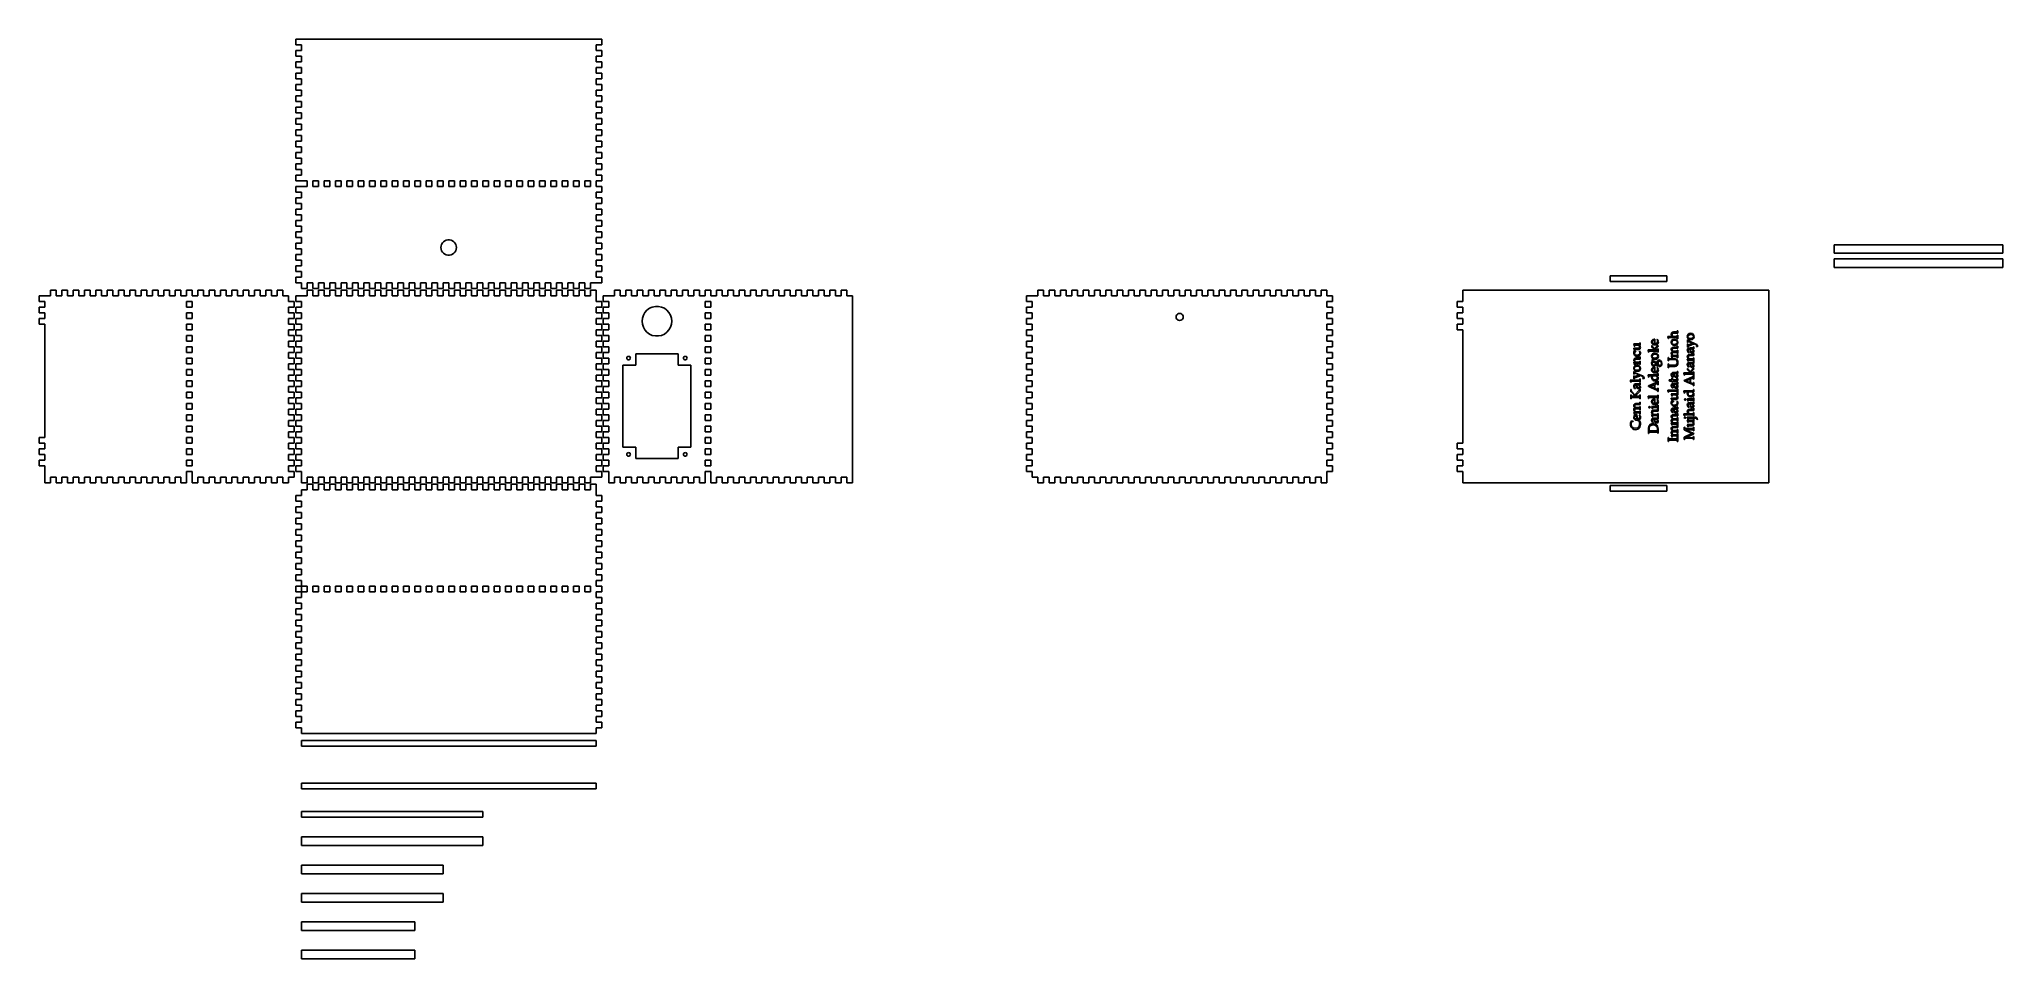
# Model space of a CAD drawing. Header units: metres. Extents: x -185 to 1201, y -340 to 309.
import ezdxf

# ---------------------------------------------------------------- set-up
doc = ezdxf.new("R2010")
doc.units = ezdxf.units.M

msp = doc.modelspace()

# ---------------------------------------------------------------- linework, layer by layer
for p, q in [((212, 309), (-4, 309)), ((-4, 309), (-4, 305)), ((-4, 305), (0, 305)), ((0, 305), (0, 301)), ((208, 301), (208, 305)), ((208, 305), (212, 305)), ((212, 305), (212, 309)), ((0, 301), (-4, 301)), ((-4, 301), (-4, 297)), ((-4, 297), (0, 297)), ((0, 293), (-4, 293)), ((-4, 293), (-4, 289)), ((0, 297), (0, 293)), ((212, 301), (208, 301)), ((208, 293), (208, 297)), ((208, 297), (212, 297)), ((212, 293), (208, 293)), ((212, 297), (212, 301)), ((212, 289), (212, 293)), ((-4, 289), (0, 289)), ((0, 285), (-4, 285)), ((-4, 285), (-4, 281)), ((-4, 281), (0, 281)), ((0, 289), (0, 285)), ((0, 281), (0, 277)), ((208, 285), (208, 289)), ((208, 289), (212, 289)), ((212, 285), (208, 285)), ((208, 277), (208, 281)), ((208, 281), (212, 281)), ((212, 281), (212, 285)), ((0, 277), (-4, 277)), ((-4, 277), (-4, 273)), ((-4, 273), (0, 273)), ((0, 269), (-4, 269)), ((-4, 269), (-4, 265)), ((-4, 265), (0, 265)), ((0, 273), (0, 269)), ((0, 265), (0, 261)), ((212, 277), (208, 277)), ((208, 269), (208, 273)), ((208, 273), (212, 273)), ((212, 269), (208, 269)), ((208, 261), (208, 265)), ((208, 265), (212, 265)), ((212, 273), (212, 277)), ((212, 265), (212, 269)), ((0, 261), (-4, 261)), ((-4, 261), (-4, 257)), ((-4, 257), (0, 257)), ((0, 253), (-4, 253)), ((-4, 253), (-4, 249)), ((0, 257), (0, 253)), ((212, 261), (208, 261)), ((208, 253), (208, 257)), ((208, 257), (212, 257)), ((212, 253), (208, 253)), ((212, 257), (212, 261)), ((212, 249), (212, 253)), ((-4, 249), (0, 249)), ((0, 245), (-4, 245)), ((-4, 245), (-4, 241)), ((-4, 241), (0, 241)), ((0, 237), (-4, 237)), ((-4, 237), (-4, 233)), ((0, 249), (0, 245)), ((0, 241), (0, 237)), ((208, 245), (208, 249)), ((208, 249), (212, 249)), ((212, 245), (208, 245)), ((208, 237), (208, 241)), ((208, 241), (212, 241)), ((212, 237), (208, 237)), ((212, 241), (212, 245)), ((212, 233), (212, 237)), ((-4, 233), (0, 233)), ((0, 229), (-4, 229)), ((-4, 229), (-4, 225)), ((-4, 225), (0, 225)), ((0, 233), (0, 229)), ((0, 225), (0, 221)), ((208, 229), (208, 233)), ((208, 233), (212, 233)), ((212, 229), (208, 229)), ((208, 221), (208, 225)), ((208, 225), (212, 225)), ((212, 225), (212, 229)), ((0, 221), (-4, 221)), ((-4, 221), (-4, 217)), ((-4, 217), (0, 217)), ((0, 213), (-4, 213)), ((-4, 213), (-4, 209)), ((-4, 209), (4, 209)), ((0, 217), (0, 213)), ((4, 209), (4, 205)), ((8, 205), (8, 209)), ((8, 209), (12, 209)), ((12, 209), (12, 205)), ((16, 205), (16, 209)), ((16, 209), (20, 209)), ((20, 209), (20, 205)), ((24, 205), (24, 209)), ((24, 209), (28, 209)), ((28, 209), (28, 205)), ((32, 205), (32, 209)), ((32, 209), (36, 209)), ((36, 209), (36, 205)), ((40, 205), (40, 209)), ((40, 209), (44, 209)), ((44, 209), (44, 205)), ((48, 205), (48, 209)), ((48, 209), (52, 209)), ((52, 209), (52, 205)), ((56, 205), (56, 209)), ((56, 209), (60, 209)), ((60, 209), (60, 205)), ((64, 205), (64, 209)), ((64, 209), (68, 209)), ((68, 209), (68, 205)), ((72, 205), (72, 209)), ((72, 209), (76, 209)), ((76, 209), (76, 205)), ((80, 205), (80, 209)), ((80, 209), (84, 209)), ((84, 209), (84, 205)), ((88, 205), (88, 209)), ((88, 209), (92, 209)), ((92, 209), (92, 205)), ((96, 205), (96, 209)), ((96, 209), (100, 209)), ((100, 209), (100, 205)), ((104, 205), (104, 209)), ((104, 209), (108, 209)), ((108, 209), (108, 205)), ((112, 205), (112, 209)), ((112, 209), (116, 209)), ((116, 209), (116, 205)), ((120, 205), (120, 209)), ((120, 209), (124, 209)), ((124, 209), (124, 205)), ((128, 205), (128, 209)), ((128, 209), (132, 209)), ((132, 209), (132, 205)), ((136, 205), (136, 209)), ((136, 209), (140, 209)), ((140, 209), (140, 205)), ((144, 205), (144, 209)), ((144, 209), (148, 209)), ((148, 209), (148, 205)), ((152, 205), (152, 209)), ((152, 209), (156, 209)), ((156, 209), (156, 205)), ((160, 205), (160, 209)), ((160, 209), (164, 209)), ((164, 209), (164, 205)), ((168, 205), (168, 209)), ((168, 209), (172, 209)), ((172, 209), (172, 205)), ((176, 205), (176, 209)), ((176, 209), (180, 209)), ((180, 209), (180, 205)), ((184, 205), (184, 209)), ((184, 209), (188, 209)), ((188, 209), (188, 205)), ((192, 205), (192, 209)), ((192, 209), (196, 209)), ((196, 209), (196, 205)), ((200, 205), (200, 209)), ((200, 209), (204, 209)), ((204, 209), (204, 205)), ((212, 221), (208, 221)), ((208, 213), (208, 217)), ((208, 217), (212, 217)), ((212, 213), (208, 213)), ((208, 205), (208, 209)), ((208, 209), (212, 209)), ((212, 217), (212, 221)), ((212, 209), (212, 213)), ((4, 205), (-4, 205)), ((-4, 205), (-4, 201)), ((-4, 201), (0, 201)), ((0, 197), (-4, 197)), ((-4, 197), (-4, 193)), ((0, 201), (0, 197)), ((12, 205), (8, 205)), ((20, 205), (16, 205)), ((28, 205), (24, 205)), ((36, 205), (32, 205)), ((44, 205), (40, 205)), ((52, 205), (48, 205)), ((60, 205), (56, 205)), ((68, 205), (64, 205)), ((76, 205), (72, 205)), ((84, 205), (80, 205)), ((92, 205), (88, 205)), ((100, 205), (96, 205)), ((108, 205), (104, 205)), ((116, 205), (112, 205)), ((124, 205), (120, 205)), ((132, 205), (128, 205)), ((140, 205), (136, 205)), ((148, 205), (144, 205)), ((156, 205), (152, 205)), ((164, 205), (160, 205)), ((172, 205), (168, 205)), ((180, 205), (176, 205)), ((188, 205), (184, 205)), ((196, 205), (192, 205)), ((204, 205), (200, 205)), ((212, 205), (208, 205)), ((208, 197), (208, 201)), ((208, 201), (212, 201)), ((212, 197), (208, 197)), ((212, 201), (212, 205)), ((212, 193), (212, 197)), ((-4, 193), (0, 193)), ((0, 189), (-4, 189)), ((-4, 189), (-4, 185)), ((-4, 185), (0, 185)), ((0, 181), (-4, 181)), ((-4, 181), (-4, 177)), ((0, 193), (0, 189)), ((0, 185), (0, 181)), ((208, 189), (208, 193)), ((208, 193), (212, 193)), ((212, 189), (208, 189)), ((208, 181), (208, 185)), ((208, 185), (212, 185)), ((212, 181), (208, 181)), ((212, 185), (212, 189)), ((212, 177), (212, 181)), ((-4, 177), (0, 177)), ((0, 173), (-4, 173)), ((-4, 173), (-4, 169)), ((-4, 169), (0, 169)), ((0, 177), (0, 173)), ((0, 169), (0, 165)), ((100.32, 166.087), (101.25, 166.763)), ((101.25, 166.763), (102.3, 167.231)), ((102.3, 167.231), (103.425, 167.47)), ((103.425, 167.47), (104.575, 167.47)), ((104.575, 167.47), (105.7, 167.231)), ((105.7, 167.231), (106.75, 166.763)), ((106.75, 166.763), (107.68, 166.087)), ((208, 173), (208, 177)), ((208, 177), (212, 177)), ((212, 173), (208, 173)), ((208, 165), (208, 169)), ((208, 169), (212, 169)), ((212, 169), (212, 173)), ((0, 165), (-4, 165)), ((-4, 165), (-4, 161)), ((-4, 161), (0, 161)), ((0, 157), (-4, 157)), ((-4, 157), (-4, 153)), ((-4, 153), (0, 153)), ((0, 161), (0, 157)), ((0, 153), (0, 149)), ((98.5, 162), (98.6202, 163.144)), ((98.6202, 160.856), (98.5, 162)), ((98.6202, 163.144), (98.9755, 164.237)), ((98.9755, 159.763), (98.6202, 160.856)), ((98.9755, 164.237), (99.5504, 165.233)), ((99.5504, 158.767), (98.9755, 159.763)), ((99.5504, 165.233), (100.32, 166.087)), ((100.32, 157.913), (99.5504, 158.767)), ((101.25, 157.237), (100.32, 157.913)), ((102.3, 156.769), (101.25, 157.237)), ((103.425, 156.53), (102.3, 156.769)), ((104.575, 156.53), (103.425, 156.53)), ((105.7, 156.769), (104.575, 156.53)), ((106.75, 157.237), (105.7, 156.769)), ((107.68, 157.913), (106.75, 157.237)), ((107.68, 166.087), (108.45, 165.233)), ((108.45, 158.767), (107.68, 157.913)), ((108.45, 165.233), (109.024, 164.237)), ((109.024, 159.763), (108.45, 158.767)), ((109.024, 164.237), (109.38, 163.144)), ((109.38, 160.856), (109.024, 159.763)), ((109.38, 163.144), (109.5, 162)), ((109.5, 162), (109.38, 160.856)), ((212, 165), (208, 165)), ((208, 157), (208, 161)), ((208, 161), (212, 161)), ((212, 157), (208, 157)), ((208, 149), (208, 153)), ((208, 153), (212, 153)), ((212, 161), (212, 165)), ((212, 153), (212, 157)), ((1201, 164), (1082, 164)), ((1082, 164), (1082, 158)), ((1082, 158), (1201, 158)), ((1201, 154), (1082, 154)), ((1082, 154), (1082, 148)), ((1201, 158), (1201, 164)), ((1201, 148), (1201, 154)), ((0, 149), (-4, 149)), ((-4, 149), (-4, 145)), ((-4, 145), (0, 145)), ((0, 141), (-4, 141)), ((-4, 141), (-4, 137)), ((0, 145), (0, 141)), ((212, 149), (208, 149)), ((208, 141), (208, 145)), ((208, 145), (212, 145)), ((212, 141), (208, 141)), ((212, 145), (212, 149)), ((212, 137), (212, 141)), ((964, 142), (924, 142)), ((924, 142), (924, 138)), ((964, 138), (964, 142)), ((1082, 148), (1201, 148)), ((-177, 128), (-185, 128)), ((-185, 128), (-185, 124)), ((-173, 132), (-177, 132)), ((-177, 132), (-177, 128)), ((-173, 128), (-173, 132)), ((-169, 128), (-173, 128)), ((-165, 132), (-169, 132)), ((-169, 132), (-169, 128)), ((-165, 128), (-165, 132)), ((-161, 128), (-165, 128)), ((-157, 132), (-161, 132)), ((-161, 132), (-161, 128)), ((-157, 128), (-157, 132)), ((-153, 128), (-157, 128)), ((-149, 132), (-153, 132)), ((-153, 132), (-153, 128)), ((-149, 128), (-149, 132)), ((-145, 128), (-149, 128)), ((-141, 132), (-145, 132)), ((-145, 132), (-145, 128)), ((-141, 128), (-141, 132)), ((-137, 128), (-141, 128)), ((-133, 132), (-137, 132)), ((-137, 132), (-137, 128)), ((-133, 128), (-133, 132)), ((-129, 128), (-133, 128)), ((-125, 132), (-129, 132)), ((-129, 132), (-129, 128)), ((-125, 128), (-125, 132)), ((-121, 128), (-125, 128)), ((-117, 132), (-121, 132)), ((-121, 132), (-121, 128)), ((-117, 128), (-117, 132)), ((-113, 128), (-117, 128)), ((-109, 132), (-113, 132)), ((-113, 132), (-113, 128)), ((-109, 128), (-109, 132)), ((-105, 128), (-109, 128)), ((-101, 132), (-105, 132)), ((-105, 132), (-105, 128)), ((-101, 128), (-101, 132)), ((-97, 128), (-101, 128)), ((-93, 132), (-97, 132)), ((-97, 132), (-97, 128)), ((-93, 128), (-93, 132)), ((-89, 128), (-93, 128)), ((-85, 132), (-89, 132)), ((-89, 132), (-89, 128)), ((-85, 128), (-85, 132)), ((-81, 128), (-85, 128)), ((-77, 132), (-81, 132)), ((-81, 132), (-81, 128)), ((-77, 128), (-77, 132)), ((-73, 128), (-77, 128)), ((-69, 132), (-73, 132)), ((-73, 132), (-73, 128)), ((-69, 128), (-69, 132)), ((-65, 128), (-69, 128)), ((-61, 132), (-65, 132)), ((-65, 132), (-65, 128)), ((-61, 128), (-61, 132)), ((-57, 128), (-61, 128)), ((-53, 132), (-57, 132)), ((-57, 132), (-57, 128)), ((-53, 128), (-53, 132)), ((-49, 128), (-53, 128)), ((-45, 132), (-49, 132)), ((-49, 132), (-49, 128)), ((-45, 128), (-45, 132)), ((-41, 128), (-45, 128)), ((-37, 132), (-41, 132)), ((-41, 132), (-41, 128)), ((-37, 128), (-37, 132)), ((-33, 128), (-37, 128)), ((-29, 132), (-33, 132)), ((-33, 132), (-33, 128)), ((-29, 128), (-29, 132)), ((-25, 128), (-29, 128)), ((-21, 132), (-25, 132)), ((-25, 132), (-25, 128)), ((-21, 128), (-21, 132)), ((-17, 128), (-21, 128)), ((-13, 132), (-17, 132)), ((-17, 132), (-17, 128)), ((-13, 128), (-13, 132)), ((-9, 128), (-13, 128)), ((-9, 124), (-9, 128)), ((-4, 137), (0, 137)), ((4, 128), (-4, 128)), ((-4, 128), (-4, 124)), ((0, 137), (0, 133)), ((0, 133), (4, 133)), ((4, 137), (8, 137)), ((4, 133), (4, 137)), ((8, 132), (4, 132)), ((4, 132), (4, 128)), ((8, 137), (8, 133)), ((8, 133), (12, 133)), ((8, 128), (8, 132)), ((12, 128), (8, 128)), ((12, 133), (12, 137)), ((12, 137), (16, 137)), ((16, 132), (12, 132)), ((12, 132), (12, 128)), ((16, 137), (16, 133)), ((16, 133), (20, 133)), ((16, 128), (16, 132)), ((20, 128), (16, 128)), ((20, 133), (20, 137)), ((20, 137), (24, 137)), ((24, 132), (20, 132)), ((20, 132), (20, 128)), ((24, 137), (24, 133)), ((24, 133), (28, 133)), ((24, 128), (24, 132)), ((28, 128), (24, 128)), ((28, 133), (28, 137)), ((28, 137), (32, 137)), ((32, 132), (28, 132)), ((28, 132), (28, 128)), ((32, 137), (32, 133)), ((32, 133), (36, 133)), ((32, 128), (32, 132)), ((36, 128), (32, 128)), ((36, 133), (36, 137)), ((36, 137), (40, 137)), ((40, 132), (36, 132)), ((36, 132), (36, 128)), ((40, 137), (40, 133)), ((40, 133), (44, 133)), ((40, 128), (40, 132)), ((44, 128), (40, 128)), ((44, 133), (44, 137)), ((44, 137), (48, 137)), ((48, 132), (44, 132)), ((44, 132), (44, 128)), ((48, 137), (48, 133)), ((48, 133), (52, 133)), ((48, 128), (48, 132)), ((52, 128), (48, 128)), ((52, 133), (52, 137)), ((52, 137), (56, 137)), ((56, 132), (52, 132)), ((52, 132), (52, 128)), ((56, 137), (56, 133)), ((56, 133), (60, 133)), ((56, 128), (56, 132)), ((60, 128), (56, 128)), ((60, 133), (60, 137)), ((60, 137), (64, 137)), ((64, 132), (60, 132)), ((60, 132), (60, 128)), ((64, 137), (64, 133)), ((64, 133), (68, 133)), ((64, 128), (64, 132)), ((68, 128), (64, 128)), ((68, 133), (68, 137)), ((68, 137), (72, 137)), ((72, 132), (68, 132)), ((68, 132), (68, 128)), ((72, 137), (72, 133)), ((72, 133), (76, 133)), ((72, 128), (72, 132)), ((76, 128), (72, 128)), ((76, 133), (76, 137)), ((76, 137), (80, 137)), ((80, 132), (76, 132)), ((76, 132), (76, 128)), ((80, 137), (80, 133)), ((80, 133), (84, 133)), ((80, 128), (80, 132)), ((84, 128), (80, 128)), ((84, 133), (84, 137)), ((84, 137), (88, 137)), ((88, 132), (84, 132)), ((84, 132), (84, 128)), ((88, 137), (88, 133)), ((88, 133), (92, 133)), ((88, 128), (88, 132)), ((92, 128), (88, 128)), ((92, 133), (92, 137)), ((92, 137), (96, 137)), ((96, 132), (92, 132)), ((92, 132), (92, 128)), ((96, 137), (96, 133)), ((96, 133), (100, 133)), ((96, 128), (96, 132)), ((100, 128), (96, 128)), ((100, 133), (100, 137)), ((100, 137), (104, 137)), ((104, 132), (100, 132)), ((100, 132), (100, 128)), ((104, 137), (104, 133)), ((104, 133), (108, 133)), ((104, 128), (104, 132)), ((108, 128), (104, 128)), ((108, 133), (108, 137)), ((108, 137), (112, 137)), ((112, 132), (108, 132)), ((108, 132), (108, 128)), ((112, 137), (112, 133)), ((112, 133), (116, 133)), ((112, 128), (112, 132)), ((116, 128), (112, 128)), ((116, 133), (116, 137)), ((116, 137), (120, 137)), ((120, 132), (116, 132)), ((116, 132), (116, 128)), ((120, 137), (120, 133)), ((120, 133), (124, 133)), ((120, 128), (120, 132)), ((124, 128), (120, 128)), ((124, 133), (124, 137)), ((124, 137), (128, 137)), ((128, 132), (124, 132)), ((124, 132), (124, 128)), ((128, 137), (128, 133)), ((128, 133), (132, 133)), ((128, 128), (128, 132)), ((132, 128), (128, 128)), ((132, 133), (132, 137)), ((132, 137), (136, 137)), ((136, 132), (132, 132)), ((132, 132), (132, 128)), ((136, 137), (136, 133)), ((136, 133), (140, 133)), ((136, 128), (136, 132)), ((140, 128), (136, 128)), ((140, 133), (140, 137)), ((140, 137), (144, 137)), ((144, 132), (140, 132)), ((140, 132), (140, 128)), ((144, 137), (144, 133)), ((144, 133), (148, 133)), ((144, 128), (144, 132)), ((148, 128), (144, 128)), ((148, 133), (148, 137)), ((148, 137), (152, 137)), ((152, 132), (148, 132)), ((148, 132), (148, 128)), ((152, 137), (152, 133)), ((152, 133), (156, 133)), ((152, 128), (152, 132)), ((156, 128), (152, 128)), ((156, 133), (156, 137)), ((156, 137), (160, 137)), ((160, 132), (156, 132)), ((156, 132), (156, 128)), ((160, 137), (160, 133)), ((160, 133), (164, 133)), ((160, 128), (160, 132)), ((164, 128), (160, 128)), ((164, 133), (164, 137)), ((164, 137), (168, 137)), ((168, 132), (164, 132)), ((164, 132), (164, 128)), ((168, 137), (168, 133)), ((168, 133), (172, 133)), ((168, 128), (168, 132)), ((172, 128), (168, 128)), ((172, 133), (172, 137)), ((172, 137), (176, 137)), ((176, 132), (172, 132)), ((172, 132), (172, 128)), ((176, 137), (176, 133)), ((176, 133), (180, 133)), ((176, 128), (176, 132)), ((180, 128), (176, 128)), ((180, 133), (180, 137)), ((180, 137), (184, 137)), ((184, 132), (180, 132)), ((180, 132), (180, 128)), ((184, 137), (184, 133)), ((184, 133), (188, 133)), ((184, 128), (184, 132)), ((188, 128), (184, 128)), ((188, 133), (188, 137)), ((188, 137), (192, 137)), ((192, 132), (188, 132)), ((188, 132), (188, 128)), ((192, 137), (192, 133)), ((192, 133), (196, 133)), ((192, 128), (192, 132)), ((196, 128), (192, 128)), ((196, 133), (196, 137)), ((196, 137), (200, 137)), ((200, 132), (196, 132)), ((196, 132), (196, 128)), ((200, 137), (200, 133)), ((200, 133), (204, 133)), ((200, 128), (200, 132)), ((204, 128), (200, 128)), ((204, 133), (204, 137)), ((204, 137), (212, 137)), ((208, 132), (204, 132)), ((204, 132), (204, 128)), ((208, 124), (208, 132)), ((221, 128), (213, 128)), ((213, 128), (213, 124)), ((225, 132), (221, 132)), ((221, 132), (221, 128)), ((225, 128), (225, 132)), ((229, 128), (225, 128)), ((233, 132), (229, 132)), ((229, 132), (229, 128)), ((233, 128), (233, 132)), ((237, 128), (233, 128)), ((241, 132), (237, 132)), ((237, 132), (237, 128)), ((241, 128), (241, 132)), ((245, 128), (241, 128)), ((249, 132), (245, 132)), ((245, 132), (245, 128)), ((249, 128), (249, 132)), ((253, 128), (249, 128)), ((257, 132), (253, 132)), ((253, 132), (253, 128)), ((257, 128), (257, 132)), ((261, 128), (257, 128)), ((265, 132), (261, 132)), ((261, 132), (261, 128)), ((265, 128), (265, 132)), ((269, 128), (265, 128)), ((273, 132), (269, 132)), ((269, 132), (269, 128)), ((273, 128), (273, 132)), ((277, 128), (273, 128)), ((281, 132), (277, 132)), ((277, 132), (277, 128)), ((281, 128), (281, 132)), ((285, 128), (281, 128)), ((289, 132), (285, 132)), ((285, 132), (285, 128)), ((289, 128), (289, 132)), ((293, 128), (289, 128)), ((297, 132), (293, 132)), ((293, 132), (293, 128)), ((297, 128), (297, 132)), ((301, 128), (297, 128)), ((305, 132), (301, 132)), ((301, 132), (301, 128)), ((305, 128), (305, 132)), ((309, 128), (305, 128)), ((313, 132), (309, 132)), ((309, 132), (309, 128)), ((313, 128), (313, 132)), ((317, 128), (313, 128)), ((321, 132), (317, 132)), ((317, 132), (317, 128)), ((321, 128), (321, 132)), ((325, 128), (321, 128)), ((329, 132), (325, 132)), ((325, 132), (325, 128)), ((329, 128), (329, 132)), ((333, 128), (329, 128)), ((337, 132), (333, 132)), ((333, 132), (333, 128)), ((337, 128), (337, 132)), ((341, 128), (337, 128)), ((345, 132), (341, 132)), ((341, 132), (341, 128)), ((345, 128), (345, 132)), ((349, 128), (345, 128)), ((353, 132), (349, 132)), ((349, 132), (349, 128)), ((353, 128), (353, 132)), ((357, 128), (353, 128)), ((361, 132), (357, 132)), ((357, 132), (357, 128)), ((361, 128), (361, 132)), ((365, 128), (361, 128)), ((369, 132), (365, 132)), ((365, 132), (365, 128)), ((369, 128), (369, 132)), ((373, 128), (369, 128)), ((377, 132), (373, 132)), ((373, 132), (373, 128)), ((377, 128), (377, 132)), ((381, 128), (377, 128)), ((385, 132), (381, 132)), ((381, 132), (381, 128)), ((385, 128), (385, 132)), ((389, 128), (385, 128)), ((389, -4), (389, 128)), ((520, 128), (512, 128)), ((512, 128), (512, 124)), ((524, 132), (520, 132)), ((520, 132), (520, 128)), ((524, 128), (524, 132)), ((528, 128), (524, 128)), ((532, 132), (528, 132)), ((528, 132), (528, 128)), ((532, 128), (532, 132)), ((536, 128), (532, 128)), ((540, 132), (536, 132)), ((536, 132), (536, 128)), ((540, 128), (540, 132)), ((544, 128), (540, 128)), ((548, 132), (544, 132)), ((544, 132), (544, 128)), ((548, 128), (548, 132)), ((552, 128), (548, 128)), ((556, 132), (552, 132)), ((552, 132), (552, 128)), ((556, 128), (556, 132)), ((560, 128), (556, 128)), ((564, 132), (560, 132)), ((560, 132), (560, 128)), ((564, 128), (564, 132)), ((568, 128), (564, 128)), ((572, 132), (568, 132)), ((568, 132), (568, 128)), ((572, 128), (572, 132)), ((576, 128), (572, 128)), ((580, 132), (576, 132)), ((576, 132), (576, 128)), ((580, 128), (580, 132)), ((584, 128), (580, 128)), ((588, 132), (584, 132)), ((584, 132), (584, 128)), ((588, 128), (588, 132)), ((592, 128), (588, 128)), ((596, 132), (592, 132)), ((592, 132), (592, 128)), ((596, 128), (596, 132)), ((600, 128), (596, 128)), ((604, 132), (600, 132)), ((600, 132), (600, 128)), ((604, 128), (604, 132)), ((608, 128), (604, 128)), ((612, 132), (608, 132)), ((608, 132), (608, 128)), ((612, 128), (612, 132)), ((616, 128), (612, 128)), ((620, 132), (616, 132)), ((616, 132), (616, 128)), ((620, 128), (620, 132)), ((624, 128), (620, 128)), ((628, 132), (624, 132)), ((624, 132), (624, 128)), ((628, 128), (628, 132)), ((632, 128), (628, 128)), ((636, 132), (632, 132)), ((632, 132), (632, 128)), ((636, 128), (636, 132)), ((640, 128), (636, 128)), ((644, 132), (640, 132)), ((640, 132), (640, 128)), ((644, 128), (644, 132)), ((648, 128), (644, 128)), ((652, 132), (648, 132)), ((648, 132), (648, 128)), ((652, 128), (652, 132)), ((656, 128), (652, 128)), ((660, 132), (656, 132)), ((656, 132), (656, 128)), ((660, 128), (660, 132)), ((664, 128), (660, 128)), ((668, 132), (664, 132)), ((664, 132), (664, 128)), ((668, 128), (668, 132)), ((672, 128), (668, 128)), ((676, 132), (672, 132)), ((672, 132), (672, 128)), ((676, 128), (676, 132)), ((680, 128), (676, 128)), ((684, 132), (680, 132)), ((680, 132), (680, 128)), ((684, 128), (684, 132)), ((688, 128), (684, 128)), ((692, 132), (688, 132)), ((688, 132), (688, 128)), ((692, 128), (692, 132)), ((696, 128), (692, 128)), ((700, 132), (696, 132)), ((696, 132), (696, 128)), ((700, 128), (700, 132)), ((704, 128), (700, 128)), ((708, 132), (704, 132)), ((704, 132), (704, 128)), ((708, 128), (708, 132)), ((712, 128), (708, 128)), ((716, 132), (712, 132)), ((712, 132), (712, 128)), ((716, 128), (716, 132)), ((720, 128), (716, 128)), ((724, 132), (720, 132)), ((720, 132), (720, 128)), ((724, 128), (724, 132)), ((728, 128), (724, 128)), ((728, 124), (728, 128)), ((1036, 132), (820, 132)), ((820, 132), (820, 124)), ((924, 138), (964, 138)), ((1036, -4), (1036, 132)), ((-185, 124), (-181, 124)), ((-181, 120), (-185, 120)), ((-185, 120), (-185, 116)), ((-185, 116), (-181, 116)), ((-181, 112), (-185, 112)), ((-185, 112), (-185, 108)), ((-181, 124), (-181, 120)), ((-181, 116), (-181, 112)), ((-81, 120), (-81, 124)), ((-81, 124), (-77, 124)), ((-77, 120), (-81, 120)), ((-81, 112), (-81, 116)), ((-81, 116), (-77, 116)), ((-77, 112), (-81, 112)), ((-77, 124), (-77, 120)), ((-77, 116), (-77, 112)), ((-5, 124), (-9, 124)), ((-9, 116), (-9, 120)), ((-9, 120), (-5, 120)), ((-5, 116), (-9, 116)), ((-9, 108), (-9, 112)), ((-9, 112), (-5, 112)), ((-5, 120), (-5, 124)), ((-5, 112), (-5, 116)), ((-4, 124), (0, 124)), ((0, 120), (-4, 120)), ((-4, 120), (-4, 116)), ((-4, 116), (0, 116)), ((0, 112), (-4, 112)), ((-4, 112), (-4, 108)), ((0, 124), (0, 120)), ((0, 116), (0, 112)), ((212, 124), (208, 124)), ((208, 116), (208, 120)), ((208, 120), (212, 120)), ((212, 116), (208, 116)), ((208, 108), (208, 112)), ((208, 112), (212, 112)), ((212, 120), (212, 124)), ((212, 112), (212, 116)), ((213, 124), (217, 124)), ((217, 120), (213, 120)), ((213, 120), (213, 116)), ((213, 116), (217, 116)), ((217, 112), (213, 112)), ((213, 112), (213, 108)), ((217, 124), (217, 120)), ((217, 116), (217, 112)), ((240.5, 110), (240.729, 112.183)), ((240.729, 112.183), (241.408, 114.271)), ((241.408, 114.271), (242.505, 116.172)), ((242.505, 116.172), (243.974, 117.803)), ((243.974, 117.803), (245.75, 119.093)), ((245.75, 119.093), (247.755, 119.986)), ((247.755, 119.986), (249.902, 120.442)), ((249.902, 120.442), (252.098, 120.442)), ((252.098, 120.442), (254.245, 119.986)), ((254.245, 119.986), (256.25, 119.093)), ((256.25, 119.093), (258.026, 117.803)), ((258.026, 117.803), (259.495, 116.172)), ((259.495, 116.172), (260.592, 114.271)), ((260.592, 114.271), (261.271, 112.183)), ((261.271, 112.183), (261.5, 110)), ((285, 120), (285, 124)), ((285, 124), (289, 124)), ((289, 120), (285, 120)), ((285, 112), (285, 116)), ((285, 116), (289, 116)), ((289, 112), (285, 112)), ((289, 124), (289, 120)), ((289, 116), (289, 112)), ((512, 124), (516, 124)), ((516, 120), (512, 120)), ((512, 120), (512, 116)), ((512, 116), (516, 116)), ((516, 112), (512, 112)), ((512, 112), (512, 108)), ((516, 124), (516, 120)), ((516, 116), (516, 112)), ((617.5, 113), (617.622, 113.773)), ((617.622, 112.227), (617.5, 113)), ((617.622, 113.773), (617.977, 114.469)), ((617.977, 111.531), (617.622, 112.227)), ((617.977, 114.469), (618.531, 115.023)), ((618.531, 110.977), (617.977, 111.531)), ((618.531, 115.023), (619.227, 115.378)), ((619.227, 110.622), (618.531, 110.977)), ((619.227, 115.378), (620, 115.5)), ((620, 115.5), (620.773, 115.378)), ((620.773, 115.378), (621.469, 115.023)), ((621.469, 110.977), (620.773, 110.622)), ((621.469, 115.023), (622.023, 114.469)), ((622.023, 111.531), (621.469, 110.977)), ((622.023, 114.469), (622.378, 113.773)), ((622.378, 112.227), (622.023, 111.531)), ((622.378, 113.773), (622.5, 113)), ((622.5, 113), (622.378, 112.227)), ((724, 120), (724, 124)), ((724, 124), (728, 124)), ((728, 120), (724, 120)), ((724, 112), (724, 116)), ((724, 116), (728, 116)), ((728, 112), (724, 112)), ((728, 116), (728, 120)), ((728, 108), (728, 112)), ((820, 124), (816, 124)), ((816, 124), (816, 120)), ((816, 120), (820, 120)), ((820, 116), (816, 116)), ((816, 116), (816, 112)), ((816, 112), (820, 112)), ((820, 120), (820, 116)), ((820, 112), (820, 108)), ((-185, 108), (-181, 108)), ((-181, 108), (-181, 28)), ((-81, 104), (-81, 108)), ((-81, 108), (-77, 108)), ((-77, 104), (-81, 104)), ((-81, 96), (-81, 100)), ((-81, 100), (-77, 100)), ((-77, 108), (-77, 104)), ((-77, 100), (-77, 96)), ((-5, 108), (-9, 108)), ((-9, 100), (-9, 104)), ((-9, 104), (-5, 104)), ((-5, 100), (-9, 100)), ((-5, 104), (-5, 108)), ((-5, 96), (-5, 100)), ((-4, 108), (0, 108)), ((0, 104), (-4, 104)), ((-4, 104), (-4, 100)), ((-4, 100), (0, 100)), ((0, 108), (0, 104)), ((0, 100), (0, 96)), ((212, 108), (208, 108)), ((208, 100), (208, 104)), ((208, 104), (212, 104)), ((212, 100), (208, 100)), ((212, 104), (212, 108)), ((212, 96), (212, 100)), ((213, 108), (217, 108)), ((217, 104), (213, 104)), ((213, 104), (213, 100)), ((213, 100), (217, 100)), ((217, 108), (217, 104)), ((217, 100), (217, 96)), ((240.729, 107.817), (240.5, 110)), ((241.408, 105.729), (240.729, 107.817)), ((242.505, 103.828), (241.408, 105.729)), ((243.974, 102.197), (242.505, 103.828)), ((245.75, 100.907), (243.974, 102.197)), ((247.755, 100.014), (245.75, 100.907)), ((249.902, 99.5575), (247.755, 100.014)), ((252.098, 99.5575), (249.902, 99.5575)), ((254.245, 100.014), (252.098, 99.5575)), ((256.25, 100.907), (254.245, 100.014)), ((258.026, 102.197), (256.25, 100.907)), ((259.495, 103.828), (258.026, 102.197)), ((260.592, 105.729), (259.495, 103.828)), ((261.271, 107.817), (260.592, 105.729)), ((261.5, 110), (261.271, 107.817)), ((285, 104), (285, 108)), ((285, 108), (289, 108)), ((289, 104), (285, 104)), ((285, 96), (285, 100)), ((285, 100), (289, 100)), ((289, 108), (289, 104)), ((289, 100), (289, 96)), ((512, 108), (516, 108)), ((516, 104), (512, 104)), ((512, 104), (512, 100)), ((512, 100), (516, 100)), ((516, 108), (516, 104)), ((516, 100), (516, 96)), ((620, 110.5), (619.227, 110.622)), ((620.773, 110.622), (620, 110.5)), ((724, 104), (724, 108)), ((724, 108), (728, 108)), ((728, 104), (724, 104)), ((724, 96), (724, 100)), ((724, 100), (728, 100)), ((728, 100), (728, 104)), ((820, 108), (816, 108)), ((816, 108), (816, 104)), ((816, 104), (820, 104)), ((820, 104), (820, 24)), ((953.373, 96.4597), (954.014, 97.0909)), ((954.014, 97.0909), (954.99, 97.3181)), ((954.99, 97.3181), (955.1, 97.3152)), ((955.1, 97.3152), (955.207, 97.308)), ((955.207, 97.308), (955.33, 97.2986)), ((955.33, 97.2986), (955.408, 96.7258)), ((956.924, 97.0848), (957.022, 97.2111)), ((957.207, 96.5778), (956.924, 97.0848)), ((957.022, 97.2111), (957.352, 97.0168)), ((964.493, 99.1901), (964.571, 99.2776)), ((964.634, 98.7775), (964.493, 99.1901)), ((964.571, 99.2776), (967.876, 99.2776)), ((964.744, 98.3129), (964.634, 98.7775)), ((964.853, 97.6734), (964.744, 98.3129)), ((965.125, 97.6734), (964.853, 97.6734)), ((965.163, 98.3587), (965.125, 98.2179)), ((965.125, 98.2179), (965.125, 97.6734)), ((965.29, 98.4368), (965.163, 98.3587)), ((965.523, 98.4609), (965.29, 98.4368)), ((970.56, 98.4609), (965.523, 98.4609)), ((966.992, 100.785), (967.177, 101.689)), ((967.013, 100.471), (966.992, 100.785)), ((967.089, 100.226), (967.013, 100.471)), ((967.235, 100.016), (967.089, 100.226)), ((967.177, 101.689), (967.739, 102.229)), ((967.876, 99.2776), (967.235, 100.016)), ((967.282, 96.3183), (968.075, 97.1224)), ((967.738, 101.082), (967.585, 100.512)), ((967.585, 100.512), (967.724, 99.9287)), ((967.724, 99.9287), (968.067, 99.466)), ((968.166, 101.456), (967.738, 101.082)), ((967.739, 102.229), (968.683, 102.408)), ((968.067, 99.466), (968.498, 99.2776)), ((968.075, 97.1224), (969.247, 97.4187)), ((968.819, 101.591), (968.166, 101.456)), ((968.498, 99.2776), (970.56, 99.2776)), ((968.683, 102.408), (970.56, 102.408)), ((971.58, 101.591), (968.819, 101.591)), ((969.247, 97.4187), (970.543, 97.086)), ((970.543, 97.086), (971.422, 96.1829)), ((970.56, 102.408), (971.015, 102.43)), ((970.56, 99.2776), (971.015, 99.2953)), ((971.015, 98.439), (970.56, 98.4609)), ((971.015, 102.43), (971.206, 102.526)), ((971.015, 99.2953), (971.206, 99.3929)), ((971.206, 98.3435), (971.015, 98.439)), ((971.206, 102.526), (971.26, 102.768)), ((971.206, 99.3929), (971.26, 99.6374)), ((971.26, 98.1012), (971.206, 98.3435)), ((971.26, 102.768), (971.289, 103.167)), ((971.26, 99.6374), (971.289, 100.075)), ((971.289, 97.6637), (971.26, 98.1012)), ((971.289, 103.167), (971.58, 103.167)), ((971.289, 100.075), (971.58, 100.075)), ((971.58, 97.6637), (971.289, 97.6637)), ((971.554, 102.526), (971.551, 102.36)), ((971.551, 102.36), (971.554, 102.186)), ((971.554, 99.1818), (971.551, 98.8693)), ((971.551, 98.8693), (971.554, 98.5567)), ((971.564, 102.774), (971.554, 102.526)), ((971.554, 102.186), (971.564, 101.953)), ((971.564, 99.5549), (971.554, 99.1818)), ((971.554, 98.5567), (971.564, 98.1837)), ((971.58, 103.167), (971.564, 102.774)), ((971.564, 101.953), (971.58, 101.591)), ((971.58, 100.075), (971.564, 99.5549)), ((971.564, 98.1837), (971.58, 97.6637)), ((978.342, 99.2687), (978.633, 100.453)), ((978.656, 98.0153), (978.342, 99.2687)), ((978.633, 100.453), (979.426, 101.257)), ((979.513, 97.1745), (978.656, 98.0153)), ((978.964, 99.8989), (978.663, 99.0937)), ((978.663, 99.0937), (978.87, 98.3707)), ((978.87, 98.3707), (979.477, 97.9242)), ((979.775, 100.447), (978.964, 99.8989)), ((979.426, 101.257), (980.598, 101.553)), ((979.477, 97.9242), (980.462, 97.7715)), ((980.792, 96.8673), (979.513, 97.1745)), ((980.958, 100.649), (979.775, 100.447)), ((980.462, 97.7715), (981.675, 97.9731)), ((980.598, 101.553), (981.894, 101.221)), ((981.999, 97.1359), (980.792, 96.8673)), ((981.93, 100.494), (980.958, 100.649)), ((981.675, 97.9731), (982.483, 98.5291)), ((981.894, 101.221), (982.773, 100.318)), ((982.555, 100.053), (981.93, 100.494)), ((982.804, 97.8755), (981.999, 97.1359)), ((982.483, 98.5291), (982.776, 99.3659)), ((982.776, 99.3659), (982.555, 100.053)), ((982.773, 100.318), (983.097, 98.9868)), ((983.097, 98.9868), (982.804, 97.8755)), ((-77, 96), (-81, 96)), ((-81, 88), (-81, 92)), ((-81, 92), (-77, 92)), ((-77, 88), (-81, 88)), ((-81, 80), (-81, 84)), ((-81, 84), (-77, 84)), ((-77, 92), (-77, 88)), ((-77, 84), (-77, 80)), ((-9, 92), (-9, 96)), ((-9, 96), (-5, 96)), ((-5, 92), (-9, 92)), ((-9, 84), (-9, 88)), ((-9, 88), (-5, 88)), ((-5, 84), (-9, 84)), ((-5, 88), (-5, 92)), ((-5, 80), (-5, 84)), ((0, 96), (-4, 96)), ((-4, 96), (-4, 92)), ((-4, 92), (0, 92)), ((0, 88), (-4, 88)), ((-4, 88), (-4, 84)), ((-4, 84), (0, 84)), ((0, 92), (0, 88)), ((0, 84), (0, 80)), ((208, 92), (208, 96)), ((208, 96), (212, 96)), ((212, 92), (208, 92)), ((208, 84), (208, 88)), ((208, 88), (212, 88)), ((212, 84), (208, 84)), ((212, 88), (212, 92)), ((212, 80), (212, 84)), ((217, 96), (213, 96)), ((213, 96), (213, 92)), ((213, 92), (217, 92)), ((217, 88), (213, 88)), ((213, 88), (213, 84)), ((213, 84), (217, 84)), ((217, 92), (217, 88)), ((217, 84), (217, 80)), ((229.75, 84), (229.811, 84.3863)), ((229.811, 83.6137), (229.75, 84)), ((229.811, 84.3863), (229.989, 84.7347)), ((229.989, 83.2653), (229.811, 83.6137)), ((229.989, 84.7347), (230.265, 85.0113)), ((230.265, 82.9887), (229.989, 83.2653)), ((230.265, 85.0113), (230.614, 85.1888)), ((230.614, 85.1888), (231, 85.25)), ((231, 85.25), (231.386, 85.1888)), ((231.386, 85.1888), (231.735, 85.0113)), ((231.735, 85.0113), (232.011, 84.7347)), ((232.011, 83.2653), (231.735, 82.9887)), ((232.011, 84.7347), (232.189, 84.3863)), ((232.189, 83.6137), (232.011, 83.2653)), ((232.189, 84.3863), (232.25, 84)), ((232.25, 84), (232.189, 83.6137)), ((236, 79), (236, 87)), ((236, 87), (266, 87)), ((266, 87), (266, 79)), ((269.75, 84), (269.811, 84.3863)), ((269.811, 83.6137), (269.75, 84)), ((269.811, 84.3863), (269.989, 84.7347)), ((269.989, 83.2653), (269.811, 83.6137)), ((269.989, 84.7347), (270.265, 85.0113)), ((270.265, 82.9887), (269.989, 83.2653)), ((270.265, 85.0113), (270.614, 85.1888)), ((270.614, 85.1888), (271, 85.25)), ((271, 85.25), (271.386, 85.1888)), ((271.386, 85.1888), (271.735, 85.0113)), ((271.735, 85.0113), (272.011, 84.7347)), ((272.011, 83.2653), (271.735, 82.9887)), ((272.011, 84.7347), (272.189, 84.3863)), ((272.189, 83.6137), (272.011, 83.2653)), ((272.189, 84.3863), (272.25, 84)), ((272.25, 84), (272.189, 83.6137)), ((289, 96), (285, 96)), ((285, 88), (285, 92)), ((285, 92), (289, 92)), ((289, 88), (285, 88)), ((285, 80), (285, 84)), ((285, 84), (289, 84)), ((289, 92), (289, 88)), ((289, 84), (289, 80)), ((516, 96), (512, 96)), ((512, 96), (512, 92)), ((512, 92), (516, 92)), ((516, 88), (512, 88)), ((512, 88), (512, 84)), ((512, 84), (516, 84)), ((516, 92), (516, 88)), ((516, 84), (516, 80)), ((728, 96), (724, 96)), ((724, 88), (724, 92)), ((724, 92), (728, 92)), ((728, 88), (724, 88)), ((724, 80), (724, 84)), ((724, 84), (728, 84)), ((728, 92), (728, 96)), ((728, 84), (728, 88)), ((940.542, 93.8916), (940.581, 93.9791)), ((940.724, 93.399), (940.542, 93.8916)), ((940.542, 90.7805), (940.581, 90.868)), ((940.724, 90.2879), (940.542, 90.7805)), ((940.542, 87.7133), (940.579, 88.0965)), ((940.604, 87.2179), (940.542, 87.7133)), ((940.542, 82.4793), (940.728, 83.3842)), ((940.579, 88.0965), (940.691, 88.4645)), ((940.581, 93.9791), (944.11, 93.9791)), ((940.581, 90.868), (943.449, 90.868)), ((940.789, 86.6857), (940.604, 87.2179)), ((940.691, 88.4645), (940.883, 88.8411)), ((940.857, 92.887), (940.724, 93.399)), ((940.857, 89.7758), (940.724, 90.2879)), ((940.728, 83.3842), (941.29, 83.924)), ((941.097, 86.1189), (940.789, 86.6857)), ((940.941, 92.3749), (940.857, 92.887)), ((940.941, 89.2638), (940.857, 89.7758)), ((940.883, 88.8411), (941.249, 88.767)), ((941.213, 92.3749), (940.941, 92.3749)), ((941.213, 89.2638), (940.941, 89.2638)), ((941.105, 87.7281), (941.048, 87.2953)), ((941.048, 87.2953), (941.238, 86.5535)), ((941.604, 85.5467), (941.097, 86.1189)), ((941.26, 88.1069), (941.105, 87.7281)), ((941.255, 93.0206), (941.213, 92.7346)), ((941.213, 92.7346), (941.213, 92.3749)), ((941.255, 89.9094), (941.213, 89.6235)), ((941.213, 89.6235), (941.213, 89.2638)), ((941.238, 86.5535), (941.788, 86.0926)), ((941.249, 88.767), (941.648, 88.7209)), ((941.447, 93.1358), (941.255, 93.0206)), ((941.447, 90.0247), (941.255, 89.9094)), ((941.486, 88.3648), (941.26, 88.1069)), ((941.29, 83.924), (942.234, 84.1029)), ((941.923, 93.1624), (941.447, 93.1358)), ((941.923, 90.0513), (941.447, 90.0247)), ((942.079, 88.4328), (941.486, 88.3648)), ((942.262, 85.1971), (941.604, 85.5467)), ((941.648, 88.7209), (942.079, 88.705)), ((942.37, 83.2862), (941.717, 83.1512)), ((941.788, 86.0926), (942.672, 85.9342)), ((943.508, 93.1624), (941.923, 93.1624)), ((943.556, 90.0513), (941.923, 90.0513)), ((942.079, 88.705), (942.079, 88.4328)), ((942.234, 84.1029), (944.11, 84.1029)), ((943.06, 85.0786), (942.262, 85.1971)), ((945.131, 83.2862), (942.37, 83.2862)), ((942.672, 85.9342), (943.791, 86.1581)), ((944.224, 85.3642), (943.06, 85.0786)), ((943.449, 90.868), (943.834, 90.8907)), ((943.737, 93.1188), (943.508, 93.1624)), ((944.122, 90.0729), (943.556, 90.0513)), ((943.982, 92.9953), (943.737, 93.1188)), ((943.791, 86.1581), (944.527, 86.7796)), ((943.834, 90.8907), (944.131, 90.9587)), ((944.217, 92.8027), (943.982, 92.9953)), ((944.11, 93.9791), (944.566, 93.9967)), ((944.11, 84.1029), (944.566, 84.1249)), ((944.507, 90.1463), (944.122, 90.0729)), ((944.131, 90.9587), (944.334, 91.0721)), ((944.444, 92.5164), (944.217, 92.8027)), ((945.009, 86.1445), (944.224, 85.3642)), ((944.503, 93.1588), (944.237, 93.1624)), ((944.237, 93.1624), (944.84, 92.511)), ((944.334, 91.0721), (944.492, 91.2648)), ((944.58, 92.1978), (944.444, 92.5164)), ((944.492, 91.2648), (944.591, 91.5244)), ((944.774, 93.1466), (944.503, 93.1588)), ((944.781, 90.2846), (944.507, 90.1463)), ((944.509, 88.7439), (944.655, 88.8411)), ((944.669, 88.3928), (944.509, 88.7439)), ((944.527, 86.7796), (944.791, 87.7231)), ((944.566, 93.9967), (944.757, 94.0943)), ((944.566, 84.1249), (944.757, 84.2203)), ((944.626, 91.8402), (944.58, 92.1978)), ((944.591, 91.5244), (944.626, 91.8402)), ((944.655, 88.8411), (944.966, 88.6369)), ((944.761, 88.0612), (944.669, 88.3928)), ((944.757, 94.0943), (944.81, 94.3388)), ((944.757, 84.2203), (944.81, 84.4626)), ((944.791, 87.7231), (944.761, 88.0612)), ((945.131, 93.1235), (944.774, 93.1466)), ((945.024, 90.5515), (944.781, 90.2846)), ((944.81, 94.3388), (944.84, 94.7375)), ((944.81, 84.4626), (944.84, 84.8613)), ((944.84, 94.7375), (945.131, 94.7375)), ((944.84, 92.511), (945.046, 92.2071)), ((944.84, 84.8613), (945.131, 84.8613)), ((944.966, 88.6369), (945.117, 88.3608)), ((945.297, 87.305), (945.009, 86.1445)), ((945.17, 90.9285), (945.024, 90.5515)), ((945.046, 92.2071), (945.175, 91.8427)), ((945.105, 94.0965), (945.102, 93.9305)), ((945.102, 93.9305), (945.105, 93.7623)), ((945.105, 84.2203), (945.102, 84.0543)), ((945.102, 84.0543), (945.105, 83.8811)), ((945.115, 94.3446), (945.105, 94.0965)), ((945.105, 93.7623), (945.115, 93.5185)), ((945.115, 84.4684), (945.105, 84.2203)), ((945.105, 83.8811), (945.115, 83.6474)), ((945.131, 94.7375), (945.115, 94.3446)), ((945.115, 93.5185), (945.131, 93.1235)), ((945.131, 84.8613), (945.115, 84.4684)), ((945.115, 83.6474), (945.131, 83.2862)), ((945.117, 88.3608), (945.243, 87.8534)), ((945.219, 91.4221), (945.17, 90.9285)), ((945.175, 91.8427), (945.219, 91.4221)), ((945.243, 87.8534), (945.297, 87.305)), ((950.644, 89.5949), (950.722, 89.6824)), ((950.785, 89.1822), (950.644, 89.5949)), ((950.722, 89.6824), (955.165, 89.6824)), ((950.895, 88.7177), (950.785, 89.1822)), ((951.004, 88.0782), (950.895, 88.7177)), ((951.276, 88.0782), (951.004, 88.0782)), ((951.314, 88.7634), (951.276, 88.6227)), ((951.276, 88.6227), (951.276, 88.0782)), ((951.441, 88.8416), (951.314, 88.7634)), ((951.674, 88.8657), (951.441, 88.8416)), ((956.71, 88.8657), (951.674, 88.8657)), ((953.142, 95.5001), (953.373, 96.4597)), ((953.184, 95.1306), (953.142, 95.5001)), ((953.142, 85.3832), (953.433, 86.5675)), ((953.456, 84.1298), (953.142, 85.3832)), ((953.305, 94.7352), (953.184, 95.1306)), ((953.24, 91.8504), (953.24, 92.8226)), ((953.24, 92.8226), (953.531, 92.8226)), ((953.8, 91.2801), (953.24, 91.8504)), ((953.502, 94.3334), (953.305, 94.7352)), ((953.433, 86.5675), (954.226, 87.3716)), ((954.313, 83.289), (953.456, 84.1298)), ((953.506, 95.688), (953.463, 95.3834)), ((953.463, 95.3834), (953.547, 94.9416)), ((953.764, 86.0134), (953.463, 85.2082)), ((953.463, 85.2082), (953.67, 84.4852)), ((954.022, 93.6892), (953.502, 94.3334)), ((953.635, 95.9408), (953.506, 95.688)), ((953.531, 92.8226), (953.572, 92.5029)), ((953.547, 94.9416), (953.782, 94.571)), ((953.572, 92.5029), (953.714, 92.1767)), ((953.852, 96.1418), (953.635, 95.9408)), ((953.67, 84.4852), (954.277, 84.0387)), ((953.714, 92.1767), (953.988, 91.7726)), ((954.575, 86.5614), (953.764, 86.0134)), ((953.782, 94.571), (954.144, 94.3042)), ((954.245, 90.8004), (953.8, 91.2801)), ((954.175, 96.311), (953.852, 96.1418)), ((953.988, 91.7726), (954.97, 90.5185)), ((954.693, 93.328), (954.022, 93.6892)), ((954.144, 94.3042), (954.401, 94.2052)), ((954.563, 96.4067), (954.175, 96.311)), ((954.226, 87.3716), (955.398, 87.6679)), ((954.591, 90.3921), (954.245, 90.8004)), ((954.277, 84.0387), (955.262, 83.886)), ((955.592, 82.9818), (954.313, 83.289)), ((954.401, 94.2052), (954.69, 94.1537)), ((955.106, 96.4528), (954.563, 96.4067)), ((955.758, 86.7637), (954.575, 86.5614)), ((955.165, 89.6824), (954.591, 90.3921)), ((954.69, 94.1537), (955.077, 94.139)), ((955.583, 93.2153), (954.693, 93.328)), ((954.97, 90.5185), (955.152, 90.6755)), ((955.077, 94.139), (955.114, 94.5884)), ((955.123, 96.0301), (955.106, 96.4528)), ((955.114, 94.5884), (955.131, 94.96)), ((955.132, 95.6959), (955.123, 96.0301)), ((955.131, 94.96), (955.135, 95.364)), ((955.135, 95.364), (955.132, 95.6959)), ((955.152, 90.6755), (955.352, 90.8606)), ((955.262, 83.886), (956.475, 84.0876)), ((955.352, 90.8606), (955.631, 91.1407)), ((957.819, 92.2588), (955.369, 89.6824)), ((955.369, 89.6824), (956.71, 89.6824)), ((955.398, 87.6679), (956.694, 87.3352)), ((955.408, 96.7258), (955.452, 96.1702)), ((955.452, 96.1702), (955.466, 95.539)), ((955.466, 95.539), (955.466, 94.1195)), ((955.466, 94.1195), (955.947, 94.1577)), ((956.157, 93.2629), (955.583, 93.2153)), ((956.799, 83.2504), (955.592, 82.9818)), ((955.631, 91.1407), (956.847, 92.3657)), ((956.73, 86.6082), (955.758, 86.7637)), ((955.947, 94.1577), (956.31, 94.2434)), ((956.662, 93.4011), (956.157, 93.2629)), ((956.31, 94.2434), (956.623, 94.3918)), ((956.475, 84.0876), (957.283, 84.6436)), ((956.623, 94.3918), (957.031, 94.7428)), ((957.08, 93.6236), (956.662, 93.4011)), ((956.694, 87.3352), (957.573, 86.4321)), ((956.71, 89.6824), (957.166, 89.7)), ((957.166, 88.8438), (956.71, 88.8657)), ((957.355, 86.1675), (956.73, 86.6082)), ((957.604, 83.9901), (956.799, 83.2504)), ((956.847, 92.3657), (957.102, 92.6664)), ((957.031, 94.7428), (957.291, 95.23)), ((957.521, 94.091), (957.08, 93.6236)), ((957.102, 92.6664), (957.259, 92.9433)), ((957.166, 89.7), (957.356, 89.7976)), ((957.356, 88.7484), (957.166, 88.8438)), ((957.345, 96.1983), (957.207, 96.5778)), ((957.259, 92.9433), (957.313, 93.1921)), ((957.283, 84.6436), (957.576, 85.4804)), ((957.291, 95.23), (957.381, 95.8209)), ((957.313, 93.1921), (957.537, 93.1921)), ((957.381, 95.8209), (957.345, 96.1983)), ((957.352, 97.0168), (957.43, 96.9246)), ((957.576, 85.4804), (957.355, 86.1675)), ((957.356, 89.7976), (957.41, 90.0421)), ((957.41, 88.506), (957.356, 88.7484)), ((957.41, 90.0421), (957.44, 90.4699)), ((957.44, 88.0588), (957.41, 88.506)), ((957.43, 96.9246), (957.534, 96.746)), ((957.44, 90.4699), (957.731, 90.4699)), ((957.731, 88.0588), (957.44, 88.0588)), ((957.799, 94.6924), (957.521, 94.091)), ((957.534, 96.746), (957.644, 96.5111)), ((957.537, 93.1921), (957.819, 92.2588)), ((957.573, 86.4321), (957.897, 85.1013)), ((957.897, 85.1013), (957.604, 83.9901)), ((957.644, 96.5111), (957.787, 96.1262)), ((957.705, 89.574), (957.702, 89.2838)), ((957.702, 89.2838), (957.705, 89.0008)), ((957.715, 89.9398), (957.705, 89.574)), ((957.705, 89.0008), (957.715, 88.6205)), ((957.731, 90.4699), (957.715, 89.9398)), ((957.715, 88.6205), (957.731, 88.0588)), ((957.787, 96.1262), (957.87, 95.7586)), ((957.897, 95.3931), (957.799, 94.6924)), ((957.87, 95.7586), (957.897, 95.3931)), ((964.84, 83.8675), (964.823, 84.4008)), ((964.823, 84.4008), (965.115, 84.4008)), ((964.849, 83.4985), (964.84, 83.8675)), ((964.853, 83.2439), (964.849, 83.4985)), ((964.849, 83.0073), (964.853, 83.2439)), ((965.115, 84.4008), (965.144, 83.9731)), ((965.144, 83.9731), (965.213, 83.6436)), ((965.213, 83.6436), (965.451, 83.5085)), ((965.451, 83.5085), (966.019, 83.4772)), ((966.019, 83.4772), (968.829, 83.4772)), ((966.992, 95.134), (967.282, 96.3183)), ((967.305, 93.8805), (966.992, 95.134)), ((966.992, 90.2116), (967.183, 90.9872)), ((967.018, 89.8883), (966.992, 90.2116)), ((966.992, 87.2949), (967.081, 87.8862)), ((967.018, 86.9647), (966.992, 87.2949)), ((966.992, 85.7297), (967.03, 85.8172)), ((967.173, 85.237), (966.992, 85.7297)), ((967.098, 89.6211), (967.018, 89.8883)), ((967.098, 86.695), (967.018, 86.9647)), ((967.03, 85.8172), (967.857, 85.8172)), ((967.081, 87.8862), (967.372, 88.3305)), ((967.235, 89.4144), (967.098, 89.6211)), ((967.235, 86.488), (967.098, 86.695)), ((967.306, 84.725), (967.173, 85.237)), ((967.183, 90.9872), (967.723, 91.4906)), ((967.896, 88.6755), (967.235, 89.4144)), ((967.857, 85.8172), (967.235, 86.488)), ((968.163, 93.0397), (967.305, 93.8805)), ((967.39, 84.213), (967.306, 84.725)), ((967.613, 95.7641), (967.312, 94.959)), ((967.312, 94.959), (967.519, 94.236)), ((967.372, 88.3305), (967.896, 88.6755)), ((967.662, 84.213), (967.39, 84.213)), ((967.519, 94.236), (968.126, 93.7894)), ((967.74, 90.4312), (967.585, 89.9685)), ((967.585, 89.9685), (967.724, 89.3917)), ((967.74, 87.5049), (967.585, 87.0422)), ((967.585, 87.0422), (967.724, 86.4653)), ((968.424, 96.3122), (967.613, 95.7641)), ((967.704, 84.8586), (967.662, 84.5727)), ((967.662, 84.5727), (967.662, 84.213)), ((967.896, 84.9738), (967.704, 84.8586)), ((967.723, 91.4906), (968.557, 91.6699)), ((967.724, 89.3917), (968.067, 88.9315)), ((967.724, 86.4653), (968.067, 86.0051)), ((968.171, 90.7405), (967.74, 90.4312)), ((968.171, 87.8142), (967.74, 87.5049)), ((968.372, 85.0005), (967.896, 84.9738)), ((968.067, 88.9315), (968.498, 88.7435)), ((968.067, 86.0051), (968.498, 85.8172)), ((968.126, 93.7894), (969.111, 93.6368)), ((969.442, 92.7326), (968.163, 93.0397)), ((968.819, 90.8532), (968.171, 90.7405)), ((968.819, 87.9269), (968.171, 87.8142)), ((970.56, 85.0005), (968.372, 85.0005)), ((969.607, 96.5145), (968.424, 96.3122)), ((968.498, 88.7435), (970.56, 88.7435)), ((968.498, 85.8172), (970.56, 85.8172)), ((968.557, 91.6699), (970.56, 91.6699)), ((971.58, 90.8532), (968.819, 90.8532)), ((970.56, 87.9269), (968.819, 87.9269)), ((968.829, 83.4772), (969.795, 83.4048)), ((969.111, 93.6368), (970.324, 93.8384)), ((970.648, 93.0012), (969.442, 92.7326)), ((970.579, 96.359), (969.607, 96.5145)), ((969.795, 83.4048), (970.547, 83.1834)), ((970.324, 93.8384), (971.132, 94.3944)), ((970.547, 83.1834), (971.104, 82.8064)), ((970.56, 91.6699), (971.018, 91.6919)), ((970.56, 88.7435), (971.018, 88.7655)), ((971.015, 87.9071), (970.56, 87.9269)), ((970.56, 85.8172), (971.015, 85.8348)), ((971.015, 84.9785), (970.56, 85.0005)), ((971.204, 95.9183), (970.579, 96.359)), ((971.453, 93.7408), (970.648, 93.0012)), ((971.206, 87.8073), (971.015, 87.9071)), ((971.015, 85.8348), (971.206, 85.9324)), ((971.206, 84.8831), (971.015, 84.9785)), ((971.018, 91.6919), (971.203, 91.7873)), ((971.018, 88.7655), (971.203, 88.8609)), ((971.132, 94.3944), (971.425, 95.2312)), ((971.203, 91.7873), (971.26, 92.0297)), ((971.203, 88.8609), (971.26, 89.1032)), ((971.425, 95.2312), (971.204, 95.9183)), ((971.26, 87.5672), (971.206, 87.8073)), ((971.206, 85.9324), (971.26, 86.1769)), ((971.26, 84.6407), (971.206, 84.8831)), ((971.26, 92.0297), (971.289, 92.4866)), ((971.26, 89.1032), (971.289, 89.5505)), ((971.289, 87.1199), (971.26, 87.5672)), ((971.26, 86.1769), (971.289, 86.5852)), ((971.289, 84.1935), (971.26, 84.6407)), ((971.289, 92.4866), (971.58, 92.4866)), ((971.289, 89.5505), (971.58, 89.5505)), ((971.58, 87.1199), (971.289, 87.1199)), ((971.289, 86.5852), (971.58, 86.5852)), ((971.58, 84.1935), (971.289, 84.1935)), ((971.422, 96.1829), (971.746, 94.852)), ((971.746, 94.852), (971.453, 93.7408)), ((971.554, 91.7916), (971.551, 91.6213)), ((971.551, 91.6213), (971.554, 91.4459)), ((971.554, 88.6092), (971.551, 88.3352)), ((971.551, 88.3352), (971.554, 88.059)), ((971.554, 85.7304), (971.551, 85.4282)), ((971.551, 85.4282), (971.554, 85.134)), ((971.564, 92.057), (971.554, 91.7916)), ((971.554, 91.4459), (971.564, 91.2101)), ((971.564, 88.9848), (971.554, 88.6092)), ((971.554, 88.059), (971.564, 87.6813)), ((971.564, 86.0887), (971.554, 85.7304)), ((971.554, 85.134), (971.564, 84.7534)), ((971.58, 92.4866), (971.564, 92.057)), ((971.564, 91.2101), (971.58, 90.8532)), ((971.58, 89.5505), (971.564, 88.9848)), ((971.564, 87.6813), (971.58, 87.1199)), ((971.58, 86.5852), (971.564, 86.0887)), ((971.564, 84.7534), (971.58, 84.1935)), ((978.342, 89.6719), (978.529, 90.5714)), ((978.378, 89.2589), (978.342, 89.6719)), ((978.342, 84.9337), (978.528, 85.8385)), ((978.364, 84.62), (978.342, 84.9337)), ((978.342, 83.3392), (978.381, 83.4267)), ((978.524, 82.8466), (978.342, 83.3392)), ((978.44, 84.3755), (978.364, 84.62)), ((978.488, 88.8696), (978.378, 89.2589)), ((978.381, 83.4267), (979.227, 83.4267)), ((978.456, 96.4647), (978.44, 96.8986)), ((978.44, 96.8986), (978.712, 96.8986)), ((978.44, 95.0513), (978.456, 95.4852)), ((978.712, 95.0513), (978.44, 95.0513)), ((978.456, 93.454), (978.44, 93.9819)), ((978.44, 93.9819), (978.712, 93.9819)), ((978.44, 91.7263), (978.456, 92.2585)), ((978.712, 91.7263), (978.44, 91.7263)), ((978.585, 84.1656), (978.44, 84.3755)), ((978.466, 96.1755), (978.456, 96.4647)), ((978.456, 95.4852), (978.466, 95.7744)), ((978.466, 93.1033), (978.456, 93.454)), ((978.456, 92.2585), (978.466, 92.6071)), ((978.469, 95.9749), (978.466, 96.1755)), ((978.466, 95.7744), (978.469, 95.9749)), ((978.469, 92.8541), (978.466, 93.1033)), ((978.466, 92.6071), (978.469, 92.8541)), ((978.673, 88.4955), (978.488, 88.8696)), ((978.528, 85.8385), (979.09, 86.3783)), ((978.529, 90.5714), (979.145, 91.0603)), ((979.227, 83.4267), (978.585, 84.1656)), ((978.984, 87.9802), (978.673, 88.4955)), ((978.712, 96.8986), (978.731, 96.6263)), ((978.731, 95.3041), (978.712, 95.0513)), ((978.712, 93.9819), (978.731, 93.6124)), ((978.731, 91.9014), (978.712, 91.7263)), ((978.731, 96.6263), (978.853, 96.393)), ((978.773, 95.531), (978.731, 95.3041)), ((978.731, 93.6124), (978.763, 93.4342)), ((978.788, 92.108), (978.731, 91.9014)), ((978.763, 93.4342), (978.839, 93.3273)), ((978.855, 95.6671), (978.773, 95.531)), ((978.937, 92.265), (978.788, 92.108)), ((978.839, 93.3273), (978.955, 93.2916)), ((978.853, 96.393), (979.216, 96.1402)), ((978.974, 95.7124), (978.855, 95.6671)), ((978.984, 89.8505), (978.858, 89.108)), ((978.858, 89.108), (978.892, 88.7605)), ((978.892, 88.7605), (979.044, 88.5448)), ((979.089, 85.2307), (978.935, 84.6615)), ((978.935, 84.6615), (979.075, 84.0778)), ((979.208, 92.4069), (978.937, 92.265)), ((978.955, 93.2916), (979.078, 93.3013)), ((979.049, 95.7059), (978.974, 95.7124)), ((979.386, 90.2775), (978.984, 89.8505)), ((979.616, 87.9802), (978.984, 87.9802)), ((979.044, 88.5448), (979.383, 88.3594)), ((979.134, 95.6865), (979.049, 95.7059)), ((979.075, 84.0778), (979.418, 83.6151)), ((979.078, 93.3013), (979.214, 93.3305)), ((979.517, 85.6055), (979.089, 85.2307)), ((979.09, 86.3783), (980.034, 86.5573)), ((979.227, 95.6541), (979.134, 95.6865)), ((979.145, 91.0603), (980.277, 91.208)), ((981.755, 93.4666), (979.208, 92.4069)), ((979.214, 93.3305), (979.363, 93.3791)), ((979.216, 96.1402), (979.908, 95.8097)), ((982.066, 94.4972), (979.227, 95.6541)), ((979.363, 93.3791), (980.997, 94.0013)), ((979.383, 88.3594), (979.684, 88.233)), ((980.102, 90.4302), (979.386, 90.2775)), ((979.418, 83.6151), (979.849, 83.4267)), ((980.17, 85.7406), (979.517, 85.6055)), ((979.684, 88.233), (979.616, 87.9802)), ((979.849, 83.4267), (981.91, 83.4267)), ((979.908, 95.8097), (984.458, 93.8361)), ((980.034, 86.5573), (981.91, 86.5573)), ((980.277, 89.4677), (980.102, 90.4302)), ((982.931, 85.7406), (980.17, 85.7406)), ((980.277, 91.208), (982.056, 91.208)), ((980.598, 88.3936), (980.277, 89.4677)), ((981.697, 90.4302), (980.413, 90.4302)), ((980.413, 90.4302), (980.529, 89.7622)), ((980.529, 89.7622), (980.66, 89.2477)), ((981.103, 87.7839), (980.598, 88.3936)), ((980.66, 89.2477), (980.802, 88.9038)), ((980.802, 88.9038), (981.034, 88.655)), ((980.997, 94.0013), (981.404, 94.1601)), ((981.034, 88.655), (981.339, 88.4883)), ((981.833, 87.5913), (981.103, 87.7839)), ((981.339, 88.4883), (981.687, 88.4274)), ((981.404, 94.1601), (981.73, 94.3124)), ((981.687, 88.4274), (982.079, 88.5279)), ((982.073, 90.0589), (981.697, 90.4302)), ((981.73, 94.3124), (982.066, 94.4972)), ((982.299, 93.6899), (981.755, 93.4666)), ((982.473, 87.736), (981.833, 87.5913)), ((981.91, 86.5573), (982.366, 86.5792)), ((981.91, 83.4267), (982.366, 83.4444)), ((982.056, 91.208), (982.421, 91.2267)), ((982.354, 89.5926), (982.073, 90.0589)), ((982.079, 88.5279), (982.358, 88.7904)), ((982.931, 90.3816), (982.105, 90.4302)), ((982.105, 90.4302), (982.941, 89.2247)), ((982.708, 93.8526), (982.299, 93.6899)), ((982.465, 89.1566), (982.354, 89.5926)), ((982.358, 88.7904), (982.465, 89.1566)), ((982.366, 86.5792), (982.556, 86.6747)), ((982.366, 83.4444), (982.556, 83.542)), ((982.421, 91.2267), (982.573, 91.2994)), ((982.878, 88.153), (982.473, 87.736)), ((982.556, 86.6747), (982.61, 86.917)), ((982.556, 83.542), (982.61, 83.7865)), ((982.573, 91.2994), (982.62, 91.4802)), ((982.61, 86.917), (982.64, 87.3156)), ((982.61, 83.7865), (982.64, 84.224)), ((982.62, 91.4802), (982.64, 91.8594)), ((982.64, 91.8594), (982.931, 91.8594)), ((982.64, 87.3156), (982.931, 87.3156)), ((982.64, 84.224), (982.931, 84.224)), ((983.135, 94.0111), (982.708, 93.8526)), ((983.019, 88.8163), (982.878, 88.153)), ((982.903, 91.2562), (982.902, 91.1399)), ((982.902, 91.1399), (982.905, 90.9887)), ((982.905, 86.6747), (982.902, 86.5087)), ((982.902, 86.5087), (982.905, 86.3355)), ((982.905, 83.3309), (982.902, 83.0184)), ((982.908, 91.4028), (982.903, 91.2562)), ((982.905, 90.9887), (982.915, 90.7597)), ((982.915, 86.9228), (982.905, 86.6747)), ((982.905, 86.3355), (982.915, 86.1018)), ((982.915, 83.704), (982.905, 83.3309)), ((982.922, 91.6552), (982.908, 91.4028)), ((982.915, 90.7597), (982.931, 90.3816)), ((982.931, 87.3156), (982.915, 86.9228)), ((982.915, 86.1018), (982.931, 85.7406)), ((982.931, 84.224), (982.915, 83.704)), ((982.931, 91.8594), (982.922, 91.6552)), ((982.941, 89.2247), (982.983, 89.1296)), ((982.983, 89.1296), (983.009, 88.9891)), ((983.009, 88.9891), (983.019, 88.8163)), ((983.729, 93.7874), (983.135, 94.0111)), ((984.426, 93.4565), (983.729, 93.7874)), ((984.856, 93.0975), (984.426, 93.4565)), ((984.458, 93.8361), (985.144, 93.4436)), ((984.779, 92.2319), (984.897, 92.395)), ((984.779, 92.1055), (984.779, 92.2319)), ((985.508, 91.8722), (984.779, 92.1055)), ((985.002, 92.7277), (984.856, 93.0975)), ((984.897, 92.395), (984.974, 92.5646)), ((984.974, 92.5646), (985.002, 92.7277)), ((985.144, 93.4436), (985.532, 92.9776)), ((985.593, 92.0493), (985.508, 91.8722)), ((985.532, 92.9776), (985.654, 92.3972)), ((985.64, 92.22), (985.593, 92.0493)), ((985.654, 92.3972), (985.64, 92.22)), ((-77, 80), (-81, 80)), ((-81, 72), (-81, 76)), ((-81, 76), (-77, 76)), ((-77, 72), (-81, 72)), ((-77, 76), (-77, 72)), ((-9, 76), (-9, 80)), ((-9, 80), (-5, 80)), ((-5, 76), (-9, 76)), ((-9, 68), (-9, 72)), ((-9, 72), (-5, 72)), ((-5, 72), (-5, 76)), ((0, 80), (-4, 80)), ((-4, 80), (-4, 76)), ((-4, 76), (0, 76)), ((0, 72), (-4, 72)), ((-4, 72), (-4, 68)), ((0, 76), (0, 72)), ((208, 76), (208, 80)), ((208, 80), (212, 80)), ((212, 76), (208, 76)), ((208, 68), (208, 72)), ((208, 72), (212, 72)), ((212, 72), (212, 76)), ((217, 80), (213, 80)), ((213, 80), (213, 76)), ((213, 76), (217, 76)), ((217, 72), (213, 72)), ((213, 72), (213, 68)), ((217, 76), (217, 72)), ((227, 21), (227, 79)), ((227, 79), (236, 79)), ((230.614, 82.8112), (230.265, 82.9887)), ((231, 82.75), (230.614, 82.8112)), ((231.386, 82.8112), (231, 82.75)), ((231.735, 82.9887), (231.386, 82.8112)), ((266, 79), (275, 79)), ((270.614, 82.8112), (270.265, 82.9887)), ((271, 82.75), (270.614, 82.8112)), ((271.386, 82.8112), (271, 82.75)), ((271.735, 82.9887), (271.386, 82.8112)), ((275, 79), (275, 21)), ((289, 80), (285, 80)), ((285, 72), (285, 76)), ((285, 76), (289, 76)), ((289, 72), (285, 72)), ((289, 76), (289, 72)), ((516, 80), (512, 80)), ((512, 80), (512, 76)), ((512, 76), (516, 76)), ((516, 72), (512, 72)), ((512, 72), (512, 68)), ((516, 76), (516, 72)), ((728, 80), (724, 80)), ((724, 72), (724, 76)), ((724, 76), (728, 76)), ((728, 72), (724, 72)), ((728, 76), (728, 80)), ((728, 68), (728, 72)), ((940.564, 82.1657), (940.542, 82.4793)), ((940.542, 80.8849), (940.581, 80.9724)), ((940.724, 80.3923), (940.542, 80.8849)), ((940.542, 76.8288), (940.833, 78.0131)), ((940.856, 75.5753), (940.542, 76.8288)), ((940.64, 81.9212), (940.564, 82.1657)), ((940.581, 80.9724), (941.427, 80.9724)), ((940.786, 81.7112), (940.64, 81.9212)), ((940.656, 74.0247), (940.64, 74.4586)), ((940.64, 74.4586), (940.912, 74.4586)), ((940.64, 72.6114), (940.656, 73.0453)), ((940.912, 72.6114), (940.64, 72.6114)), ((940.656, 71.014), (940.64, 71.5419)), ((940.64, 71.5419), (940.912, 71.5419)), ((940.64, 69.2864), (940.656, 69.8186)), ((940.666, 73.7355), (940.656, 74.0247)), ((940.656, 73.0453), (940.666, 73.3344)), ((940.666, 70.6633), (940.656, 71.014)), ((940.656, 69.8186), (940.666, 70.1671)), ((940.669, 73.535), (940.666, 73.7355)), ((940.666, 73.3344), (940.669, 73.535)), ((940.669, 70.4142), (940.666, 70.6633)), ((940.666, 70.1671), (940.669, 70.4142)), ((940.857, 79.8802), (940.724, 80.3923)), ((941.427, 80.9724), (940.786, 81.7112)), ((940.833, 78.0131), (941.626, 78.8171)), ((941.713, 74.7345), (940.856, 75.5753)), ((940.941, 79.3682), (940.857, 79.8802)), ((941.164, 77.4589), (940.863, 76.6538)), ((940.863, 76.6538), (941.07, 75.9307)), ((940.912, 74.4586), (940.931, 74.1864)), ((940.931, 72.8642), (940.912, 72.6114)), ((940.912, 71.5419), (940.931, 71.1725)), ((940.931, 69.4614), (940.912, 69.2864)), ((940.931, 74.1864), (941.053, 73.9531)), ((940.973, 73.091), (940.931, 72.8642)), ((940.931, 71.1725), (940.963, 70.9943)), ((940.988, 69.6681), (940.931, 69.4614)), ((941.213, 79.3682), (940.941, 79.3682)), ((940.963, 70.9943), (941.039, 70.8873)), ((941.055, 73.2271), (940.973, 73.091)), ((941.137, 69.8251), (940.988, 69.6681)), ((941.039, 70.8873), (941.155, 70.8517)), ((941.053, 73.9531), (941.416, 73.7003)), ((941.174, 73.2725), (941.055, 73.2271)), ((941.07, 75.9307), (941.677, 75.4842)), ((941.289, 82.7764), (941.135, 82.2071)), ((941.135, 82.2071), (941.275, 81.6234)), ((941.408, 69.9669), (941.137, 69.8251)), ((941.155, 70.8517), (941.278, 70.8614)), ((941.975, 78.0069), (941.164, 77.4589)), ((941.249, 73.266), (941.174, 73.2725)), ((941.255, 80.0138), (941.213, 79.7279)), ((941.213, 79.7279), (941.213, 79.3682)), ((941.334, 73.2466), (941.249, 73.266)), ((941.447, 80.1291), (941.255, 80.0138)), ((941.275, 81.6234), (941.618, 81.1607)), ((941.278, 70.8614), (941.414, 70.8905)), ((941.717, 83.1512), (941.289, 82.7764)), ((941.427, 73.2142), (941.334, 73.2466)), ((943.955, 71.0267), (941.408, 69.9669)), ((941.414, 70.8905), (941.563, 70.9392)), ((941.416, 73.7003), (942.108, 73.3697)), ((944.266, 72.0572), (941.427, 73.2142)), ((941.923, 80.1557), (941.447, 80.1291)), ((941.563, 70.9392), (943.197, 71.5614)), ((941.618, 81.1607), (942.049, 80.9724)), ((941.626, 78.8171), (942.798, 79.1135)), ((941.677, 75.4842), (942.662, 75.3315)), ((942.992, 74.4273), (941.713, 74.7345)), ((944.11, 80.1557), (941.923, 80.1557)), ((943.158, 78.2093), (941.975, 78.0069)), ((942.049, 80.9724), (944.11, 80.9724)), ((942.108, 73.3697), (946.658, 71.3961)), ((942.662, 75.3315), (943.875, 75.5332)), ((942.798, 79.1135), (944.094, 78.7808)), ((944.199, 74.696), (942.992, 74.4273)), ((944.13, 78.0538), (943.158, 78.2093)), ((943.197, 71.5614), (943.604, 71.7202)), ((943.604, 71.7202), (943.93, 71.8725)), ((943.875, 75.5332), (944.683, 76.0892)), ((943.93, 71.8725), (944.266, 72.0572)), ((944.499, 71.2499), (943.955, 71.0267)), ((944.094, 78.7808), (944.973, 77.8777)), ((944.11, 80.9724), (944.566, 80.99)), ((944.566, 80.1359), (944.11, 80.1557)), ((944.755, 77.613), (944.13, 78.0538)), ((945.004, 75.4356), (944.199, 74.696)), ((944.908, 71.4127), (944.499, 71.2499)), ((944.566, 80.99), (944.757, 81.0876)), ((944.757, 80.0362), (944.566, 80.1359)), ((944.683, 76.0892), (944.976, 76.926)), ((944.976, 76.926), (944.755, 77.613)), ((944.757, 81.0876), (944.81, 81.3321)), ((944.81, 79.796), (944.757, 80.0362)), ((944.81, 81.3321), (944.84, 81.7696)), ((944.84, 79.3585), (944.81, 79.796)), ((944.84, 81.7696), (945.131, 81.7696)), ((945.131, 79.3585), (944.84, 79.3585)), ((945.335, 71.5711), (944.908, 71.4127)), ((944.973, 77.8777), (945.297, 76.5468)), ((945.297, 76.5468), (945.004, 75.4356)), ((945.105, 80.8766), (945.102, 80.5641)), ((945.102, 80.5641), (945.105, 80.2515)), ((945.115, 81.2496), (945.105, 80.8766)), ((945.105, 80.2515), (945.115, 79.8784)), ((945.131, 81.7696), (945.115, 81.2496)), ((945.115, 79.8784), (945.131, 79.3585)), ((945.929, 71.3475), (945.335, 71.5711)), ((946.626, 71.0166), (945.929, 71.3475)), ((947.056, 70.6576), (946.626, 71.0166)), ((946.658, 71.3961), (947.344, 71.0036)), ((946.979, 69.7919), (947.097, 69.955)), ((946.979, 69.6655), (946.979, 69.7919)), ((947.708, 69.4322), (946.979, 69.6655)), ((947.202, 70.2878), (947.056, 70.6576)), ((947.097, 69.955), (947.174, 70.1246)), ((947.174, 70.1246), (947.202, 70.2878)), ((947.344, 71.0036), (947.732, 70.5377)), ((947.793, 69.6094), (947.708, 69.4322)), ((947.732, 70.5377), (947.854, 69.9572)), ((947.84, 69.78), (947.793, 69.6094)), ((947.854, 69.9572), (947.84, 69.78)), ((950.644, 72.1195), (950.722, 72.207)), ((950.785, 71.7069), (950.644, 72.1195)), ((950.722, 72.207), (956.71, 72.207)), ((950.895, 71.2424), (950.785, 71.7069)), ((951.004, 70.6028), (950.895, 71.2424)), ((951.276, 70.6028), (951.004, 70.6028)), ((951.314, 71.2881), (951.276, 71.1473)), ((951.276, 71.1473), (951.276, 70.6028)), ((951.441, 71.3662), (951.314, 71.2881)), ((951.674, 71.3904), (951.441, 71.3662)), ((953.454, 71.3904), (951.674, 71.3904)), ((953.142, 80.3125), (953.184, 80.7518)), ((953.186, 79.8682), (953.142, 80.3125)), ((953.142, 75.7234), (953.373, 76.683)), ((953.184, 75.3539), (953.142, 75.7234)), ((953.142, 70.2334), (953.169, 70.5636)), ((953.162, 69.9792), (953.142, 70.2334)), ((953.223, 69.7358), (953.162, 69.9792)), ((953.169, 70.5636), (953.265, 70.924)), ((953.184, 80.7518), (953.315, 81.1371)), ((953.305, 74.9585), (953.184, 75.3539)), ((953.312, 79.4152), (953.186, 79.8682)), ((953.327, 69.4945), (953.223, 69.7358)), ((953.265, 70.924), (953.454, 71.3904)), ((953.502, 74.5567), (953.305, 74.9585)), ((953.512, 78.9903), (953.312, 79.4152)), ((953.315, 81.1371), (953.551, 81.4987)), ((953.774, 68.639), (953.327, 69.4945)), ((953.373, 76.683), (954.014, 77.3142)), ((953.506, 75.9113), (953.463, 75.6067)), ((953.463, 75.6067), (953.547, 75.1649)), ((953.647, 80.5509), (953.473, 79.9722)), ((953.473, 79.9722), (953.612, 79.4343)), ((954.022, 73.9125), (953.502, 74.5567)), ((953.635, 76.1641), (953.506, 75.9113)), ((953.512, 82.8792), (953.629, 82.9181)), ((953.551, 81.4987), (953.512, 82.8792)), ((953.874, 78.5341), (953.512, 78.9903)), ((953.547, 75.1649), (953.782, 74.7943)), ((953.641, 70.3443), (953.599, 69.9709)), ((953.599, 69.9709), (953.8, 69.219)), ((953.612, 79.4343), (954.015, 79.0973)), ((953.629, 82.9181), (954.027, 82.675)), ((953.852, 76.365), (953.635, 76.1641)), ((953.762, 70.7156), (953.641, 70.3443)), ((954.125, 80.933), (953.647, 80.5509)), ((953.959, 71.0695), (953.762, 70.7156)), ((953.782, 74.7943), (954.144, 74.5275)), ((954.175, 76.5343), (953.852, 76.365)), ((954.336, 78.2572), (953.874, 78.5341)), ((954.091, 71.2391), (953.959, 71.0695)), ((954.014, 77.3142), (954.99, 77.5414)), ((954.015, 79.0973), (954.659, 78.9806)), ((954.693, 73.5513), (954.022, 73.9125)), ((954.027, 82.675), (954.027, 81.7806)), ((954.027, 81.7806), (954.207, 81.8429)), ((954.207, 71.3504), (954.091, 71.2391)), ((954.844, 81.0709), (954.125, 80.933)), ((954.144, 74.5275), (954.401, 74.4285)), ((954.563, 76.63), (954.175, 76.5343)), ((954.207, 81.8429), (954.373, 81.8771)), ((954.299, 71.3904), (954.207, 71.3504)), ((955.554, 71.3904), (954.299, 71.3904)), ((954.892, 78.1639), (954.336, 78.2572)), ((954.373, 81.8771), (954.552, 81.8875)), ((954.401, 74.4285), (954.69, 74.377)), ((954.552, 81.8875), (955.027, 81.8159)), ((955.106, 76.6761), (954.563, 76.63)), ((954.659, 78.9806), (955.317, 79.1182)), ((954.69, 74.377), (955.077, 74.3623)), ((955.583, 73.4386), (954.693, 73.5513)), ((955.406, 80.9452), (954.844, 81.0709)), ((955.53, 78.3065), (954.892, 78.1639)), ((954.99, 77.5414), (955.1, 77.5385)), ((955.027, 81.8159), (955.432, 81.5995)), ((955.077, 74.3623), (955.114, 74.8116)), ((955.1, 77.5385), (955.207, 77.5313)), ((955.123, 76.2534), (955.106, 76.6761)), ((955.114, 74.8116), (955.131, 75.1833)), ((955.132, 75.9192), (955.123, 76.2534)), ((955.131, 75.1833), (955.135, 75.5873)), ((955.135, 75.5873), (955.132, 75.9192)), ((955.207, 77.5313), (955.33, 77.5219)), ((955.317, 79.1182), (955.754, 79.4977)), ((955.33, 77.5219), (955.408, 76.9491)), ((955.779, 80.597), (955.406, 80.9452)), ((955.408, 76.9491), (955.452, 76.3935)), ((955.432, 81.5995), (955.777, 81.2362)), ((955.452, 76.3935), (955.466, 75.7623)), ((955.466, 75.7623), (955.466, 74.3428)), ((955.466, 74.3428), (955.947, 74.381)), ((955.976, 78.7084), (955.53, 78.3065)), ((956.032, 71.3806), (955.554, 71.3904)), ((956.157, 73.4861), (955.583, 73.4386)), ((955.754, 79.4977), (955.913, 80.0695)), ((955.777, 81.2362), (956.023, 80.8066)), ((955.913, 80.0695), (955.779, 80.597)), ((955.947, 74.381), (956.31, 74.4667)), ((956.185, 79.3306), (955.976, 78.7084)), ((956.023, 80.8066), (956.186, 80.3467)), ((956.3, 71.3385), (956.032, 71.3806)), ((956.662, 73.6244), (956.157, 73.4861)), ((956.779, 78.5625), (956.185, 79.3306)), ((956.186, 80.3467), (956.244, 79.9042)), ((956.234, 79.7573), (956.224, 79.6709)), ((956.224, 79.6709), (956.256, 79.6359)), ((956.241, 79.8308), (956.234, 79.7573)), ((956.244, 79.9042), (956.241, 79.8308)), ((956.256, 79.6359), (956.286, 79.5988)), ((956.286, 79.5988), (956.331, 79.5445)), ((956.506, 71.2445), (956.3, 71.3385)), ((956.31, 74.4667), (956.623, 74.615)), ((956.331, 79.5445), (956.514, 79.3533)), ((956.906, 70.9125), (956.506, 71.2445)), ((956.514, 79.3533), (956.654, 79.2528)), ((956.623, 74.615), (957.031, 74.9661)), ((956.654, 79.2528), (956.779, 79.2237)), ((957.08, 73.8469), (956.662, 73.6244)), ((956.71, 72.207), (957.169, 72.229)), ((956.779, 79.2237), (956.994, 79.3029)), ((956.919, 78.4772), (956.779, 78.5625)), ((957.731, 71.3806), (956.837, 71.4293)), ((956.837, 71.4293), (957.741, 70.3501)), ((957.17, 70.4941), (956.906, 70.9125)), ((957.056, 78.4308), (956.919, 78.4772)), ((956.924, 77.3081), (957.022, 77.4344)), ((957.207, 76.8011), (956.924, 77.3081)), ((956.994, 79.3029), (957.118, 79.5463)), ((957.007, 69.2781), (957.265, 70.039)), ((957.022, 77.4344), (957.352, 77.24)), ((957.031, 74.9661), (957.291, 75.4533)), ((957.197, 78.4167), (957.056, 78.4308)), ((957.521, 74.3143), (957.08, 73.8469)), ((957.118, 79.5463), (957.158, 79.9625)), ((957.158, 81.5181), (957.31, 82.118)), ((957.158, 79.9625), (957.158, 81.5181)), ((957.169, 72.229), (957.354, 72.3244)), ((957.265, 70.039), (957.17, 70.4941)), ((957.434, 78.4794), (957.197, 78.4167)), ((957.345, 76.4216), (957.207, 76.8011)), ((957.291, 75.4533), (957.381, 76.0442)), ((957.31, 82.118), (957.728, 82.5192)), ((957.381, 76.0442), (957.345, 76.4216)), ((957.352, 77.24), (957.43, 77.1478)), ((957.354, 72.3244), (957.41, 72.5668)), ((957.41, 72.5668), (957.44, 73.014)), ((957.43, 77.1478), (957.534, 76.9692)), ((957.614, 78.6846), (957.434, 78.4794)), ((957.44, 73.014), (957.731, 73.014)), ((957.799, 74.9157), (957.521, 74.3143)), ((957.534, 76.9692), (957.644, 76.7344)), ((957.76, 79.0584), (957.614, 78.6846)), ((957.776, 69.3076), (957.642, 68.8356)), ((957.644, 76.7344), (957.787, 76.3495)), ((957.703, 72.229), (957.702, 72.1293)), ((957.702, 72.1293), (957.705, 71.9719)), ((957.705, 72.3698), (957.703, 72.229)), ((957.712, 72.5473), (957.705, 72.3698)), ((957.705, 71.9719), (957.715, 71.7389)), ((957.719, 72.651), (957.712, 72.5473)), ((957.715, 71.7389), (957.731, 71.3806)), ((957.724, 72.813), (957.719, 72.651)), ((957.731, 73.014), (957.724, 72.813)), ((957.728, 82.5192), (958.354, 82.6654)), ((957.741, 70.3501), (957.779, 70.2529)), ((958.217, 78.2125), (957.76, 79.0584)), ((957.819, 69.8834), (957.776, 69.3076)), ((957.779, 70.2529), (957.807, 70.0843)), ((957.787, 76.3495), (957.87, 75.9819)), ((957.897, 75.6164), (957.799, 74.9157)), ((957.807, 70.0843), (957.819, 69.8834)), ((957.92, 81.2909), (957.838, 80.4195)), ((957.838, 80.4195), (957.846, 79.8711)), ((957.846, 79.8711), (957.876, 79.5258)), ((957.87, 75.9819), (957.897, 75.6164)), ((957.876, 79.5258), (957.935, 79.3209)), ((958.191, 81.7583), (957.92, 81.2909)), ((957.935, 79.3209), (958.171, 78.9817)), ((958.171, 78.9817), (958.52, 78.7592)), ((958.694, 81.8972), (958.191, 81.7583)), ((958.374, 78.0771), (958.217, 78.2125)), ((958.354, 82.6654), (959.421, 82.311)), ((958.644, 77.9785), (958.374, 78.0771)), ((958.52, 78.7592), (958.937, 78.6792)), ((958.956, 77.9403), (958.644, 77.9785)), ((959.444, 81.66), (958.694, 81.8972)), ((958.937, 78.6792), (959.572, 78.8593)), ((959.738, 78.2082), (958.956, 77.9403)), ((959.421, 82.311), (960.171, 81.3734)), ((959.96, 81.023), (959.444, 81.66)), ((959.572, 78.8593), (959.997, 79.3547)), ((960.262, 78.9428), (959.738, 78.2082)), ((960.152, 80.0987), (959.96, 81.023)), ((959.997, 79.3547), (960.152, 80.0987)), ((960.171, 81.3734), (960.454, 80.0403)), ((960.454, 80.0403), (960.262, 78.9428)), ((964.823, 82.1064), (964.84, 82.654)), ((965.115, 82.1064), (964.823, 82.1064)), ((964.84, 79.4673), (964.823, 79.9869)), ((964.823, 79.9869), (965.115, 79.9869)), ((964.823, 77.1383), (964.84, 77.6575)), ((965.115, 77.1383), (964.823, 77.1383)), ((964.84, 82.654), (964.849, 83.0073)), ((964.849, 79.019), (964.84, 79.4673)), ((964.84, 77.6575), (964.849, 78.1033)), ((964.853, 78.5577), (964.849, 79.019)), ((964.849, 78.1033), (964.853, 78.5577)), ((965.144, 82.5341), (965.115, 82.1064)), ((965.115, 79.9869), (965.144, 79.5202)), ((965.144, 77.6049), (965.115, 77.1383)), ((965.213, 82.8636), (965.144, 82.5341)), ((965.144, 79.5202), (965.207, 79.1951)), ((965.209, 77.9301), (965.144, 77.6049)), ((965.207, 79.1951), (965.451, 79.0579)), ((965.449, 78.0673), (965.209, 77.9301)), ((965.451, 82.9987), (965.213, 82.8636)), ((966.019, 78.1008), (965.449, 78.0673)), ((966.019, 83.0299), (965.451, 82.9987)), ((965.451, 79.0579), (966.019, 79.0244)), ((969.13, 83.0299), (966.019, 83.0299)), ((966.019, 79.0244), (969.364, 79.0244)), ((969.471, 78.1008), (966.019, 78.1008)), ((966.992, 72.2925), (967.178, 73.192)), ((967.028, 71.8795), (966.992, 72.2925)), ((967.137, 71.4902), (967.028, 71.8795)), ((967.322, 71.1161), (967.137, 71.4902)), ((967.178, 73.192), (967.794, 73.681)), ((967.371, 68.5371), (967.312, 69.8691)), ((967.312, 69.8691), (967.837, 69.7816)), ((967.633, 70.6008), (967.322, 71.1161)), ((967.633, 72.4711), (967.507, 71.7286)), ((967.507, 71.7286), (967.541, 71.3811)), ((967.541, 71.3811), (967.693, 71.1655)), ((968.035, 72.8982), (967.633, 72.4711)), ((968.265, 70.6008), (967.633, 70.6008)), ((967.693, 71.1655), (968.032, 70.98)), ((967.794, 73.681), (968.926, 73.8286)), ((967.837, 69.7816), (967.837, 68.5371)), ((968.032, 70.98), (968.333, 70.8536)), ((968.751, 73.0508), (968.035, 72.8982)), ((968.333, 70.8536), (968.265, 70.6008)), ((968.926, 72.0883), (968.751, 73.0508)), ((968.926, 73.8286), (970.705, 73.8286)), ((969.247, 71.0142), (968.926, 72.0883)), ((970.346, 73.0508), (969.062, 73.0508)), ((969.062, 73.0508), (969.178, 72.3829)), ((970.261, 82.8063), (969.13, 83.0299)), ((969.178, 72.3829), (969.309, 71.8683)), ((969.752, 70.4046), (969.247, 71.0142)), ((969.309, 71.8683), (969.451, 71.5244)), ((969.364, 79.0244), (970.378, 79.2257)), ((969.451, 71.5244), (969.683, 71.2756)), ((970.157, 78.1599), (969.471, 78.1008)), ((969.683, 71.2756), (969.988, 71.1089)), ((970.482, 70.2119), (969.752, 70.4046)), ((969.988, 71.1089), (970.336, 71.0481)), ((970.709, 78.3399), (970.157, 78.1599)), ((970.926, 82.1226), (970.261, 82.8063)), ((970.336, 71.0481), (970.728, 71.1485)), ((970.722, 72.6796), (970.346, 73.0508)), ((970.378, 79.2257), (970.958, 79.8569)), ((971.122, 70.3567), (970.482, 70.2119)), ((970.705, 73.8286), (971.07, 73.8474)), ((971.143, 78.6452), (970.709, 78.3399)), ((971.003, 72.2133), (970.722, 72.6796)), ((970.728, 71.1485), (971.007, 71.411)), ((971.58, 73.0023), (970.754, 73.0508)), ((970.754, 73.0508), (971.59, 71.8453)), ((970.871, 69.6454), (971.036, 69.7719)), ((970.983, 69.4276), (970.871, 69.6454)), ((971.143, 80.9591), (970.926, 82.1226)), ((970.958, 79.8569), (971.143, 80.9591)), ((971.04, 69.2508), (970.983, 69.4276)), ((971.114, 71.7773), (971.003, 72.2133)), ((971.007, 71.411), (971.114, 71.7773)), ((971.036, 69.7719), (971.551, 69.3052)), ((971.07, 73.8474), (971.222, 73.9201)), ((971.104, 82.8064), (971.465, 82.2875)), ((971.527, 70.7737), (971.122, 70.3567)), ((971.476, 79.1339), (971.143, 78.6452)), ((971.222, 73.9201), (971.269, 74.1008)), ((971.269, 74.1008), (971.289, 74.48)), ((971.289, 74.48), (971.58, 74.48)), ((971.465, 82.2875), (971.677, 81.5914)), ((971.678, 79.8191), (971.476, 79.1339)), ((971.668, 71.4369), (971.527, 70.7737)), ((971.552, 73.8769), (971.551, 73.7606)), ((971.551, 73.7606), (971.554, 73.6093)), ((971.551, 69.3052), (971.612, 69.1953)), ((971.557, 74.0234), (971.552, 73.8769)), ((971.554, 73.6093), (971.564, 73.3803)), ((971.571, 74.2758), (971.557, 74.0234)), ((971.564, 73.3803), (971.58, 73.0023)), ((971.58, 74.48), (971.571, 74.2758)), ((971.59, 71.8453), (971.632, 71.7502)), ((971.632, 71.7502), (971.659, 71.6098)), ((971.659, 71.6098), (971.668, 71.4369)), ((971.677, 81.5914), (971.746, 80.6966)), ((971.746, 80.6966), (971.678, 79.8191)), ((975.844, 73.4307), (975.922, 73.5182)), ((975.985, 73.0181), (975.844, 73.4307)), ((975.922, 73.5182), (980.365, 73.5182)), ((976.095, 72.5535), (975.985, 73.0181)), ((976.204, 71.914), (976.095, 72.5535)), ((976.097, 68.223), (981.619, 70.5758)), ((976.476, 71.914), (976.204, 71.914)), ((976.514, 72.5992), (976.476, 72.4585)), ((976.476, 72.4585), (976.476, 71.914)), ((976.641, 72.6774), (976.514, 72.5992)), ((976.874, 72.7015), (976.641, 72.6774)), ((981.91, 72.7015), (976.874, 72.7015)), ((978.342, 79.399), (978.529, 80.2984)), ((978.378, 78.9859), (978.342, 79.399)), ((978.488, 78.5967), (978.378, 78.9859)), ((978.44, 75.6862), (978.44, 76.6585)), ((978.44, 76.6585), (978.731, 76.6585)), ((979, 75.1159), (978.44, 75.6862)), ((978.673, 78.2225), (978.488, 78.5967)), ((978.657, 82.3346), (978.524, 82.8466)), ((978.529, 80.2984), (979.145, 80.7874)), ((978.741, 81.8225), (978.657, 82.3346)), ((978.984, 77.7073), (978.673, 78.2225)), ((978.731, 76.6585), (978.772, 76.3387)), ((979.013, 81.8225), (978.741, 81.8225)), ((978.772, 76.3387), (978.914, 76.0125)), ((978.984, 79.5775), (978.858, 78.8351)), ((978.858, 78.8351), (978.892, 78.4876)), ((978.892, 78.4876), (979.044, 78.2719)), ((978.914, 76.0125), (979.188, 75.6085)), ((979.386, 80.0046), (978.984, 79.5775)), ((979.616, 77.7073), (978.984, 77.7073)), ((979.445, 74.6363), (979, 75.1159)), ((979.055, 82.4682), (979.013, 82.1823)), ((979.013, 82.1823), (979.013, 81.8225)), ((979.044, 78.2719), (979.383, 78.0865)), ((979.247, 82.5834), (979.055, 82.4682)), ((979.145, 80.7874), (980.277, 80.935)), ((979.188, 75.6085), (980.17, 74.3543)), ((979.723, 82.61), (979.247, 82.5834)), ((979.383, 78.0865), (979.684, 77.9601)), ((980.102, 80.1573), (979.386, 80.0046)), ((979.791, 74.2279), (979.445, 74.6363)), ((979.684, 77.9601), (979.616, 77.7073)), ((981.91, 82.61), (979.723, 82.61)), ((980.365, 73.5182), (979.791, 74.2279)), ((980.277, 79.1948), (980.102, 80.1573)), ((980.17, 74.3543), (980.352, 74.5113)), ((980.277, 80.935), (982.056, 80.935)), ((980.598, 78.1206), (980.277, 79.1948)), ((980.352, 74.5113), (980.552, 74.6964)), ((981.697, 80.1573), (980.413, 80.1573)), ((980.413, 80.1573), (980.529, 79.4893)), ((980.529, 79.4893), (980.66, 78.9748)), ((980.552, 74.6964), (980.831, 74.9765)), ((983.019, 76.0946), (980.569, 73.5182)), ((980.569, 73.5182), (981.91, 73.5182)), ((981.103, 77.511), (980.598, 78.1206)), ((980.66, 78.9748), (980.802, 78.6309)), ((981.794, 69.6716), (980.676, 69.2244)), ((980.802, 78.6309), (981.034, 78.3821)), ((980.831, 74.9765), (982.047, 76.2015)), ((981.034, 78.3821), (981.339, 78.2154)), ((981.833, 77.3184), (981.103, 77.511)), ((981.339, 78.2154), (981.687, 78.1545)), ((981.619, 70.5758), (982.222, 70.8523)), ((981.687, 78.1545), (982.079, 78.255)), ((982.073, 79.786), (981.697, 80.1573)), ((982.128, 69.8023), (981.794, 69.6716)), ((982.473, 77.4631), (981.833, 77.3184)), ((982.366, 82.5902), (981.91, 82.61)), ((981.91, 73.5182), (982.366, 73.5358)), ((982.366, 72.6796), (981.91, 72.7015)), ((982.047, 76.2015), (982.302, 76.5022)), ((982.056, 80.935), (982.421, 80.9538)), ((982.354, 79.3197), (982.073, 79.786)), ((982.079, 78.255), (982.358, 78.5175)), ((982.931, 80.1087), (982.105, 80.1573)), ((982.105, 80.1573), (982.941, 78.9517)), ((982.309, 69.8618), (982.128, 69.8023)), ((982.222, 70.8523), (982.513, 71.0576)), ((982.302, 76.5022), (982.459, 76.7791)), ((982.416, 69.8758), (982.309, 69.8618)), ((982.465, 78.8837), (982.354, 79.3197)), ((982.358, 78.5175), (982.465, 78.8837)), ((982.556, 82.4905), (982.366, 82.5902)), ((982.366, 73.5358), (982.556, 73.6334)), ((982.556, 72.5842), (982.366, 72.6796)), ((982.51, 69.8286), (982.416, 69.8758)), ((982.421, 80.9538), (982.573, 81.0265)), ((982.459, 76.7791), (982.513, 77.0279)), ((982.878, 77.8801), (982.473, 77.4631)), ((982.575, 69.6929), (982.51, 69.8286)), ((982.513, 77.0279), (982.737, 77.0279)), ((982.513, 71.0576), (982.61, 71.2758)), ((982.61, 82.2503), (982.556, 82.4905)), ((982.556, 73.6334), (982.61, 73.8779)), ((982.61, 72.3418), (982.556, 72.5842)), ((982.573, 81.0265), (982.62, 81.2073)), ((982.61, 69.4772), (982.575, 69.6929)), ((982.64, 81.8128), (982.61, 82.2503)), ((982.61, 73.8779), (982.64, 74.3057)), ((982.64, 71.8946), (982.61, 72.3418)), ((982.61, 71.2758), (982.64, 71.6063)), ((982.64, 69.0203), (982.61, 69.4772)), ((982.62, 81.2073), (982.64, 81.5865)), ((982.931, 81.8128), (982.64, 81.8128)), ((982.64, 81.5865), (982.931, 81.5865)), ((982.64, 74.3057), (982.931, 74.3057)), ((982.931, 71.8946), (982.64, 71.8946)), ((982.64, 71.6063), (982.931, 71.6063)), ((982.737, 77.0279), (983.019, 76.0946)), ((983.019, 78.5434), (982.878, 77.8801)), ((982.902, 83.0184), (982.905, 82.7058)), ((982.903, 80.9833), (982.902, 80.867)), ((982.902, 80.867), (982.905, 80.7158)), ((982.905, 73.4098), (982.902, 73.1196)), ((982.902, 73.1196), (982.905, 72.8366)), ((982.905, 70.6183), (982.902, 70.3716)), ((982.902, 70.3716), (982.905, 70.1077)), ((982.908, 81.1299), (982.903, 80.9833)), ((982.905, 82.7058), (982.915, 82.3328)), ((982.905, 80.7158), (982.915, 80.4868)), ((982.915, 73.7756), (982.905, 73.4098)), ((982.905, 72.8366), (982.915, 72.4563)), ((982.915, 70.9967), (982.905, 70.6183)), ((982.905, 70.1077), (982.915, 69.6796)), ((982.922, 81.3823), (982.908, 81.1299)), ((982.915, 82.3328), (982.931, 81.8128)), ((982.915, 80.4868), (982.931, 80.1087)), ((982.931, 74.3057), (982.915, 73.7756)), ((982.915, 72.4563), (982.931, 71.8946)), ((982.931, 71.6063), (982.915, 70.9967)), ((982.915, 69.6796), (982.931, 69.0203)), ((982.931, 81.5865), (982.922, 81.3823)), ((982.941, 78.9517), (982.983, 78.8567)), ((982.983, 78.8567), (983.009, 78.7162)), ((983.009, 78.7162), (983.019, 78.5434)), ((-81, 64), (-81, 68)), ((-81, 68), (-77, 68)), ((-77, 64), (-81, 64)), ((-81, 56), (-81, 60)), ((-81, 60), (-77, 60)), ((-77, 56), (-81, 56)), ((-77, 68), (-77, 64)), ((-77, 60), (-77, 56)), ((-5, 68), (-9, 68)), ((-9, 60), (-9, 64)), ((-9, 64), (-5, 64)), ((-5, 60), (-9, 60)), ((-9, 52), (-9, 56)), ((-9, 56), (-5, 56)), ((-5, 64), (-5, 68)), ((-5, 56), (-5, 60)), ((-4, 68), (0, 68)), ((0, 64), (-4, 64)), ((-4, 64), (-4, 60)), ((-4, 60), (0, 60)), ((0, 56), (-4, 56)), ((-4, 56), (-4, 52)), ((0, 68), (0, 64)), ((0, 60), (0, 56)), ((212, 68), (208, 68)), ((208, 60), (208, 64)), ((208, 64), (212, 64)), ((212, 60), (208, 60)), ((208, 52), (208, 56)), ((208, 56), (212, 56)), ((212, 64), (212, 68)), ((212, 56), (212, 60)), ((213, 68), (217, 68)), ((217, 64), (213, 64)), ((213, 64), (213, 60)), ((213, 60), (217, 60)), ((217, 56), (213, 56)), ((213, 56), (213, 52)), ((217, 68), (217, 64)), ((217, 60), (217, 56)), ((285, 64), (285, 68)), ((285, 68), (289, 68)), ((289, 64), (285, 64)), ((285, 56), (285, 60)), ((285, 60), (289, 60)), ((289, 56), (285, 56)), ((289, 68), (289, 64)), ((289, 60), (289, 56)), ((512, 68), (516, 68)), ((516, 64), (512, 64)), ((512, 64), (512, 60)), ((512, 60), (516, 60)), ((516, 56), (512, 56)), ((512, 56), (512, 52)), ((516, 68), (516, 64)), ((516, 60), (516, 56)), ((724, 64), (724, 68)), ((724, 68), (728, 68)), ((728, 64), (724, 64)), ((724, 56), (724, 60)), ((724, 60), (728, 60)), ((728, 56), (724, 56)), ((728, 60), (728, 64)), ((728, 52), (728, 56)), ((938.044, 68.3939), (938.122, 68.4814)), ((938.185, 67.9813), (938.044, 68.3939)), ((938.122, 68.4814), (944.11, 68.4814)), ((938.295, 67.5168), (938.185, 67.9813)), ((938.404, 66.8772), (938.295, 67.5168)), ((938.391, 61.417), (938.374, 61.7699)), ((938.374, 61.7699), (938.666, 61.7699)), ((938.374, 60.1268), (938.391, 60.5305)), ((938.637, 60.1268), (938.374, 60.1268)), ((938.391, 57.585), (938.374, 58.1046)), ((938.374, 58.1046), (938.666, 58.1046)), ((938.374, 55.256), (938.391, 55.7752)), ((938.4, 61.1765), (938.391, 61.417)), ((938.391, 60.5305), (938.4, 60.8023)), ((938.4, 57.1367), (938.391, 57.585)), ((938.391, 55.7752), (938.4, 56.221)), ((938.404, 60.9921), (938.4, 61.1765)), ((938.4, 60.8023), (938.404, 60.9921)), ((938.404, 56.6754), (938.4, 57.1367)), ((938.4, 56.221), (938.404, 56.6754)), ((938.676, 66.8772), (938.404, 66.8772)), ((938.724, 60.0926), (938.637, 60.1268)), ((938.666, 61.7699), (938.686, 61.3616)), ((938.666, 58.1046), (938.695, 57.6379)), ((938.695, 55.7226), (938.666, 55.256)), ((938.714, 67.5625), (938.676, 67.4217)), ((938.676, 67.4217), (938.676, 66.8772)), ((938.686, 61.3616), (938.732, 61.1109)), ((938.695, 57.6379), (938.758, 57.3128)), ((938.76, 56.0478), (938.695, 55.7226)), ((938.841, 67.6406), (938.714, 67.5625)), ((938.864, 59.9893), (938.724, 60.0926)), ((938.732, 61.1109), (938.853, 60.8603)), ((938.758, 57.3128), (939.002, 57.1756)), ((939, 56.185), (938.76, 56.0478)), ((939.074, 67.6647), (938.841, 67.6406)), ((938.853, 60.8603), (939.055, 60.6032)), ((939.016, 59.8449), (938.864, 59.9893)), ((939.57, 56.2185), (939, 56.185)), ((939.002, 57.1756), (939.57, 57.1421)), ((941.651, 57.1421), (939.016, 59.8449)), ((939.055, 60.6032), (941.388, 58.0171)), ((944.11, 67.6647), (939.074, 67.6647)), ((939.57, 57.1421), (941.651, 57.1421)), ((943.935, 56.2185), (939.57, 56.2185)), ((940.542, 64.2981), (940.729, 65.1976)), ((940.578, 63.8851), (940.542, 64.2981)), ((940.688, 63.4959), (940.578, 63.8851)), ((940.912, 69.2864), (940.64, 69.2864)), ((940.873, 63.1217), (940.688, 63.4959)), ((940.729, 65.1976), (941.345, 65.6866)), ((941.184, 62.6065), (940.873, 63.1217)), ((941.184, 64.4767), (941.058, 63.7342)), ((941.058, 63.7342), (941.092, 63.3867)), ((941.092, 63.3867), (941.244, 63.1711)), ((941.586, 64.9038), (941.184, 64.4767)), ((941.816, 62.6065), (941.184, 62.6065)), ((941.244, 63.1711), (941.583, 62.9857)), ((941.345, 65.6866), (942.477, 65.8342)), ((941.388, 58.0171), (944.422, 61.2254)), ((941.583, 62.9857), (941.884, 62.8592)), ((942.302, 65.0565), (941.586, 64.9038)), ((941.884, 62.8592), (941.816, 62.6065)), ((945.131, 60.6226), (941.874, 57.2393)), ((941.874, 57.2393), (941.942, 57.1421)), ((941.942, 57.1421), (943.935, 57.1421)), ((942.477, 64.0939), (942.302, 65.0565)), ((942.477, 65.8342), (944.256, 65.8342)), ((942.798, 63.0198), (942.477, 64.0939)), ((943.897, 65.0565), (942.613, 65.0565)), ((942.613, 65.0565), (942.729, 64.3885)), ((942.729, 64.3885), (942.86, 63.874)), ((943.303, 62.4102), (942.798, 63.0198)), ((942.86, 63.874), (943.002, 63.53)), ((943.002, 63.53), (943.234, 63.2813)), ((943.234, 63.2813), (943.539, 63.1145)), ((944.033, 62.2175), (943.303, 62.4102)), ((943.539, 63.1145), (943.887, 63.0537)), ((943.887, 63.0537), (944.279, 63.1542)), ((944.273, 64.6852), (943.897, 65.0565)), ((943.935, 57.1421), (944.508, 57.1756)), ((944.504, 56.185), (943.935, 56.2185)), ((944.673, 62.3623), (944.033, 62.2175)), ((944.11, 68.4814), (944.569, 68.5034)), ((944.566, 67.6428), (944.11, 67.6647)), ((944.256, 65.8342), (944.621, 65.853)), ((944.554, 64.2189), (944.273, 64.6852)), ((944.279, 63.1542), (944.558, 63.4167)), ((945.131, 65.0079), (944.305, 65.0565)), ((944.305, 65.0565), (945.141, 63.8509)), ((944.422, 61.2254), (944.648, 61.4832)), ((944.748, 56.0478), (944.504, 56.185)), ((944.508, 57.1756), (944.75, 57.3128)), ((944.665, 63.7829), (944.554, 64.2189)), ((944.558, 63.4167), (944.665, 63.7829)), ((944.757, 67.5474), (944.566, 67.6428)), ((944.569, 68.5034), (944.754, 68.5988)), ((944.621, 65.853), (944.773, 65.9257)), ((944.648, 61.4832), (944.775, 61.6741)), ((945.078, 62.7793), (944.673, 62.3623)), ((944.81, 55.7226), (944.748, 56.0478)), ((944.75, 57.3128), (944.81, 57.6379)), ((944.754, 68.5988), (944.81, 68.8412)), ((944.81, 67.3051), (944.757, 67.5474)), ((944.773, 65.9257), (944.82, 66.1064)), ((944.775, 61.6741), (944.82, 61.8282)), ((944.81, 68.8412), (944.84, 69.2884)), ((944.84, 66.8579), (944.81, 67.3051)), ((944.81, 57.6379), (944.84, 58.1046)), ((944.84, 55.256), (944.81, 55.7226)), ((944.82, 66.1064), (944.84, 66.4856)), ((944.82, 61.8282), (944.84, 62.0324)), ((944.84, 69.2884), (945.131, 69.2884)), ((945.131, 66.8579), (944.84, 66.8579)), ((944.84, 66.4856), (945.131, 66.4856)), ((944.84, 62.0324), (945.131, 62.0324)), ((944.84, 58.1046), (945.131, 58.1046)), ((945.219, 63.4426), (945.078, 62.7793)), ((945.105, 68.3493), (945.102, 68.0731)), ((945.102, 68.0731), (945.105, 67.797)), ((945.103, 65.8825), (945.102, 65.7662)), ((945.102, 65.7662), (945.105, 65.6149)), ((945.105, 61.5426), (945.102, 61.4004)), ((945.102, 61.4004), (945.105, 61.2636)), ((945.105, 57.1432), (945.102, 56.6754)), ((945.102, 56.6754), (945.105, 56.2102)), ((945.108, 66.029), (945.103, 65.8825)), ((945.115, 68.727), (945.105, 68.3493)), ((945.105, 67.797), (945.115, 67.4192)), ((945.105, 65.6149), (945.115, 65.3859)), ((945.115, 61.7346), (945.105, 61.5426)), ((945.105, 61.2636), (945.115, 61.0317)), ((945.115, 57.5915), (945.105, 57.1432)), ((945.105, 56.2102), (945.115, 55.7666)), ((945.122, 66.2814), (945.108, 66.029)), ((945.131, 69.2884), (945.115, 68.727)), ((945.115, 67.4192), (945.131, 66.8579)), ((945.115, 65.3859), (945.131, 65.0079)), ((945.131, 62.0324), (945.115, 61.7346)), ((945.115, 61.0317), (945.131, 60.6226)), ((945.131, 58.1046), (945.115, 57.5915)), ((945.115, 55.7666), (945.131, 55.256)), ((945.131, 66.4856), (945.122, 66.2814)), ((945.141, 63.8509), (945.183, 63.7559)), ((945.183, 63.7559), (945.21, 63.6154)), ((945.21, 63.6154), (945.219, 63.4426)), ((950.644, 56.9248), (950.722, 57.0123)), ((950.785, 56.5121), (950.644, 56.9248)), ((950.722, 57.0123), (956.71, 57.0123)), ((950.895, 56.0476), (950.785, 56.5121)), ((951.004, 55.4081), (950.895, 56.0476)), ((950.897, 64.2876), (956.419, 66.6404)), ((950.897, 63.9765), (950.897, 64.2876)), ((951.274, 63.8242), (950.897, 63.9765)), ((951.598, 63.6914), (951.274, 63.8242)), ((951.314, 56.0934), (951.276, 55.9526)), ((951.276, 55.9526), (951.276, 55.4081)), ((951.441, 56.1715), (951.314, 56.0934)), ((951.674, 56.1956), (951.441, 56.1715)), ((951.82, 63.5974), (951.598, 63.6914)), ((956.71, 56.1956), (951.674, 56.1956)), ((952.199, 63.4314), (951.82, 63.5974)), ((955.087, 65.114), (952.19, 63.889)), ((952.19, 63.889), (955.087, 62.6543)), ((952.605, 63.2546), (952.199, 63.4314)), ((952.997, 63.0821), (952.605, 63.2546)), ((956.934, 61.3515), (952.997, 63.0821)), ((954.194, 68.1514), (953.774, 68.639)), ((953.8, 69.219), (954.371, 68.7394)), ((954.826, 67.8367), (954.194, 68.1514)), ((954.371, 68.7394), (955.272, 68.5709)), ((955.602, 67.7251), (954.826, 67.8367)), ((955.087, 62.6543), (955.087, 65.114)), ((955.272, 68.5709), (956.307, 68.7614)), ((956.594, 65.7362), (955.476, 65.289)), ((955.476, 65.289), (955.476, 62.489)), ((955.476, 62.489), (956.127, 62.2168)), ((956.33, 67.8104), (955.602, 67.7251)), ((956.127, 62.2168), (956.584, 62.0378)), ((956.307, 68.7614), (957.007, 69.2781)), ((956.942, 68.0578), (956.33, 67.8104)), ((956.419, 66.6404), (957.022, 66.917)), ((956.584, 62.0378), (956.94, 61.9194)), ((956.928, 65.8669), (956.594, 65.7362)), ((956.71, 57.0123), (957.169, 57.0343)), ((957.166, 56.1737), (956.71, 56.1956)), ((957.109, 65.9264), (956.928, 65.8669)), ((957.179, 61.2111), (956.934, 61.3515)), ((956.94, 61.9194), (957.158, 61.8765)), ((957.41, 68.4543), (956.942, 68.0578)), ((957.022, 66.917), (957.313, 67.1222)), ((957.216, 65.9404), (957.109, 65.9264)), ((957.158, 61.8765), (957.286, 61.9219)), ((957.356, 56.0783), (957.166, 56.1737)), ((957.169, 57.0343), (957.354, 57.1297)), ((957.341, 61.0318), (957.179, 61.2111)), ((957.31, 65.8932), (957.216, 65.9404)), ((957.286, 61.9219), (957.367, 62.071)), ((957.375, 65.7575), (957.31, 65.8932)), ((957.313, 67.1222), (957.41, 67.3404)), ((957.41, 60.8265), (957.341, 61.0318)), ((957.354, 57.1297), (957.41, 57.372)), ((957.41, 55.8359), (957.356, 56.0783)), ((957.367, 62.071), (957.41, 62.3432)), ((957.41, 65.5418), (957.375, 65.7575)), ((957.642, 68.8356), (957.41, 68.4543)), ((957.41, 67.3404), (957.44, 67.671)), ((957.44, 65.0849), (957.41, 65.5418)), ((957.41, 62.3432), (957.44, 62.7029)), ((957.44, 60.4668), (957.41, 60.8265)), ((957.41, 57.372), (957.44, 57.8192)), ((957.44, 55.3887), (957.41, 55.8359)), ((957.44, 67.671), (957.731, 67.671)), ((957.731, 65.0849), (957.44, 65.0849)), ((957.44, 62.7029), (957.731, 62.7029)), ((957.731, 60.4668), (957.44, 60.4668)), ((957.44, 57.8192), (957.731, 57.8192)), ((957.705, 66.6829), (957.702, 66.4362)), ((957.702, 66.4362), (957.705, 66.1723)), ((957.705, 61.7473), (957.702, 61.5265)), ((957.702, 61.5265), (957.705, 61.3166)), ((957.705, 56.8802), (957.702, 56.604)), ((957.702, 56.604), (957.705, 56.3278)), ((957.715, 67.0614), (957.705, 66.6829)), ((957.705, 66.1723), (957.715, 65.7442)), ((957.715, 62.1192), (957.705, 61.7473)), ((957.705, 61.3166), (957.715, 60.9943)), ((957.715, 57.2579), (957.705, 56.8802)), ((957.705, 56.3278), (957.715, 55.9501)), ((957.731, 67.671), (957.715, 67.0614)), ((957.715, 65.7442), (957.731, 65.0849)), ((957.731, 62.7029), (957.715, 62.1192)), ((957.715, 60.9943), (957.731, 60.4668)), ((957.731, 57.8192), (957.715, 57.2579)), ((957.715, 55.9501), (957.731, 55.3887)), ((964.493, 61.3111), (964.571, 61.3986)), ((964.634, 60.8985), (964.493, 61.3111)), ((964.571, 61.3986), (970.56, 61.3986)), ((964.744, 60.434), (964.634, 60.8985)), ((964.853, 59.7944), (964.744, 60.434)), ((965.125, 59.7944), (964.853, 59.7944)), ((965.163, 60.4797), (965.125, 60.3389)), ((965.125, 60.3389), (965.125, 59.7944)), ((965.29, 60.5578), (965.163, 60.4797)), ((965.523, 60.5819), (965.29, 60.5578)), ((965.514, 68.5274), (965.621, 68.6441)), ((965.653, 68.2721), (965.514, 68.5274)), ((970.56, 60.5819), (965.523, 60.5819)), ((965.621, 68.6441), (966.141, 68.5818)), ((965.777, 67.9952), (965.653, 68.2721)), ((965.883, 67.701), (965.777, 67.9952)), ((966.136, 67.724), (965.883, 67.701)), ((966.379, 67.7363), (966.136, 67.724)), ((966.141, 68.5818), (966.591, 68.5475)), ((966.651, 67.7399), (966.379, 67.7363)), ((966.591, 68.5475), (967.001, 68.5371)), ((967.332, 67.7399), (966.651, 67.7399)), ((966.992, 64.7254), (967.178, 65.6249)), ((967.028, 64.3124), (966.992, 64.7254)), ((966.992, 58.6485), (967.03, 58.736)), ((967.173, 58.156), (966.992, 58.6485)), ((966.992, 55.5375), (967.03, 55.625)), ((967.173, 55.0448), (966.992, 55.5375)), ((967.001, 68.5371), (967.371, 68.5371)), ((967.137, 63.9232), (967.028, 64.3124)), ((967.03, 58.736), (970.56, 58.736)), ((967.03, 55.625), (969.898, 55.625)), ((967.322, 63.549), (967.137, 63.9232)), ((967.306, 57.6439), (967.173, 58.156)), ((967.178, 65.6249), (967.794, 66.1139)), ((967.39, 57.1319), (967.306, 57.6439)), ((967.633, 63.0338), (967.322, 63.549)), ((967.672, 66.9816), (967.332, 67.7399)), ((967.662, 57.1319), (967.39, 57.1319)), ((967.633, 64.904), (967.507, 64.1615)), ((967.507, 64.1615), (967.541, 63.814)), ((967.541, 63.814), (967.693, 63.5983)), ((968.035, 65.3311), (967.633, 64.904)), ((968.265, 63.0338), (967.633, 63.0338)), ((967.704, 57.7775), (967.662, 57.4916)), ((967.662, 57.4916), (967.662, 57.1319)), ((967.876, 66.9816), (967.672, 66.9816)), ((967.693, 63.5983), (968.032, 63.4129)), ((967.896, 57.8927), (967.704, 57.7775)), ((967.794, 66.1139), (968.926, 66.2615)), ((967.837, 68.5371), (970.385, 68.5371)), ((970.637, 67.7204), (967.837, 67.7204)), ((967.837, 67.7204), (967.876, 66.9816)), ((968.372, 57.9193), (967.896, 57.8927)), ((968.032, 63.4129), (968.333, 63.2865)), ((968.751, 65.4837), (968.035, 65.3311)), ((968.333, 63.2865), (968.265, 63.0338)), ((969.957, 57.9193), (968.372, 57.9193)), ((968.926, 64.5212), (968.751, 65.4837)), ((968.926, 66.2615), (970.705, 66.2615)), ((969.247, 63.4471), (968.926, 64.5212)), ((970.346, 65.4837), (969.062, 65.4837)), ((969.062, 65.4837), (969.178, 64.8158)), ((969.178, 64.8158), (969.309, 64.3012)), ((969.752, 62.8375), (969.247, 63.4471)), ((969.309, 64.3012), (969.451, 63.9573)), ((969.451, 63.9573), (969.683, 63.7085)), ((969.683, 63.7085), (969.988, 63.5418)), ((970.482, 62.6448), (969.752, 62.8375)), ((969.898, 55.625), (970.283, 55.6476)), ((970.186, 57.8758), (969.957, 57.9193)), ((969.988, 63.5418), (970.336, 63.481)), ((970.431, 57.7523), (970.186, 57.8758)), ((970.283, 55.6476), (970.58, 55.7157)), ((970.336, 63.481), (970.728, 63.5814)), ((970.722, 65.1125), (970.346, 65.4837)), ((970.385, 68.5371), (970.77, 68.5915)), ((970.667, 57.5597), (970.431, 57.7523)), ((971.122, 62.7896), (970.482, 62.6448)), ((970.56, 61.3986), (971.018, 61.4206)), ((971.015, 60.56), (970.56, 60.5819)), ((970.56, 58.736), (971.015, 58.7537)), ((970.58, 55.7157), (970.783, 55.8291)), ((971.224, 67.8313), (970.637, 67.7204)), ((970.893, 57.2734), (970.667, 57.5597)), ((970.952, 57.9158), (970.686, 57.9193)), ((970.686, 57.9193), (971.289, 57.268)), ((970.705, 66.2615), (971.07, 66.2802)), ((971.003, 64.6462), (970.722, 65.1125)), ((970.728, 63.5814), (971.007, 63.8439)), ((971.58, 65.4352), (970.754, 65.4837)), ((970.754, 65.4837), (971.59, 64.2782)), ((970.77, 68.5915), (970.987, 68.7647)), ((970.783, 55.8291), (970.941, 56.0217)), ((971.029, 56.9547), (970.893, 57.2734)), ((970.941, 56.0217), (971.04, 56.2814)), ((971.223, 57.9035), (970.952, 57.9158)), ((970.987, 68.7647), (971.055, 69.0719)), ((971.114, 64.2102), (971.003, 64.6462)), ((971.007, 63.8439), (971.114, 64.2102)), ((971.206, 60.4646), (971.015, 60.56)), ((971.015, 58.7537), (971.206, 58.8513)), ((971.018, 61.4206), (971.203, 61.516)), ((971.075, 56.5972), (971.029, 56.9547)), ((971.055, 69.0719), (971.04, 69.2508)), ((971.04, 56.2814), (971.075, 56.5972)), ((971.07, 66.2802), (971.222, 66.353)), ((971.527, 63.2066), (971.122, 62.7896)), ((971.203, 61.516), (971.26, 61.7584)), ((971.26, 60.2223), (971.206, 60.4646)), ((971.206, 58.8513), (971.26, 59.0958)), ((971.222, 66.353), (971.269, 66.5337)), ((971.58, 57.8805), (971.223, 57.9035)), ((971.561, 68.1799), (971.224, 67.8313)), ((971.26, 61.7584), (971.289, 62.2056)), ((971.289, 59.7751), (971.26, 60.2223)), ((971.26, 59.0958), (971.289, 59.4944)), ((971.269, 66.5337), (971.289, 66.9129)), ((971.289, 66.9129), (971.58, 66.9129)), ((971.289, 62.2056), (971.58, 62.2056)), ((971.58, 59.7751), (971.289, 59.7751)), ((971.289, 59.4944), (971.58, 59.4944)), ((971.289, 57.268), (971.495, 56.9641)), ((971.619, 55.6854), (971.473, 55.3084)), ((971.495, 56.9641), (971.624, 56.5997)), ((971.668, 63.8698), (971.527, 63.2066)), ((971.552, 66.3098), (971.551, 66.1935)), ((971.551, 66.1935), (971.554, 66.0422)), ((971.554, 61.2665), (971.551, 60.9903)), ((971.551, 60.9903), (971.554, 60.7141)), ((971.554, 58.8534), (971.551, 58.6875)), ((971.551, 58.6875), (971.554, 58.5193)), ((971.557, 66.4563), (971.552, 66.3098)), ((971.554, 66.0422), (971.564, 65.8132)), ((971.564, 61.6442), (971.554, 61.2665)), ((971.554, 60.7141), (971.564, 60.3364)), ((971.564, 59.1015), (971.554, 58.8534)), ((971.554, 58.5193), (971.564, 58.2755)), ((971.571, 66.7087), (971.557, 66.4563)), ((971.668, 68.7899), (971.561, 68.1799)), ((971.564, 65.8132), (971.58, 65.4352)), ((971.58, 62.2056), (971.564, 61.6442)), ((971.564, 60.3364), (971.58, 59.7751)), ((971.58, 59.4944), (971.564, 59.1015)), ((971.564, 58.2755), (971.58, 57.8805)), ((971.58, 66.9129), (971.571, 66.7087)), ((971.59, 64.2782), (971.632, 64.1831)), ((971.612, 69.1953), (971.653, 69.0099)), ((971.668, 56.1791), (971.619, 55.6854)), ((971.624, 56.5997), (971.668, 56.1791)), ((971.632, 64.1831), (971.659, 64.0427)), ((971.653, 69.0099), (971.668, 68.7899)), ((971.659, 64.0427), (971.668, 63.8698)), ((975.844, 60.8165), (975.922, 60.904)), ((975.985, 60.4038), (975.844, 60.8165)), ((975.922, 60.904), (981.91, 60.904)), ((976.095, 59.9393), (975.985, 60.4038)), ((976.204, 59.2998), (976.095, 59.9393)), ((976.097, 67.9119), (976.097, 68.223)), ((976.474, 67.7596), (976.097, 67.9119)), ((976.476, 59.2998), (976.204, 59.2998)), ((976.798, 67.6267), (976.474, 67.7596)), ((976.514, 59.985), (976.476, 59.8442)), ((976.476, 59.8442), (976.476, 59.2998)), ((976.641, 60.0632), (976.514, 59.985)), ((976.874, 60.0873), (976.641, 60.0632)), ((977.02, 67.5328), (976.798, 67.6267)), ((978.654, 60.0873), (976.874, 60.0873)), ((977.399, 67.3667), (977.02, 67.5328)), ((980.287, 69.0494), (977.39, 67.8244)), ((977.39, 67.8244), (980.287, 66.5896)), ((977.805, 67.1899), (977.399, 67.3667)), ((978.197, 67.0174), (977.805, 67.1899)), ((982.134, 65.2869), (978.197, 67.0174)), ((978.342, 58.9303), (978.369, 59.2605)), ((978.362, 58.6761), (978.342, 58.9303)), ((978.423, 58.4327), (978.362, 58.6761)), ((978.369, 59.2605), (978.465, 59.621)), ((978.527, 58.1915), (978.423, 58.4327)), ((978.465, 59.621), (978.654, 60.0873)), ((978.974, 57.3359), (978.527, 58.1915)), ((978.841, 59.0412), (978.799, 58.6678)), ((978.799, 58.6678), (979, 57.916)), ((978.962, 59.4125), (978.841, 59.0412)), ((979.159, 59.7665), (978.962, 59.4125)), ((979.394, 56.8484), (978.974, 57.3359)), ((979, 57.916), (979.571, 57.4363)), ((979.291, 59.9361), (979.159, 59.7665)), ((979.407, 60.0473), (979.291, 59.9361)), ((980.026, 56.5336), (979.394, 56.8484)), ((979.499, 60.0873), (979.407, 60.0473)), ((980.754, 60.0873), (979.499, 60.0873)), ((979.571, 57.4363), (980.472, 57.2678)), ((980.802, 56.422), (980.026, 56.5336)), ((980.287, 66.5896), (980.287, 69.0494)), ((980.472, 57.2678), (981.507, 57.4583)), ((980.676, 69.2244), (980.676, 66.4244)), ((980.676, 66.4244), (981.327, 66.1521)), ((981.232, 60.0775), (980.754, 60.0873)), ((981.53, 56.5073), (980.802, 56.422)), ((981.5, 60.0354), (981.232, 60.0775)), ((981.327, 66.1521), (981.784, 65.9732)), ((981.706, 59.9415), (981.5, 60.0354)), ((981.507, 57.4583), (982.207, 57.975)), ((982.142, 56.7547), (981.53, 56.5073)), ((982.106, 59.6095), (981.706, 59.9415)), ((981.784, 65.9732), (982.14, 65.8547)), ((981.91, 60.904), (982.369, 60.9259)), ((982.931, 60.0775), (982.037, 60.1262)), ((982.037, 60.1262), (982.941, 59.047)), ((982.37, 59.191), (982.106, 59.6095)), ((982.379, 65.1465), (982.134, 65.2869)), ((982.14, 65.8547), (982.358, 65.8119)), ((982.61, 57.1512), (982.142, 56.7547)), ((982.207, 57.975), (982.465, 58.7359)), ((982.358, 65.8119), (982.486, 65.8573)), ((982.369, 60.9259), (982.554, 61.0214)), ((982.465, 58.7359), (982.37, 59.191)), ((982.541, 64.9671), (982.379, 65.1465)), ((982.486, 65.8573), (982.567, 66.0063)), ((982.61, 64.7619), (982.541, 64.9671)), ((982.554, 61.0214), (982.61, 61.2637)), ((982.554, 55.264), (982.61, 55.5063)), ((982.567, 66.0063), (982.61, 66.2786)), ((982.61, 66.2786), (982.64, 66.6383)), ((982.64, 64.4021), (982.61, 64.7619)), ((982.61, 61.2637), (982.64, 61.7109)), ((982.842, 57.5325), (982.61, 57.1512)), ((982.61, 55.5063), (982.64, 55.9536)), ((982.931, 69.0203), (982.64, 69.0203)), ((982.64, 66.6383), (982.931, 66.6383)), ((982.931, 64.4021), (982.64, 64.4021)), ((982.64, 61.7109), (982.931, 61.7109)), ((982.64, 55.9536), (982.931, 55.9536)), ((982.976, 58.0046), (982.842, 57.5325)), ((982.905, 65.6826), (982.902, 65.4619)), ((982.902, 65.4619), (982.905, 65.252)), ((982.903, 60.9259), (982.902, 60.8262)), ((982.902, 60.8262), (982.905, 60.6688)), ((982.905, 61.0667), (982.903, 60.9259)), ((982.915, 66.0546), (982.905, 65.6826)), ((982.905, 65.252), (982.915, 64.9297)), ((982.912, 61.2442), (982.905, 61.0667)), ((982.905, 60.6688), (982.915, 60.4358)), ((982.919, 61.3479), (982.912, 61.2442)), ((982.931, 66.6383), (982.915, 66.0546)), ((982.915, 64.9297), (982.931, 64.4021)), ((982.915, 60.4358), (982.931, 60.0775)), ((982.931, 55.9536), (982.915, 55.3922)), ((982.924, 61.51), (982.919, 61.3479)), ((982.931, 61.7109), (982.924, 61.51)), ((982.941, 59.047), (982.979, 58.9498)), ((983.019, 58.5803), (982.976, 58.0046)), ((982.979, 58.9498), (983.007, 58.7813)), ((983.007, 58.7813), (983.019, 58.5803)), ((-81, 48), (-81, 52)), ((-81, 52), (-77, 52)), ((-77, 48), (-81, 48)), ((-81, 40), (-81, 44)), ((-81, 44), (-77, 44)), ((-77, 52), (-77, 48)), ((-77, 44), (-77, 40)), ((-5, 52), (-9, 52)), ((-9, 44), (-9, 48)), ((-9, 48), (-5, 48)), ((-5, 44), (-9, 44)), ((-5, 48), (-5, 52)), ((-5, 40), (-5, 44)), ((-4, 52), (0, 52)), ((0, 48), (-4, 48)), ((-4, 48), (-4, 44)), ((-4, 44), (0, 44)), ((0, 52), (0, 48)), ((0, 44), (0, 40)), ((212, 52), (208, 52)), ((208, 44), (208, 48)), ((208, 48), (212, 48)), ((212, 44), (208, 44)), ((212, 48), (212, 52)), ((212, 40), (212, 44)), ((213, 52), (217, 52)), ((217, 48), (213, 48)), ((213, 48), (213, 44)), ((213, 44), (217, 44)), ((217, 52), (217, 48)), ((217, 44), (217, 40)), ((285, 48), (285, 52)), ((285, 52), (289, 52)), ((289, 48), (285, 48)), ((285, 40), (285, 44)), ((285, 44), (289, 44)), ((289, 52), (289, 48)), ((289, 44), (289, 40)), ((512, 52), (516, 52)), ((516, 48), (512, 48)), ((512, 48), (512, 44)), ((512, 44), (516, 44)), ((516, 52), (516, 48)), ((516, 44), (516, 40)), ((724, 48), (724, 52)), ((724, 52), (728, 52)), ((728, 48), (724, 48)), ((724, 40), (724, 44)), ((724, 44), (728, 44)), ((728, 44), (728, 48)), ((938.666, 55.256), (938.374, 55.256)), ((940.542, 50.4586), (940.734, 51.2342)), ((940.569, 50.1353), (940.542, 50.4586)), ((940.542, 47.5419), (940.632, 48.1332)), ((940.569, 47.2117), (940.542, 47.5419)), ((940.542, 45.9767), (940.581, 46.0642)), ((940.724, 45.4841), (940.542, 45.9767)), ((940.542, 42.2747), (940.773, 43.2343)), ((940.584, 41.9052), (940.542, 42.2747)), ((940.649, 49.8681), (940.569, 50.1353)), ((940.649, 46.942), (940.569, 47.2117)), ((940.581, 46.0642), (941.408, 46.0642)), ((940.705, 41.5099), (940.584, 41.9052)), ((940.632, 48.1332), (940.923, 48.5775)), ((940.786, 49.6614), (940.649, 49.8681)), ((940.786, 46.735), (940.649, 46.942)), ((940.857, 44.972), (940.724, 45.4841)), ((940.734, 51.2342), (941.274, 51.7376)), ((940.773, 43.2343), (941.414, 43.8655)), ((941.447, 48.9225), (940.786, 49.6614)), ((941.408, 46.0642), (940.786, 46.735)), ((940.941, 44.46), (940.857, 44.972)), ((940.906, 42.4627), (940.863, 42.158)), ((940.863, 42.158), (940.947, 41.7162)), ((941.035, 42.7154), (940.906, 42.4627)), ((940.923, 48.5775), (941.447, 48.9225)), ((941.213, 44.46), (940.941, 44.46)), ((940.947, 41.7162), (941.182, 41.3457)), ((941.252, 42.9164), (941.035, 42.7154)), ((941.291, 50.6782), (941.135, 50.2155)), ((941.135, 50.2155), (941.275, 49.6387)), ((941.291, 47.7519), (941.135, 47.2892)), ((941.135, 47.2892), (941.275, 46.7123)), ((941.255, 45.1056), (941.213, 44.8197)), ((941.213, 44.8197), (941.213, 44.46)), ((941.575, 43.0856), (941.252, 42.9164)), ((941.447, 45.2208), (941.255, 45.1056)), ((941.274, 51.7376), (942.108, 51.9169)), ((941.275, 49.6387), (941.618, 49.1785)), ((941.275, 46.7123), (941.618, 46.2521)), ((941.722, 50.9875), (941.291, 50.6782)), ((941.722, 48.0612), (941.291, 47.7519)), ((941.414, 43.8655), (942.39, 44.0927)), ((941.923, 45.2475), (941.447, 45.2208)), ((941.963, 43.1814), (941.575, 43.0856)), ((941.618, 49.1785), (942.049, 48.9905)), ((941.618, 46.2521), (942.049, 46.0642)), ((942.37, 51.1003), (941.722, 50.9875)), ((942.37, 48.1739), (941.722, 48.0612)), ((944.11, 45.2475), (941.923, 45.2475)), ((942.506, 43.2274), (941.963, 43.1814)), ((942.049, 48.9905), (944.11, 48.9905)), ((942.049, 46.0642), (944.11, 46.0642)), ((942.108, 51.9169), (944.11, 51.9169)), ((945.131, 51.1003), (942.37, 51.1003)), ((944.11, 48.1739), (942.37, 48.1739)), ((942.39, 44.0927), (942.5, 44.0898)), ((942.5, 44.0898), (942.607, 44.0826)), ((942.523, 42.8047), (942.506, 43.2274)), ((942.514, 41.363), (942.531, 41.7346)), ((942.532, 42.4706), (942.523, 42.8047)), ((942.531, 41.7346), (942.536, 42.1386)), ((942.536, 42.1386), (942.532, 42.4706)), ((942.607, 44.0826), (942.73, 44.0733)), ((942.73, 44.0733), (942.808, 43.5004)), ((942.808, 43.5004), (942.852, 42.9448)), ((942.852, 42.9448), (942.866, 42.3136)), ((942.866, 42.3136), (942.866, 40.8941)), ((944.11, 51.9169), (944.569, 51.9389)), ((944.11, 48.9905), (944.569, 49.0125)), ((944.566, 48.1541), (944.11, 48.1739)), ((944.11, 46.0642), (944.566, 46.0818)), ((944.566, 45.2255), (944.11, 45.2475)), ((944.324, 43.8594), (944.422, 43.9858)), ((944.607, 43.3524), (944.324, 43.8594)), ((944.422, 43.9858), (944.752, 43.7914)), ((944.431, 41.5175), (944.691, 42.0046)), ((944.757, 48.0544), (944.566, 48.1541)), ((944.566, 46.0818), (944.757, 46.1794)), ((944.757, 45.1301), (944.566, 45.2255)), ((944.569, 51.9389), (944.754, 52.0343)), ((944.569, 49.0125), (944.754, 49.1079)), ((944.745, 42.9729), (944.607, 43.3524)), ((944.691, 42.0046), (944.781, 42.5955)), ((944.781, 42.5955), (944.745, 42.9729)), ((944.752, 43.7914), (944.83, 43.6992)), ((944.754, 52.0343), (944.81, 52.2767)), ((944.754, 49.1079), (944.81, 49.3503)), ((944.81, 47.8142), (944.757, 48.0544)), ((944.757, 46.1794), (944.81, 46.4239)), ((944.81, 44.8878), (944.757, 45.1301)), ((944.81, 52.2767), (944.84, 52.7336)), ((944.81, 49.3503), (944.84, 49.7975)), ((944.84, 47.367), (944.81, 47.8142)), ((944.81, 46.4239), (944.84, 46.8322)), ((944.84, 44.4405), (944.81, 44.8878)), ((944.83, 43.6992), (944.934, 43.5206)), ((945.131, 55.256), (944.84, 55.256)), ((944.84, 52.7336), (945.131, 52.7336)), ((944.84, 49.7975), (945.131, 49.7975)), ((945.131, 47.367), (944.84, 47.367)), ((944.84, 46.8322), (945.131, 46.8322)), ((945.131, 44.4405), (944.84, 44.4405)), ((944.934, 43.5206), (945.044, 43.2858)), ((945.044, 43.2858), (945.187, 42.9008)), ((945.105, 52.0387), (945.102, 51.8683)), ((945.102, 51.8683), (945.105, 51.6929)), ((945.105, 48.8562), (945.102, 48.5822)), ((945.102, 48.5822), (945.105, 48.306)), ((945.105, 45.9774), (945.102, 45.6753)), ((945.102, 45.6753), (945.105, 45.3811)), ((945.115, 52.3041), (945.105, 52.0387)), ((945.105, 51.6929), (945.115, 51.4571)), ((945.115, 49.2318), (945.105, 48.8562)), ((945.105, 48.306), (945.115, 47.9283)), ((945.115, 46.3357), (945.105, 45.9774)), ((945.105, 45.3811), (945.115, 45.0005)), ((945.131, 52.7336), (945.115, 52.3041)), ((945.115, 51.4571), (945.131, 51.1003)), ((945.131, 49.7975), (945.115, 49.2318)), ((945.115, 47.9283), (945.131, 47.367)), ((945.131, 46.8322), (945.115, 46.3357)), ((945.115, 45.0005), (945.131, 44.4405)), ((945.187, 42.9008), (945.27, 42.5332)), ((945.297, 42.1677), (945.199, 41.467)), ((945.27, 42.5332), (945.297, 42.1677)), ((951.276, 55.4081), (951.004, 55.4081)), ((951.023, 49.3873), (951.104, 49.6469)), ((951.099, 49.1165), (951.023, 49.3873)), ((951.297, 48.9191), (951.099, 49.1165)), ((951.104, 49.6469), (951.305, 49.8438)), ((951.567, 48.8428), (951.297, 48.9191)), ((951.305, 49.8438), (951.567, 49.922)), ((951.567, 49.922), (951.831, 49.8435)), ((951.831, 48.9188), (951.567, 48.8428)), ((951.831, 49.8435), (952.026, 49.644)), ((952.026, 49.1136), (951.831, 48.9188)), ((952.026, 49.644), (952.102, 49.3775)), ((952.102, 49.3775), (952.026, 49.1136)), ((953.142, 53.3071), (953.373, 54.2667)), ((953.184, 52.9377), (953.142, 53.3071)), ((953.142, 49.747), (953.181, 49.8345)), ((953.324, 49.2544), (953.142, 49.747)), ((953.142, 45.6602), (953.328, 46.5651)), ((953.164, 45.3466), (953.142, 45.6602)), ((953.142, 44.0658), (953.181, 44.1533)), ((953.324, 43.5731), (953.142, 44.0658)), ((953.24, 45.1021), (953.164, 45.3466)), ((953.181, 49.8345), (956.71, 49.8345)), ((953.181, 44.1533), (954.027, 44.1533)), ((953.305, 52.5423), (953.184, 52.9377)), ((953.385, 44.8921), (953.24, 45.1021)), ((953.502, 52.1404), (953.305, 52.5423)), ((953.457, 48.7424), (953.324, 49.2544)), ((953.457, 43.0611), (953.324, 43.5731)), ((953.328, 46.5651), (953.89, 47.1048)), ((953.373, 54.2667), (954.014, 54.8979)), ((954.027, 44.1533), (953.385, 44.8921)), ((953.541, 48.2303), (953.457, 48.7424)), ((953.541, 42.5491), (953.457, 43.0611)), ((953.506, 53.4951), (953.463, 53.1904)), ((953.463, 53.1904), (953.547, 52.7486)), ((954.022, 51.4962), (953.502, 52.1404)), ((953.635, 53.7479), (953.506, 53.4951)), ((953.813, 48.2303), (953.541, 48.2303)), ((953.813, 42.5491), (953.541, 42.5491)), ((953.547, 52.7486), (953.782, 52.3781)), ((953.852, 53.9488), (953.635, 53.7479)), ((953.889, 45.9572), (953.735, 45.388)), ((953.735, 45.388), (953.875, 44.8043)), ((953.782, 52.3781), (954.144, 52.1113)), ((953.855, 48.876), (953.813, 48.59)), ((953.813, 48.59), (953.813, 48.2303)), ((953.855, 43.1947), (953.813, 42.9088)), ((953.813, 42.9088), (953.813, 42.5491)), ((954.175, 54.118), (953.852, 53.9488)), ((954.047, 48.9912), (953.855, 48.876)), ((954.047, 43.3099), (953.855, 43.1947)), ((953.875, 44.8043), (954.218, 44.3416)), ((954.317, 46.3321), (953.889, 45.9572)), ((953.89, 47.1048), (954.834, 47.2838)), ((953.945, 41.5139), (955.077, 41.6616)), ((954.014, 54.8979), (954.99, 55.1251)), ((954.693, 51.1351), (954.022, 51.4962)), ((954.523, 49.0178), (954.047, 48.9912)), ((954.523, 43.3366), (954.047, 43.3099)), ((954.144, 52.1113), (954.401, 52.0123)), ((954.563, 54.2138), (954.175, 54.118)), ((954.218, 44.3416), (954.649, 44.1533)), ((954.97, 46.4671), (954.317, 46.3321)), ((954.401, 52.0123), (954.69, 51.9608)), ((956.71, 49.0178), (954.523, 49.0178)), ((956.71, 43.3366), (954.523, 43.3366)), ((955.106, 54.2599), (954.563, 54.2138)), ((954.649, 44.1533), (956.71, 44.1533)), ((954.69, 51.9608), (955.077, 51.946)), ((955.583, 51.0224), (954.693, 51.1351)), ((954.834, 47.2838), (956.71, 47.2838)), ((957.731, 46.4671), (954.97, 46.4671)), ((954.99, 55.1251), (955.1, 55.1223)), ((955.077, 51.946), (955.114, 52.3954)), ((955.077, 41.6616), (956.856, 41.6616)), ((955.1, 55.1223), (955.207, 55.1151)), ((955.123, 53.8371), (955.106, 54.2599)), ((955.114, 52.3954), (955.131, 52.767)), ((955.132, 53.503), (955.123, 53.8371)), ((955.131, 52.767), (955.135, 53.171)), ((955.135, 53.171), (955.132, 53.503)), ((955.207, 55.1151), (955.33, 55.1057)), ((955.33, 55.1057), (955.408, 54.5328)), ((955.408, 54.5328), (955.452, 53.9772)), ((955.452, 53.9772), (955.466, 53.346)), ((955.466, 53.346), (955.466, 51.9266)), ((955.466, 51.9266), (955.947, 51.9647)), ((956.157, 51.0699), (955.583, 51.0224)), ((955.947, 51.9647), (956.31, 52.0504)), ((956.662, 51.2081), (956.157, 51.0699)), ((956.31, 52.0504), (956.623, 52.1988)), ((956.623, 52.1988), (957.031, 52.5499)), ((957.08, 51.4307), (956.662, 51.2081)), ((956.71, 49.8345), (957.169, 49.8565)), ((957.166, 48.998), (956.71, 49.0178)), ((956.71, 47.2838), (957.166, 47.3058)), ((956.71, 44.1533), (957.166, 44.1709)), ((957.166, 43.3168), (956.71, 43.3366)), ((956.856, 41.6616), (957.221, 41.6803)), ((956.924, 54.8918), (957.022, 55.0182)), ((957.207, 54.3848), (956.924, 54.8918)), ((957.022, 55.0182), (957.352, 54.8238)), ((957.031, 52.5499), (957.291, 53.037)), ((957.521, 51.8981), (957.08, 51.4307)), ((957.356, 48.8983), (957.166, 48.998)), ((957.166, 47.3058), (957.356, 47.4012)), ((957.166, 44.1709), (957.356, 44.2685)), ((957.356, 43.217), (957.166, 43.3168)), ((957.169, 49.8565), (957.354, 49.9519)), ((957.345, 54.0053), (957.207, 54.3848)), ((957.221, 41.6803), (957.373, 41.7531)), ((957.291, 53.037), (957.381, 53.6279)), ((957.381, 53.6279), (957.345, 54.0053)), ((957.352, 54.8238), (957.43, 54.7316)), ((957.354, 49.9519), (957.41, 50.1942)), ((957.41, 48.6581), (957.356, 48.8983)), ((957.356, 47.4012), (957.41, 47.6435)), ((957.356, 44.2685), (957.41, 44.513)), ((957.41, 42.9768), (957.356, 43.217)), ((957.373, 41.7531), (957.42, 41.9338)), ((957.41, 50.1942), (957.44, 50.6414)), ((957.44, 48.2109), (957.41, 48.6581)), ((957.41, 47.6435), (957.44, 48.0422)), ((957.41, 44.513), (957.44, 44.9505)), ((957.44, 42.5393), (957.41, 42.9768)), ((957.42, 41.9338), (957.44, 42.313)), ((957.43, 54.7316), (957.534, 54.553)), ((957.731, 55.3887), (957.44, 55.3887)), ((957.44, 50.6414), (957.731, 50.6414)), ((957.731, 48.2109), (957.44, 48.2109)), ((957.44, 48.0422), (957.731, 48.0422)), ((957.44, 44.9505), (957.731, 44.9505)), ((957.731, 42.5393), (957.44, 42.5393)), ((957.44, 42.313), (957.731, 42.313)), ((957.799, 52.4994), (957.521, 51.8981)), ((957.534, 54.553), (957.644, 54.3182)), ((957.644, 54.3182), (957.787, 53.9333)), ((957.705, 49.7024), (957.702, 49.4262)), ((957.702, 49.4262), (957.705, 49.15)), ((957.705, 47.4012), (957.702, 47.2352)), ((957.702, 47.2352), (957.705, 47.062)), ((957.705, 44.0575), (957.702, 43.7449)), ((957.702, 43.7449), (957.705, 43.4324)), ((957.703, 41.7098), (957.702, 41.5935)), ((957.702, 41.5935), (957.705, 41.4423)), ((957.708, 41.8564), (957.703, 41.7098)), ((957.715, 50.0801), (957.705, 49.7024)), ((957.705, 49.15), (957.715, 48.7723)), ((957.715, 47.6493), (957.705, 47.4012)), ((957.705, 47.062), (957.715, 46.8283)), ((957.715, 44.4305), (957.705, 44.0575)), ((957.705, 43.4324), (957.715, 43.0593)), ((957.722, 42.1088), (957.708, 41.8564)), ((957.731, 50.6414), (957.715, 50.0801)), ((957.715, 48.7723), (957.731, 48.2109)), ((957.731, 48.0422), (957.715, 47.6493)), ((957.715, 46.8283), (957.731, 46.4671)), ((957.731, 44.9505), (957.715, 44.4305)), ((957.715, 43.0593), (957.731, 42.5393)), ((957.731, 42.313), (957.722, 42.1088)), ((957.787, 53.9333), (957.87, 53.5656)), ((957.897, 53.2001), (957.799, 52.4994)), ((957.87, 53.5656), (957.897, 53.2001)), ((966.992, 52.4703), (967.028, 52.8534)), ((967.053, 51.9748), (966.992, 52.4703)), ((966.992, 47.2273), (967.178, 48.1268)), ((967.028, 46.8143), (966.992, 47.2273)), ((966.992, 42.6257), (967.183, 43.4013)), ((967.018, 42.3024), (966.992, 42.6257)), ((967.098, 42.0352), (967.018, 42.3024)), ((967.028, 52.8534), (967.14, 53.2215)), ((967.137, 46.425), (967.028, 46.8143)), ((967.238, 51.4426), (967.053, 51.9748)), ((967.235, 41.8285), (967.098, 42.0352)), ((967.322, 46.0509), (967.137, 46.425)), ((967.14, 53.2215), (967.332, 53.5981)), ((967.306, 54.5328), (967.173, 55.0448)), ((967.178, 48.1268), (967.794, 48.6157)), ((967.183, 43.4013), (967.723, 43.9047)), ((967.896, 41.0896), (967.235, 41.8285)), ((967.546, 50.8759), (967.238, 51.4426)), ((967.39, 54.0208), (967.306, 54.5328)), ((967.633, 45.5356), (967.322, 46.0509)), ((967.332, 53.5981), (967.698, 53.5239)), ((967.662, 54.0208), (967.39, 54.0208)), ((967.554, 52.4851), (967.497, 52.0523)), ((967.497, 52.0523), (967.687, 51.3105)), ((967.633, 47.4059), (967.507, 46.6634)), ((967.507, 46.6634), (967.541, 46.3159)), ((967.541, 46.3159), (967.693, 46.1002)), ((968.053, 50.3037), (967.546, 50.8759)), ((967.709, 52.8639), (967.554, 52.4851)), ((967.74, 42.8453), (967.585, 42.3826)), ((967.585, 42.3826), (967.724, 41.8058)), ((968.035, 47.8329), (967.633, 47.4059)), ((968.265, 45.5356), (967.633, 45.5356)), ((967.704, 54.6664), (967.662, 54.3805)), ((967.662, 54.3805), (967.662, 54.0208)), ((967.687, 51.3105), (968.237, 50.8496)), ((967.693, 46.1002), (968.032, 45.9148)), ((967.698, 53.5239), (968.097, 53.4778)), ((967.896, 54.7816), (967.704, 54.6664)), ((967.935, 53.1217), (967.709, 52.8639)), ((967.723, 43.9047), (968.557, 44.084)), ((967.724, 41.8058), (968.067, 41.3456)), ((968.171, 43.1546), (967.74, 42.8453)), ((967.794, 48.6157), (968.926, 48.7634)), ((968.372, 54.8083), (967.896, 54.7816)), ((968.528, 53.1898), (967.935, 53.1217)), ((968.032, 45.9148), (968.333, 45.7884)), ((968.751, 47.9856), (968.035, 47.8329)), ((968.711, 49.9541), (968.053, 50.3037)), ((968.097, 53.4778), (968.528, 53.462)), ((968.819, 43.2673), (968.171, 43.1546)), ((968.237, 50.8496), (969.121, 50.6911)), ((968.333, 45.7884), (968.265, 45.5356)), ((970.005, 54.8083), (968.372, 54.8083)), ((968.528, 53.462), (968.528, 53.1898)), ((968.557, 44.084), (970.56, 44.084)), ((969.51, 49.8356), (968.711, 49.9541)), ((968.926, 47.0231), (968.751, 47.9856)), ((971.58, 43.2673), (968.819, 43.2673)), ((968.926, 48.7634), (970.705, 48.7634)), ((969.247, 45.949), (968.926, 47.0231)), ((970.346, 47.9856), (969.062, 47.9856)), ((969.062, 47.9856), (969.178, 47.3176)), ((969.121, 50.6911), (970.241, 50.9151)), ((969.178, 47.3176), (969.309, 46.8031)), ((969.752, 45.3393), (969.247, 45.949)), ((969.309, 46.8031), (969.451, 46.4592)), ((969.451, 46.4592), (969.683, 46.2104)), ((970.673, 50.1211), (969.51, 49.8356)), ((969.683, 46.2104), (969.988, 46.0437)), ((970.482, 45.1467), (969.752, 45.3393)), ((969.988, 46.0437), (970.336, 45.9828)), ((970.571, 54.8299), (970.005, 54.8083)), ((970.241, 50.9151), (970.976, 51.5366)), ((970.336, 45.9828), (970.728, 46.0833)), ((970.722, 47.6143), (970.346, 47.9856)), ((971.122, 45.2914), (970.482, 45.1467)), ((970.56, 44.084), (971.018, 44.106)), ((970.956, 54.9033), (970.571, 54.8299)), ((971.458, 50.9014), (970.673, 50.1211)), ((970.705, 48.7634), (971.07, 48.7821)), ((971.003, 47.148), (970.722, 47.6143)), ((970.728, 46.0833), (971.007, 46.3458)), ((971.58, 47.937), (970.754, 47.9856)), ((970.754, 47.9856), (971.59, 46.7801)), ((971.23, 55.0416), (970.956, 54.9033)), ((970.958, 53.5009), (971.104, 53.5981)), ((971.118, 53.1498), (970.958, 53.5009)), ((970.976, 51.5366), (971.24, 52.48)), ((971.114, 46.712), (971.003, 47.148)), ((971.007, 46.3458), (971.114, 46.712)), ((971.018, 44.106), (971.203, 44.2014)), ((971.07, 48.7821), (971.222, 48.8548)), ((971.104, 53.5981), (971.415, 53.3939)), ((971.21, 52.8181), (971.118, 53.1498)), ((971.527, 45.7084), (971.122, 45.2914)), ((971.203, 44.2014), (971.26, 44.4438)), ((971.24, 52.48), (971.21, 52.8181)), ((971.222, 48.8548), (971.269, 49.0356)), ((971.473, 55.3084), (971.23, 55.0416)), ((971.26, 44.4438), (971.289, 44.9007)), ((971.26, 41.5173), (971.289, 41.9646)), ((971.269, 49.0356), (971.289, 49.4148)), ((971.289, 49.4148), (971.58, 49.4148)), ((971.289, 44.9007), (971.58, 44.9007)), ((971.289, 41.9646), (971.58, 41.9646)), ((971.415, 53.3939), (971.566, 53.1178)), ((971.746, 52.062), (971.458, 50.9014)), ((971.668, 46.3717), (971.527, 45.7084)), ((971.552, 48.8116), (971.551, 48.6953)), ((971.551, 48.6953), (971.554, 48.5441)), ((971.554, 44.2057), (971.551, 44.0354)), ((971.551, 44.0354), (971.554, 43.86)), ((971.557, 48.9582), (971.552, 48.8116)), ((971.554, 48.5441), (971.564, 48.3151)), ((971.564, 44.4711), (971.554, 44.2057)), ((971.554, 43.86), (971.564, 43.6242)), ((971.571, 49.2106), (971.557, 48.9582)), ((971.564, 48.3151), (971.58, 47.937)), ((971.58, 44.9007), (971.564, 44.4711)), ((971.564, 43.6242), (971.58, 43.2673)), ((971.58, 41.9646), (971.564, 41.3989)), ((971.566, 53.1178), (971.692, 52.6104)), ((971.58, 49.4148), (971.571, 49.2106)), ((971.59, 46.7801), (971.632, 46.685)), ((971.632, 46.685), (971.659, 46.5445)), ((971.659, 46.5445), (971.668, 46.3717)), ((971.692, 52.6104), (971.746, 52.062)), ((975.844, 44.6307), (975.922, 44.7182)), ((975.985, 44.218), (975.844, 44.6307)), ((975.922, 44.7182), (979.227, 44.7182)), ((976.095, 43.7535), (975.985, 44.218)), ((976.204, 43.114), (976.095, 43.7535)), ((976.476, 43.114), (976.204, 43.114)), ((976.213, 41.9132), (976.289, 42.1771)), ((976.289, 41.6467), (976.213, 41.9132)), ((976.223, 54.6994), (976.304, 54.959)), ((976.299, 54.4286), (976.223, 54.6994)), ((976.289, 42.1771), (976.484, 42.3719)), ((976.484, 41.4472), (976.289, 41.6467)), ((976.497, 54.2313), (976.299, 54.4286)), ((976.304, 54.959), (976.505, 55.156)), ((976.514, 43.7992), (976.476, 43.6584)), ((976.476, 43.6584), (976.476, 43.114)), ((976.484, 42.3719), (976.748, 42.4478)), ((976.767, 54.1549), (976.497, 54.2313)), ((976.505, 55.156), (976.767, 55.2341)), ((976.641, 43.8774), (976.514, 43.7992)), ((976.874, 43.9015), (976.641, 43.8774)), ((976.748, 42.4478), (977.019, 42.3715)), ((976.767, 55.2341), (977.031, 55.1556)), ((977.031, 54.2309), (976.767, 54.1549)), ((981.91, 43.9015), (976.874, 43.9015)), ((977.214, 41.6438), (977.014, 41.4469)), ((977.019, 42.3715), (977.216, 42.1742)), ((977.031, 55.1556), (977.226, 54.9561)), ((977.226, 54.4258), (977.031, 54.2309)), ((977.292, 41.9035), (977.214, 41.6438)), ((977.216, 42.1742), (977.292, 41.9035)), ((977.226, 54.9561), (977.302, 54.6897)), ((977.302, 54.6897), (977.226, 54.4258)), ((978.342, 55.0591), (978.381, 55.1466)), ((978.524, 54.5666), (978.342, 55.0591)), ((978.342, 50.9633), (978.529, 51.8628)), ((978.378, 50.5503), (978.342, 50.9633)), ((978.342, 46.2251), (978.528, 47.13)), ((978.364, 45.9115), (978.342, 46.2251)), ((978.342, 42.2826), (978.381, 42.3701)), ((978.524, 41.79), (978.342, 42.2826)), ((978.44, 45.667), (978.364, 45.9115)), ((978.488, 50.1611), (978.378, 50.5503)), ((978.381, 55.1466), (981.91, 55.1466)), ((978.381, 42.3701), (983.087, 42.3701)), ((978.585, 45.457), (978.44, 45.667)), ((978.673, 49.7869), (978.488, 50.1611)), ((978.657, 54.0545), (978.524, 54.5666)), ((978.657, 41.278), (978.524, 41.79)), ((978.528, 47.13), (979.09, 47.6698)), ((978.529, 51.8628), (979.145, 52.3518)), ((979.227, 44.7182), (978.585, 45.457)), ((978.741, 53.5424), (978.657, 54.0545)), ((978.984, 49.2716), (978.673, 49.7869)), ((979.013, 53.5424), (978.741, 53.5424)), ((978.984, 51.1419), (978.858, 50.3994)), ((978.858, 50.3994), (978.892, 50.0519)), ((978.892, 50.0519), (979.044, 49.8362)), ((979.089, 46.5222), (978.935, 45.9529)), ((978.935, 45.9529), (979.075, 45.3692)), ((979.386, 51.569), (978.984, 51.1419)), ((979.616, 49.2716), (978.984, 49.2716)), ((979.055, 54.1881), (979.013, 53.9022)), ((979.013, 53.9022), (979.013, 53.5424)), ((979.044, 49.8362), (979.383, 49.6508)), ((979.247, 54.3033), (979.055, 54.1881)), ((979.075, 45.3692), (979.418, 44.9065)), ((979.517, 46.897), (979.089, 46.5222)), ((979.09, 47.6698), (980.034, 47.8487)), ((979.145, 52.3518), (980.277, 52.4994)), ((979.723, 54.3299), (979.247, 54.3033)), ((979.383, 49.6508), (979.684, 49.5244)), ((980.102, 51.7216), (979.386, 51.569)), ((979.418, 44.9065), (979.849, 44.7182)), ((980.17, 47.032), (979.517, 46.897)), ((979.684, 49.5244), (979.616, 49.2716)), ((981.91, 54.3299), (979.723, 54.3299)), ((979.849, 44.7182), (981.91, 44.7182)), ((980.034, 47.8487), (981.91, 47.8487)), ((980.277, 50.7591), (980.102, 51.7216)), ((982.931, 47.032), (980.17, 47.032)), ((980.277, 52.4994), (982.056, 52.4994)), ((980.598, 49.685), (980.277, 50.7591)), ((981.697, 51.7216), (980.413, 51.7216)), ((980.413, 51.7216), (980.529, 51.0537)), ((980.529, 51.0537), (980.66, 50.5391)), ((981.103, 49.0754), (980.598, 49.685)), ((980.66, 50.5391), (980.802, 50.1952)), ((980.802, 50.1952), (981.034, 49.9464)), ((981.034, 49.9464), (981.339, 49.7797)), ((981.833, 48.8827), (981.103, 49.0754)), ((981.339, 49.7797), (981.687, 49.7189)), ((981.687, 49.7189), (982.079, 49.8193)), ((982.073, 51.3504), (981.697, 51.7216)), ((982.473, 49.0275), (981.833, 48.8827)), ((981.91, 55.1466), (982.369, 55.1686)), ((982.366, 54.3102), (981.91, 54.3299)), ((981.91, 47.8487), (982.366, 47.8707)), ((981.91, 44.7182), (982.366, 44.7358)), ((982.366, 43.8795), (981.91, 43.9015)), ((982.056, 52.4994), (982.421, 52.5181)), ((982.354, 50.8841), (982.073, 51.3504)), ((982.079, 49.8193), (982.358, 50.0818)), ((982.931, 51.6731), (982.105, 51.7216)), ((982.105, 51.7216), (982.941, 50.5161)), ((982.465, 50.4481), (982.354, 50.8841)), ((982.358, 50.0818), (982.465, 50.4481)), ((982.556, 54.2104), (982.366, 54.3102)), ((982.366, 47.8707), (982.556, 47.9661)), ((982.366, 44.7358), (982.556, 44.8334)), ((982.556, 43.7841), (982.366, 43.8795)), ((982.369, 55.1686), (982.554, 55.264)), ((982.421, 52.5181), (982.573, 52.5909)), ((982.878, 49.4444), (982.473, 49.0275)), ((982.61, 53.9703), (982.556, 54.2104)), ((982.556, 47.9661), (982.61, 48.2085)), ((982.556, 44.8334), (982.61, 45.0779)), ((982.61, 43.5417), (982.556, 43.7841)), ((982.573, 52.5909), (982.62, 52.7716)), ((982.64, 53.523), (982.61, 53.9703)), ((982.61, 48.2085), (982.64, 48.6071)), ((982.61, 45.0779), (982.64, 45.5154)), ((982.64, 43.1042), (982.61, 43.5417)), ((982.62, 52.7716), (982.64, 53.1508)), ((982.931, 53.523), (982.64, 53.523)), ((982.64, 53.1508), (982.931, 53.1508)), ((982.64, 48.6071), (982.931, 48.6071)), ((982.64, 45.5154), (982.931, 45.5154)), ((982.931, 43.1042), (982.64, 43.1042)), ((983.019, 50.1077), (982.878, 49.4444)), ((982.905, 55.0145), (982.902, 54.7383)), ((982.902, 54.7383), (982.905, 54.4621)), ((982.903, 52.5477), (982.902, 52.4314)), ((982.902, 52.4314), (982.905, 52.2801)), ((982.905, 47.9661), (982.902, 47.8001)), ((982.902, 47.8001), (982.905, 47.6269)), ((982.905, 44.6224), (982.902, 44.3099)), ((982.902, 44.3099), (982.905, 43.9973)), ((982.908, 52.6942), (982.903, 52.5477)), ((982.915, 55.3922), (982.905, 55.0145)), ((982.905, 54.4621), (982.915, 54.0844)), ((982.905, 52.2801), (982.915, 52.0511)), ((982.915, 48.2142), (982.905, 47.9661)), ((982.905, 47.6269), (982.915, 47.3932)), ((982.915, 44.9954), (982.905, 44.6224)), ((982.905, 43.9973), (982.915, 43.6242)), ((982.922, 52.9466), (982.908, 52.6942)), ((982.915, 54.0844), (982.931, 53.523)), ((982.915, 52.0511), (982.931, 51.6731)), ((982.931, 48.6071), (982.915, 48.2142)), ((982.915, 47.3932), (982.931, 47.032)), ((982.931, 45.5154), (982.915, 44.9954)), ((982.915, 43.6242), (982.931, 43.1042)), ((982.931, 53.1508), (982.922, 52.9466)), ((982.941, 50.5161), (982.983, 50.421)), ((982.983, 50.421), (983.009, 50.2806)), ((983.009, 50.2806), (983.019, 50.1077)), ((983.087, 42.3701), (984.394, 42.1472)), ((984.394, 42.1472), (985.299, 41.5073)), ((-181, 28), (-185, 28)), ((-185, 28), (-185, 24)), ((-77, 40), (-81, 40)), ((-81, 32), (-81, 36)), ((-81, 36), (-77, 36)), ((-77, 32), (-81, 32)), ((-81, 24), (-81, 28)), ((-81, 28), (-77, 28)), ((-77, 36), (-77, 32)), ((-77, 28), (-77, 24)), ((-9, 36), (-9, 40)), ((-9, 40), (-5, 40)), ((-5, 36), (-9, 36)), ((-9, 28), (-9, 32)), ((-9, 32), (-5, 32)), ((-5, 28), (-9, 28)), ((-5, 32), (-5, 36)), ((-5, 24), (-5, 28)), ((0, 40), (-4, 40)), ((-4, 40), (-4, 36)), ((-4, 36), (0, 36)), ((0, 32), (-4, 32)), ((-4, 32), (-4, 28)), ((-4, 28), (0, 28)), ((0, 36), (0, 32)), ((0, 28), (0, 24)), ((208, 36), (208, 40)), ((208, 40), (212, 40)), ((212, 36), (208, 36)), ((208, 28), (208, 32)), ((208, 32), (212, 32)), ((212, 28), (208, 28)), ((212, 32), (212, 36)), ((212, 24), (212, 28)), ((217, 40), (213, 40)), ((213, 40), (213, 36)), ((213, 36), (217, 36)), ((217, 32), (213, 32)), ((213, 32), (213, 28)), ((213, 28), (217, 28)), ((217, 36), (217, 32)), ((217, 28), (217, 24)), ((289, 40), (285, 40)), ((285, 32), (285, 36)), ((285, 36), (289, 36)), ((289, 32), (285, 32)), ((285, 24), (285, 28)), ((285, 28), (289, 28)), ((289, 36), (289, 32)), ((289, 28), (289, 24)), ((516, 40), (512, 40)), ((512, 40), (512, 36)), ((512, 36), (516, 36)), ((516, 32), (512, 32)), ((512, 32), (512, 28)), ((512, 28), (516, 28)), ((516, 36), (516, 32)), ((516, 28), (516, 24)), ((728, 40), (724, 40)), ((724, 32), (724, 36)), ((724, 36), (728, 36)), ((728, 32), (724, 32)), ((724, 24), (724, 28)), ((724, 28), (728, 28)), ((728, 36), (728, 40)), ((728, 28), (728, 32)), ((938.209, 37.3958), (938.252, 38.1077)), ((938.276, 36.5651), (938.209, 37.3958)), ((938.252, 38.1077), (938.383, 38.8455)), ((938.473, 35.7927), (938.276, 36.5651)), ((938.383, 38.8455), (938.608, 39.6416)), ((938.792, 35.0916), (938.473, 35.7927)), ((938.608, 39.6416), (939.168, 39.5333)), ((938.732, 38.1459), (938.617, 37.2208)), ((938.617, 37.2208), (938.989, 35.7524)), ((939.018, 38.8657), (938.732, 38.1459)), ((939.56, 34.1605), (938.792, 35.0916)), ((938.989, 35.7524), (940.022, 34.7874)), ((939.385, 39.1556), (939.018, 38.8657)), ((939.168, 39.5333), (939.629, 39.4746)), ((940.086, 39.1556), (939.385, 39.1556)), ((940.563, 33.5923), (939.56, 34.1605)), ((939.629, 39.4746), (940.086, 39.4569)), ((940.022, 34.7874), (941.592, 34.4403)), ((940.086, 39.4569), (940.086, 39.1556)), ((941.777, 33.4), (940.563, 33.5923)), ((940.902, 41.108), (940.705, 41.5099)), ((941.422, 40.4638), (940.902, 41.108)), ((941.182, 41.3457), (941.544, 41.0789)), ((942.093, 40.1026), (941.422, 40.4638)), ((941.544, 41.0789), (941.801, 40.9798)), ((941.592, 34.4403), (943.268, 34.836)), ((943.627, 33.8829), (941.777, 33.4)), ((941.801, 40.9798), (942.09, 40.9284)), ((942.09, 40.9284), (942.477, 40.9136)), ((942.983, 39.9899), (942.093, 40.1026)), ((942.477, 40.9136), (942.514, 41.363)), ((942.866, 40.8941), (943.348, 40.9323)), ((943.557, 40.0375), (942.983, 39.9899)), ((943.268, 34.836), (944.373, 35.9339)), ((943.348, 40.9323), (943.71, 41.018)), ((944.062, 40.1757), (943.557, 40.0375)), ((944.853, 35.2148), (943.627, 33.8829)), ((943.71, 41.018), (944.023, 41.1664)), ((944.023, 41.1664), (944.431, 41.5175)), ((944.48, 40.3983), (944.062, 40.1757)), ((944.188, 39.6125), (944.285, 39.7)), ((944.512, 38.9892), (944.188, 39.6125)), ((944.285, 39.7), (944.772, 39.4278)), ((944.373, 35.9339), (944.772, 37.6)), ((944.921, 40.8657), (944.48, 40.3983)), ((944.707, 38.3205), (944.512, 38.9892)), ((944.772, 37.6), (944.707, 38.3205)), ((944.772, 39.4278), (945.063, 38.7325)), ((945.297, 37.2208), (944.853, 35.2148)), ((945.199, 41.467), (944.921, 40.8657)), ((945.063, 38.7325), (945.238, 38.0004)), ((945.238, 38.0004), (945.297, 37.2208)), ((950.974, 34.3979), (951.346, 36.1937)), ((950.975, 34.3043), (950.974, 34.3979)), ((950.974, 30.7036), (950.991, 31.5569)), ((951.266, 30.7036), (950.974, 30.7036)), ((950.977, 34.1805), (950.975, 34.3043)), ((950.984, 34.0285), (950.977, 34.1805)), ((950.993, 33.5294), (950.984, 34.0285)), ((950.991, 31.5569), (951, 32.1834)), ((951.001, 33.1082), (950.993, 33.5294)), ((951, 32.1834), (951.004, 32.6869)), ((951.004, 32.6869), (951.001, 33.1082)), ((951.295, 31.0924), (951.266, 30.7036)), ((951.364, 31.4219), (951.295, 31.0924)), ((951.346, 36.1937), (952.382, 37.3694)), ((951.403, 34.3043), (951.363, 33.5813)), ((951.363, 33.5813), (951.37, 33.1377)), ((951.602, 31.5569), (951.364, 31.4219)), ((951.37, 33.1377), (951.395, 32.7869)), ((951.395, 32.7869), (951.441, 32.5119)), ((951.512, 34.9712), (951.403, 34.3043)), ((951.441, 32.5119), (957.226, 32.5119)), ((951.674, 35.4869), (951.512, 34.9712)), ((952.17, 31.5882), (951.602, 31.5569)), ((951.778, 35.6921), (951.674, 35.4869)), ((951.911, 35.8844), (951.778, 35.6921)), ((952.073, 36.0702), (951.911, 35.8844)), ((952.619, 36.4497), (952.073, 36.0702)), ((956.779, 31.5882), (952.17, 31.5882)), ((952.382, 37.3694), (953.959, 37.791)), ((953.329, 36.6759), (952.619, 36.4497)), ((953.142, 40.1255), (953.329, 41.025)), ((953.178, 39.7125), (953.142, 40.1255)), ((953.288, 39.3232), (953.178, 39.7125)), ((953.473, 38.9491), (953.288, 39.3232)), ((953.329, 41.025), (953.945, 41.5139)), ((954.212, 36.7508), (953.329, 36.6759)), ((953.784, 38.4338), (953.473, 38.9491)), ((953.784, 40.3041), (953.658, 39.5616)), ((953.658, 39.5616), (953.692, 39.2141)), ((953.692, 39.2141), (953.844, 38.9984)), ((954.186, 40.7311), (953.784, 40.3041)), ((954.416, 38.4338), (953.784, 38.4338)), ((953.844, 38.9984), (954.183, 38.813)), ((953.959, 37.791), (954.989, 37.6542)), ((954.183, 38.813), (954.484, 38.6866)), ((954.902, 40.8838), (954.186, 40.7311)), ((955.214, 36.6413), (954.212, 36.7508)), ((954.484, 38.6866), (954.416, 38.4338)), ((955.077, 39.9213), (954.902, 40.8838)), ((954.989, 37.6542), (955.943, 37.2668)), ((955.398, 38.8472), (955.077, 39.9213)), ((956.497, 40.8838), (955.213, 40.8838)), ((955.213, 40.8838), (955.329, 40.2159)), ((956.035, 36.3158), (955.214, 36.6413)), ((955.329, 40.2159), (955.46, 39.7013)), ((955.903, 38.2375), (955.398, 38.8472)), ((955.46, 39.7013), (955.602, 39.3574)), ((955.602, 39.3574), (955.834, 39.1086)), ((955.834, 39.1086), (956.139, 38.9419)), ((956.633, 38.0449), (955.903, 38.2375)), ((955.943, 37.2668), (956.74, 36.6633)), ((956.662, 35.7785), (956.035, 36.3158)), ((956.139, 38.9419), (956.487, 38.881)), ((956.487, 38.881), (956.879, 38.9815)), ((956.873, 40.5126), (956.497, 40.8838)), ((957.273, 38.1896), (956.633, 38.0449)), ((957.04, 35.1783), (956.662, 35.7785)), ((956.74, 36.6633), (957.295, 35.8963)), ((957.04, 31.5598), (956.779, 31.5882)), ((957.154, 40.0462), (956.873, 40.5126)), ((956.879, 38.9815), (957.158, 39.244)), ((957.731, 40.8352), (956.905, 40.8838)), ((956.905, 40.8838), (957.741, 39.6783)), ((957.243, 34.4635), (957.04, 35.1783)), ((957.234, 31.4773), (957.04, 31.5598)), ((957.265, 39.6102), (957.154, 40.0462)), ((957.158, 39.244), (957.265, 39.6102)), ((957.226, 32.5119), (957.272, 32.7758)), ((957.352, 31.3452), (957.234, 31.4773)), ((957.304, 33.5132), (957.243, 34.4635)), ((957.272, 32.7758), (957.296, 33.1002)), ((957.678, 38.6066), (957.273, 38.1896)), ((957.295, 35.8963), (957.623, 34.9478)), ((957.296, 33.1002), (957.304, 33.5132)), ((957.508, 31.0438), (957.352, 31.3452)), ((957.731, 31.0438), (957.508, 31.0438)), ((957.623, 34.9478), (957.731, 33.8049)), ((957.819, 39.2699), (957.678, 38.6066)), ((957.703, 32.5824), (957.702, 32.3952)), ((957.702, 32.3952), (957.705, 32.101)), ((957.705, 32.7459), (957.703, 32.5824)), ((957.705, 41.4423), (957.715, 41.2133)), ((957.712, 32.9007), (957.705, 32.7459)), ((957.705, 32.101), (957.715, 31.675)), ((957.726, 33.4333), (957.712, 32.9007)), ((957.715, 41.2133), (957.731, 40.8352)), ((957.715, 31.675), (957.731, 31.0438)), ((957.731, 33.6677), (957.726, 33.4333)), ((957.731, 33.8049), (957.731, 33.6677)), ((957.741, 39.6783), (957.783, 39.5832)), ((957.783, 39.5832), (957.809, 39.4427)), ((957.809, 39.4427), (957.819, 39.2699)), ((964.84, 27.4118), (964.823, 27.9314)), ((964.823, 27.9314), (965.115, 27.9314)), ((965.115, 27.9314), (965.144, 27.4647)), ((966.992, 39.709), (967.081, 40.3003)), ((967.018, 39.3788), (966.992, 39.709)), ((966.992, 38.1438), (967.03, 38.2313)), ((967.173, 37.6511), (966.992, 38.1438)), ((966.992, 34.2422), (967.183, 35.0178)), ((967.018, 33.9188), (966.992, 34.2422)), ((966.992, 31.3255), (967.081, 31.9167)), ((967.018, 30.9953), (966.992, 31.3255)), ((966.992, 29.7602), (967.03, 29.8477)), ((967.173, 29.2676), (966.992, 29.7602)), ((967.098, 39.1091), (967.018, 39.3788)), ((967.098, 33.6517), (967.018, 33.9188)), ((967.098, 30.7256), (967.018, 30.9953)), ((967.03, 38.2313), (967.857, 38.2313)), ((967.03, 29.8477), (967.857, 29.8477)), ((967.081, 40.3003), (967.372, 40.7446)), ((967.081, 31.9167), (967.372, 32.3611)), ((967.235, 38.9021), (967.098, 39.1091)), ((967.235, 33.445), (967.098, 33.6517)), ((967.235, 30.5185), (967.098, 30.7256)), ((967.306, 37.1391), (967.173, 37.6511)), ((967.306, 28.7556), (967.173, 29.2676)), ((967.183, 35.0178), (967.723, 35.5212)), ((967.857, 38.2313), (967.235, 38.9021)), ((967.896, 32.706), (967.235, 33.445)), ((967.857, 29.8477), (967.235, 30.5185)), ((967.39, 36.6271), (967.306, 37.1391)), ((967.39, 28.2435), (967.306, 28.7556)), ((967.372, 40.7446), (967.896, 41.0896)), ((967.372, 32.3611), (967.896, 32.706)), ((967.662, 36.6271), (967.39, 36.6271)), ((967.662, 28.2435), (967.39, 28.2435)), ((967.74, 39.919), (967.585, 39.4563)), ((967.585, 39.4563), (967.724, 38.8794)), ((967.74, 34.4618), (967.585, 33.9991)), ((967.585, 33.9991), (967.724, 33.4222)), ((967.74, 31.5354), (967.585, 31.0727)), ((967.585, 31.0727), (967.724, 30.4959)), ((967.704, 37.2727), (967.662, 36.9868)), ((967.662, 36.9868), (967.662, 36.6271)), ((967.704, 28.8892), (967.662, 28.6033)), ((967.662, 28.6033), (967.662, 28.2435)), ((967.896, 37.3879), (967.704, 37.2727)), ((967.896, 29.0044), (967.704, 28.8892)), ((967.723, 35.5212), (968.557, 35.7005)), ((967.724, 38.8794), (968.067, 38.4192)), ((967.724, 33.4222), (968.067, 32.9621)), ((967.724, 30.4959), (968.067, 30.0357)), ((968.171, 40.2283), (967.74, 39.919)), ((968.171, 34.7711), (967.74, 34.4618)), ((968.171, 31.8448), (967.74, 31.5354)), ((968.372, 37.4146), (967.896, 37.3879)), ((968.372, 29.031), (967.896, 29.0044)), ((968.067, 41.3456), (968.498, 41.1576)), ((968.067, 38.4192), (968.498, 38.2313)), ((968.067, 32.9621), (968.498, 32.7741)), ((968.067, 30.0357), (968.498, 29.8477)), ((968.819, 40.341), (968.171, 40.2283)), ((968.819, 34.8838), (968.171, 34.7711)), ((968.819, 31.9575), (968.171, 31.8448)), ((970.56, 37.4146), (968.372, 37.4146)), ((970.56, 29.031), (968.372, 29.031)), ((968.498, 41.1576), (970.56, 41.1576)), ((968.498, 38.2313), (970.56, 38.2313)), ((968.498, 32.7741), (970.56, 32.7741)), ((968.498, 29.8477), (970.56, 29.8477)), ((968.557, 35.7005), (970.56, 35.7005)), ((970.56, 40.341), (968.819, 40.341)), ((971.58, 34.8838), (968.819, 34.8838)), ((970.56, 31.9575), (968.819, 31.9575)), ((970.56, 41.1576), (971.018, 41.1796)), ((971.015, 40.3212), (970.56, 40.341)), ((970.56, 38.2313), (971.015, 38.2489)), ((971.015, 37.3926), (970.56, 37.4146)), ((970.56, 35.7005), (971.018, 35.7225)), ((970.56, 32.7741), (971.018, 32.7961)), ((971.015, 31.9377), (970.56, 31.9575)), ((970.56, 29.8477), (971.015, 29.8654)), ((971.015, 29.0091), (970.56, 29.031)), ((971.206, 40.2214), (971.015, 40.3212)), ((971.015, 38.2489), (971.206, 38.3465)), ((971.206, 37.2972), (971.015, 37.3926)), ((971.206, 31.8379), (971.015, 31.9377)), ((971.015, 29.8654), (971.206, 29.9629)), ((971.206, 28.9137), (971.015, 29.0091)), ((971.018, 41.1796), (971.203, 41.275)), ((971.018, 35.7225), (971.203, 35.8179)), ((971.018, 32.7961), (971.203, 32.8915)), ((971.203, 41.275), (971.26, 41.5173)), ((971.203, 35.8179), (971.26, 36.0602)), ((971.203, 32.8915), (971.26, 33.1338)), ((971.26, 39.9813), (971.206, 40.2214)), ((971.206, 38.3465), (971.26, 38.591)), ((971.26, 37.0548), (971.206, 37.2972)), ((971.26, 31.5977), (971.206, 31.8379)), ((971.206, 29.9629), (971.26, 30.2075)), ((971.26, 28.6713), (971.206, 28.9137)), ((971.289, 39.534), (971.26, 39.9813)), ((971.26, 38.591), (971.289, 38.9993)), ((971.289, 36.6076), (971.26, 37.0548)), ((971.26, 36.0602), (971.289, 36.5172)), ((971.26, 33.1338), (971.289, 33.581)), ((971.289, 31.1505), (971.26, 31.5977)), ((971.26, 30.2075), (971.289, 30.6158)), ((971.289, 28.2241), (971.26, 28.6713)), ((971.26, 27.4647), (971.289, 27.9314)), ((971.58, 39.534), (971.289, 39.534)), ((971.289, 38.9993), (971.58, 38.9993)), ((971.58, 36.6076), (971.289, 36.6076)), ((971.289, 36.5172), (971.58, 36.5172)), ((971.289, 33.581), (971.58, 33.581)), ((971.58, 31.1505), (971.289, 31.1505)), ((971.289, 30.6158), (971.58, 30.6158)), ((971.58, 28.2241), (971.289, 28.2241)), ((971.289, 27.9314), (971.58, 27.9314)), ((971.554, 41.0233), (971.551, 40.7493)), ((971.551, 40.7493), (971.554, 40.4731)), ((971.554, 38.1445), (971.551, 37.8423)), ((971.551, 37.8423), (971.554, 37.5481)), ((971.554, 35.8222), (971.551, 35.6519)), ((971.551, 35.6519), (971.554, 35.4765)), ((971.554, 32.6398), (971.551, 32.3658)), ((971.551, 32.3658), (971.554, 32.0896)), ((971.554, 29.7609), (971.551, 29.4588)), ((971.551, 29.4588), (971.554, 29.1646)), ((971.564, 41.3989), (971.554, 41.0233)), ((971.554, 40.4731), (971.564, 40.0954)), ((971.564, 38.5028), (971.554, 38.1445)), ((971.554, 37.5481), (971.564, 37.1675)), ((971.564, 36.0876), (971.554, 35.8222)), ((971.554, 35.4765), (971.564, 35.2406)), ((971.564, 33.0154), (971.554, 32.6398)), ((971.554, 32.0896), (971.564, 31.7119)), ((971.564, 30.1192), (971.554, 29.7609)), ((971.554, 29.1646), (971.564, 28.784)), ((971.564, 40.0954), (971.58, 39.534)), ((971.58, 38.9993), (971.564, 38.5028)), ((971.564, 37.1675), (971.58, 36.6076)), ((971.58, 36.5172), (971.564, 36.0876)), ((971.564, 35.2406), (971.58, 34.8838)), ((971.58, 33.581), (971.564, 33.0154)), ((971.564, 31.7119), (971.58, 31.1505)), ((971.58, 30.6158), (971.564, 30.1192)), ((971.564, 28.784), (971.58, 28.2241)), ((971.58, 27.9314), (971.564, 27.4183)), ((976.191, 34.7863), (976.174, 35.2043)), ((976.174, 35.2043), (976.466, 35.2043)), ((976.174, 33.3766), (976.191, 33.8105)), ((981.58, 30.8293), (976.174, 33.3766)), ((976.174, 28.2627), (981.58, 30.8293)), ((976.191, 27.8136), (976.174, 28.2627)), ((976.2, 34.5043), (976.191, 34.7863)), ((976.191, 33.8105), (976.2, 34.0996)), ((976.2, 27.5288), (976.191, 27.8136)), ((976.204, 34.3002), (976.2, 34.5043)), ((976.2, 34.0996), (976.204, 34.3002)), ((976.466, 35.2043), (976.495, 34.796)), ((976.748, 41.3687), (976.484, 41.4472)), ((976.495, 34.796), (976.564, 34.4666)), ((976.564, 34.4666), (976.802, 34.3315)), ((977.014, 41.4469), (976.748, 41.3687)), ((976.802, 34.3315), (977.37, 34.3002)), ((981.735, 33.3766), (977.283, 33.3766)), ((977.283, 33.3766), (977.584, 33.216)), ((983.029, 30.4988), (977.283, 27.7863)), ((977.283, 27.7863), (981.735, 27.7863)), ((977.37, 34.3002), (981.735, 34.3002)), ((977.584, 33.216), (977.85, 33.077)), ((977.85, 33.077), (978.119, 32.9488)), ((978.119, 32.9488), (981.794, 31.2182)), ((978.342, 40.0443), (978.381, 40.1318)), ((978.524, 39.5518), (978.342, 40.0443)), ((978.342, 36.9332), (978.381, 37.0208)), ((978.524, 36.4406), (978.342, 36.9332)), ((978.381, 40.1318), (981.91, 40.1318)), ((978.381, 37.0208), (981.249, 37.0208)), ((978.657, 39.0397), (978.524, 39.5518)), ((978.657, 35.9286), (978.524, 36.4406)), ((978.741, 40.766), (978.657, 41.278)), ((978.741, 38.5276), (978.657, 39.0397)), ((978.741, 35.4166), (978.657, 35.9286)), ((979.013, 40.766), (978.741, 40.766)), ((979.013, 38.5276), (978.741, 38.5276)), ((979.013, 35.4166), (978.741, 35.4166)), ((979.055, 41.4116), (979.013, 41.1257)), ((979.013, 41.1257), (979.013, 40.766)), ((979.055, 39.1733), (979.013, 38.8874)), ((979.013, 38.8874), (979.013, 38.5276)), ((979.055, 36.0622), (979.013, 35.7763)), ((979.013, 35.7763), (979.013, 35.4166)), ((979.247, 41.5268), (979.055, 41.4116)), ((979.247, 39.2885), (979.055, 39.1733)), ((979.247, 36.1774), (979.055, 36.0622)), ((979.723, 41.5535), (979.247, 41.5268)), ((979.723, 39.3151), (979.247, 39.2885)), ((979.723, 36.2041), (979.247, 36.1774)), ((982.97, 41.5535), (979.723, 41.5535)), ((981.308, 39.3151), (979.723, 39.3151)), ((981.356, 36.2041), (979.723, 36.2041)), ((981.249, 37.0208), (981.634, 37.0434)), ((981.537, 39.2716), (981.308, 39.3151)), ((981.922, 36.2257), (981.356, 36.2041)), ((981.782, 39.1481), (981.537, 39.2716)), ((981.634, 37.0434), (981.931, 37.1115)), ((981.735, 34.3002), (982.304, 34.3337)), ((982.304, 33.3452), (981.735, 33.3766)), ((981.735, 27.7863), (982.304, 27.8176)), ((982.017, 38.9555), (981.782, 39.1481)), ((981.794, 31.2182), (982.079, 31.0951)), ((981.91, 40.1318), (982.366, 40.1495)), ((982.307, 36.2991), (981.922, 36.2257)), ((981.931, 37.1115), (982.134, 37.2249)), ((982.244, 38.6692), (982.017, 38.9555)), ((982.303, 39.3116), (982.037, 39.3151)), ((982.037, 39.3151), (982.64, 38.6638)), ((982.079, 31.0951), (982.49, 30.9201)), ((982.134, 37.2249), (982.292, 37.4175)), ((982.38, 38.3505), (982.244, 38.6692)), ((982.292, 37.4175), (982.391, 37.6772)), ((982.574, 39.2993), (982.303, 39.3116)), ((982.304, 34.3337), (982.548, 34.4709)), ((982.541, 33.2102), (982.304, 33.3452)), ((982.304, 27.8176), (982.541, 27.9526)), ((982.581, 36.4374), (982.307, 36.2991)), ((982.366, 40.1495), (982.556, 40.2471)), ((982.426, 37.993), (982.38, 38.3505)), ((982.391, 37.6772), (982.426, 37.993)), ((982.49, 30.9201), (983.029, 30.6932)), ((982.61, 32.8807), (982.541, 33.2102)), ((982.541, 27.9526), (982.61, 28.2821)), ((982.548, 34.4709), (982.61, 34.796)), ((982.556, 40.2471), (982.61, 40.4916)), ((982.931, 39.2763), (982.574, 39.2993)), ((982.824, 36.7042), (982.581, 36.4374)), ((982.61, 40.4916), (982.64, 40.8902)), ((982.61, 34.796), (982.64, 35.2627)), ((982.64, 32.5502), (982.61, 32.8807)), ((982.61, 28.2821), (982.64, 28.7099)), ((982.64, 40.8902), (982.931, 40.8902)), ((982.64, 38.6638), (982.846, 38.3599)), ((982.64, 35.2627), (982.931, 35.2627)), ((982.931, 32.5502), (982.64, 32.5502)), ((982.64, 28.7099), (982.931, 28.7099)), ((982.97, 37.0812), (982.824, 36.7042)), ((982.846, 38.3599), (982.975, 37.9955)), ((982.905, 40.2492), (982.902, 40.0833)), ((982.902, 40.0833), (982.905, 39.9151)), ((982.905, 34.2897), (982.902, 33.7946)), ((982.902, 33.7946), (982.905, 33.3467)), ((982.905, 27.7744), (982.902, 27.5432)), ((982.915, 40.4973), (982.905, 40.2492)), ((982.905, 39.9151), (982.915, 39.6713)), ((982.915, 34.7481), (982.905, 34.2897)), ((982.905, 33.3467), (982.915, 32.9592)), ((982.915, 28.1417), (982.905, 27.7744)), ((982.931, 40.8902), (982.915, 40.4973)), ((982.915, 39.6713), (982.931, 39.2763)), ((982.931, 35.2627), (982.915, 34.7481)), ((982.915, 32.9592), (982.931, 32.5502)), ((982.931, 28.7099), (982.915, 28.1417)), ((984.295, 41.4645), (982.97, 41.5535)), ((983.019, 37.5749), (982.97, 37.0812)), ((982.975, 37.9955), (983.019, 37.5749)), ((983.029, 30.6932), (983.029, 30.4988)), ((985.064, 41.1919), (984.295, 41.4645)), ((985.313, 40.727), (985.064, 41.1919)), ((985.654, 40.552), (985.284, 40.4353)), ((985.284, 40.4353), (985.3, 40.5326)), ((985.299, 41.5073), (985.654, 40.552)), ((985.3, 40.5326), (985.31, 40.6363)), ((985.31, 40.6363), (985.313, 40.727)), ((-185, 24), (-181, 24)), ((-181, 20), (-185, 20)), ((-185, 20), (-185, 16)), ((-185, 16), (-181, 16)), ((-181, 24), (-181, 20)), ((-181, 16), (-181, 12)), ((-77, 24), (-81, 24)), ((-81, 16), (-81, 20)), ((-81, 20), (-77, 20)), ((-77, 16), (-81, 16)), ((-77, 20), (-77, 16)), ((-9, 20), (-9, 24)), ((-9, 24), (-5, 24)), ((-5, 20), (-9, 20)), ((-9, 12), (-9, 16)), ((-9, 16), (-5, 16)), ((-5, 16), (-5, 20)), ((0, 24), (-4, 24)), ((-4, 24), (-4, 20)), ((-4, 20), (0, 20)), ((0, 16), (-4, 16)), ((-4, 16), (-4, 12)), ((0, 20), (0, 16)), ((208, 20), (208, 24)), ((208, 24), (212, 24)), ((212, 20), (208, 20)), ((208, 12), (208, 16)), ((208, 16), (212, 16)), ((212, 16), (212, 20)), ((217, 24), (213, 24)), ((213, 24), (213, 20)), ((213, 20), (217, 20)), ((217, 16), (213, 16)), ((213, 16), (213, 12)), ((217, 20), (217, 16)), ((236, 21), (227, 21)), ((229.75, 16), (229.811, 16.3863)), ((229.811, 15.6137), (229.75, 16)), ((229.811, 16.3863), (229.989, 16.7347)), ((229.989, 15.2653), (229.811, 15.6137)), ((229.989, 16.7347), (230.265, 17.0113)), ((230.265, 14.9887), (229.989, 15.2653)), ((230.265, 17.0113), (230.614, 17.1888)), ((230.614, 14.8112), (230.265, 14.9887)), ((230.614, 17.1888), (231, 17.25)), ((231, 14.75), (230.614, 14.8112)), ((231, 17.25), (231.386, 17.1888)), ((231.386, 14.8112), (231, 14.75)), ((231.386, 17.1888), (231.735, 17.0113)), ((231.735, 14.9887), (231.386, 14.8112)), ((231.735, 17.0113), (232.011, 16.7347)), ((232.011, 15.2653), (231.735, 14.9887)), ((232.011, 16.7347), (232.189, 16.3863)), ((232.189, 15.6137), (232.011, 15.2653)), ((232.189, 16.3863), (232.25, 16)), ((232.25, 16), (232.189, 15.6137)), ((236, 13), (236, 21)), ((275, 21), (266, 21)), ((266, 21), (266, 13)), ((269.75, 16), (269.811, 16.3863)), ((269.811, 15.6137), (269.75, 16)), ((269.811, 16.3863), (269.989, 16.7347)), ((269.989, 15.2653), (269.811, 15.6137)), ((269.989, 16.7347), (270.265, 17.0113)), ((270.265, 14.9887), (269.989, 15.2653)), ((270.265, 17.0113), (270.614, 17.1888)), ((270.614, 14.8112), (270.265, 14.9887)), ((270.614, 17.1888), (271, 17.25)), ((271, 14.75), (270.614, 14.8112)), ((271, 17.25), (271.386, 17.1888)), ((271.386, 14.8112), (271, 14.75)), ((271.386, 17.1888), (271.735, 17.0113)), ((271.735, 14.9887), (271.386, 14.8112)), ((271.735, 17.0113), (272.011, 16.7347)), ((272.011, 15.2653), (271.735, 14.9887)), ((272.011, 16.7347), (272.189, 16.3863)), ((272.189, 15.6137), (272.011, 15.2653)), ((272.189, 16.3863), (272.25, 16)), ((272.25, 16), (272.189, 15.6137)), ((289, 24), (285, 24)), ((285, 16), (285, 20)), ((285, 20), (289, 20)), ((289, 16), (285, 16)), ((289, 20), (289, 16)), ((516, 24), (512, 24)), ((512, 24), (512, 20)), ((512, 20), (516, 20)), ((516, 16), (512, 16)), ((512, 16), (512, 12)), ((516, 20), (516, 16)), ((728, 24), (724, 24)), ((724, 16), (724, 20)), ((724, 20), (728, 20)), ((728, 16), (724, 16)), ((728, 20), (728, 24)), ((728, 12), (728, 16)), ((820, 24), (816, 24)), ((816, 24), (816, 20)), ((816, 20), (820, 20)), ((820, 16), (816, 16)), ((816, 16), (816, 12)), ((820, 20), (820, 16)), ((964.823, 25.0828), (964.84, 25.6021)), ((965.115, 25.0828), (964.823, 25.0828)), ((964.849, 26.9635), (964.84, 27.4118)), ((964.84, 25.6021), (964.849, 26.0478)), ((964.853, 26.5022), (964.849, 26.9635)), ((964.849, 26.0478), (964.853, 26.5022)), ((965.144, 25.5495), (965.115, 25.0828)), ((965.144, 27.4647), (965.209, 27.1396)), ((965.209, 25.8746), (965.144, 25.5495)), ((965.209, 27.1396), (965.449, 27.0024)), ((965.449, 26.0118), (965.209, 25.8746)), ((965.449, 27.0024), (966.019, 26.9689)), ((966.019, 26.0453), (965.449, 26.0118)), ((966.019, 26.9689), (970.385, 26.9689)), ((970.385, 26.0453), (966.019, 26.0453)), ((970.385, 26.9689), (970.957, 27.0024)), ((970.953, 26.0118), (970.385, 26.0453)), ((971.197, 25.8746), (970.953, 26.0118)), ((970.957, 27.0024), (971.199, 27.1396)), ((971.26, 25.5495), (971.197, 25.8746)), ((971.199, 27.1396), (971.26, 27.4647)), ((971.289, 25.0828), (971.26, 25.5495)), ((971.58, 25.0828), (971.289, 25.0828)), ((971.554, 26.97), (971.551, 26.5022)), ((971.551, 26.5022), (971.554, 26.037)), ((971.564, 27.4183), (971.554, 26.97)), ((971.554, 26.037), (971.564, 25.5934)), ((971.564, 25.5934), (971.58, 25.0828)), ((976.174, 26.4154), (976.191, 26.8645)), ((976.466, 26.4154), (976.174, 26.4154)), ((976.191, 26.8645), (976.2, 27.1493)), ((976.204, 27.3391), (976.2, 27.5288)), ((976.2, 27.1493), (976.204, 27.3391)), ((976.495, 26.8432), (976.466, 26.4154)), ((976.564, 27.1727), (976.495, 26.8432)), ((976.802, 27.3077), (976.564, 27.1727)), ((977.37, 27.3391), (976.802, 27.3077)), ((981.735, 27.3391), (977.37, 27.3391)), ((982.304, 27.3077), (981.735, 27.3391)), ((982.541, 27.1727), (982.304, 27.3077)), ((982.61, 26.8432), (982.541, 27.1727)), ((982.64, 26.4154), (982.61, 26.8432)), ((982.931, 26.4154), (982.64, 26.4154)), ((982.902, 27.5432), (982.905, 27.32)), ((982.905, 27.32), (982.915, 26.9757)), ((982.915, 26.9757), (982.931, 26.4154)), ((-181, 12), (-185, 12)), ((-185, 12), (-185, 8)), ((-185, 8), (-181, 8)), ((-181, 8), (-181, -4)), ((-177, 0), (-173, 0)), ((-177, -4), (-177, 0)), ((-173, 0), (-173, -4)), ((-169, -4), (-169, 0)), ((-169, 0), (-165, 0)), ((-165, 0), (-165, -4)), ((-161, -4), (-161, 0)), ((-161, 0), (-157, 0)), ((-157, 0), (-157, -4)), ((-153, -4), (-153, 0)), ((-153, 0), (-149, 0)), ((-149, 0), (-149, -4)), ((-145, -4), (-145, 0)), ((-145, 0), (-141, 0)), ((-141, 0), (-141, -4)), ((-137, -4), (-137, 0)), ((-137, 0), (-133, 0)), ((-133, 0), (-133, -4)), ((-129, -4), (-129, 0)), ((-129, 0), (-125, 0)), ((-125, 0), (-125, -4)), ((-121, -4), (-121, 0)), ((-121, 0), (-117, 0)), ((-117, 0), (-117, -4)), ((-113, -4), (-113, 0)), ((-113, 0), (-109, 0)), ((-109, 0), (-109, -4)), ((-105, -4), (-105, 0)), ((-105, 0), (-101, 0)), ((-101, 0), (-101, -4)), ((-97, -4), (-97, 0)), ((-97, 0), (-93, 0)), ((-93, 0), (-93, -4)), ((-89, -4), (-89, 0)), ((-89, 0), (-85, 0)), ((-85, 0), (-85, -4)), ((-81, 8), (-81, 12)), ((-81, 12), (-77, 12)), ((-77, 8), (-81, 8)), ((-81, -4), (-81, 4)), ((-81, 4), (-77, 4)), ((-77, 12), (-77, 8)), ((-77, 4), (-77, -4)), ((-73, -4), (-73, 0)), ((-73, 0), (-69, 0)), ((-69, 0), (-69, -4)), ((-65, -4), (-65, 0)), ((-65, 0), (-61, 0)), ((-61, 0), (-61, -4)), ((-57, -4), (-57, 0)), ((-57, 0), (-53, 0)), ((-53, 0), (-53, -4)), ((-49, -4), (-49, 0)), ((-49, 0), (-45, 0)), ((-45, 0), (-45, -4)), ((-41, -4), (-41, 0)), ((-41, 0), (-37, 0)), ((-37, 0), (-37, -4)), ((-33, -4), (-33, 0)), ((-33, 0), (-29, 0)), ((-29, 0), (-29, -4)), ((-25, -4), (-25, 0)), ((-25, 0), (-21, 0)), ((-21, 0), (-21, -4)), ((-17, -4), (-17, 0)), ((-17, 0), (-13, 0)), ((-13, 0), (-13, -4)), ((-5, 12), (-9, 12)), ((-9, 4), (-9, 8)), ((-9, 8), (-5, 8)), ((-5, 4), (-9, 4)), ((-9, -4), (-9, 0)), ((-9, 0), (-5, 0)), ((-5, 8), (-5, 12)), ((-5, 0), (-5, 4)), ((-4, 12), (0, 12)), ((0, 8), (-4, 8)), ((-4, 8), (-4, 4)), ((-4, 4), (0, 4)), ((0, 12), (0, 8)), ((0, 4), (0, -4)), ((4, 0), (8, 0)), ((4, -4), (4, 0)), ((8, 0), (8, -4)), ((12, -4), (12, 0)), ((12, 0), (16, 0)), ((16, 0), (16, -4)), ((20, -4), (20, 0)), ((20, 0), (24, 0)), ((24, 0), (24, -4)), ((28, -4), (28, 0)), ((28, 0), (32, 0)), ((32, 0), (32, -4)), ((36, -4), (36, 0)), ((36, 0), (40, 0)), ((40, 0), (40, -4)), ((44, -4), (44, 0)), ((44, 0), (48, 0)), ((48, 0), (48, -4)), ((52, -4), (52, 0)), ((52, 0), (56, 0)), ((56, 0), (56, -4)), ((60, -4), (60, 0)), ((60, 0), (64, 0)), ((64, 0), (64, -4)), ((68, -4), (68, 0)), ((68, 0), (72, 0)), ((72, 0), (72, -4)), ((76, -4), (76, 0)), ((76, 0), (80, 0)), ((80, 0), (80, -4)), ((84, -4), (84, 0)), ((84, 0), (88, 0)), ((88, 0), (88, -4)), ((92, -4), (92, 0)), ((92, 0), (96, 0)), ((96, 0), (96, -4)), ((100, -4), (100, 0)), ((100, 0), (104, 0)), ((104, 0), (104, -4)), ((108, -4), (108, 0)), ((108, 0), (112, 0)), ((112, 0), (112, -4)), ((116, -4), (116, 0)), ((116, 0), (120, 0)), ((120, 0), (120, -4)), ((124, -4), (124, 0)), ((124, 0), (128, 0)), ((128, 0), (128, -4)), ((132, -4), (132, 0)), ((132, 0), (136, 0)), ((136, 0), (136, -4)), ((140, -4), (140, 0)), ((140, 0), (144, 0)), ((144, 0), (144, -4)), ((148, -4), (148, 0)), ((148, 0), (152, 0)), ((152, 0), (152, -4)), ((156, -4), (156, 0)), ((156, 0), (160, 0)), ((160, 0), (160, -4)), ((164, -4), (164, 0)), ((164, 0), (168, 0)), ((168, 0), (168, -4)), ((172, -4), (172, 0)), ((172, 0), (176, 0)), ((176, 0), (176, -4)), ((180, -4), (180, 0)), ((180, 0), (184, 0)), ((184, 0), (184, -4)), ((188, -4), (188, 0)), ((188, 0), (192, 0)), ((192, 0), (192, -4)), ((196, -4), (196, 0)), ((196, 0), (200, 0)), ((200, 0), (200, -4)), ((204, -4), (204, 0)), ((204, 0), (212, 0)), ((212, 12), (208, 12)), ((208, 4), (208, 8)), ((208, 8), (212, 8)), ((212, 4), (208, 4)), ((212, 8), (212, 12)), ((212, 0), (212, 4)), ((213, 12), (217, 12)), ((217, 8), (213, 8)), ((213, 8), (213, 4)), ((213, 4), (217, 4)), ((217, 12), (217, 8)), ((217, 4), (217, -4)), ((221, 0), (225, 0)), ((221, -4), (221, 0)), ((225, 0), (225, -4)), ((229, -4), (229, 0)), ((229, 0), (233, 0)), ((233, 0), (233, -4)), ((266, 13), (236, 13)), ((237, -4), (237, 0)), ((237, 0), (241, 0)), ((241, 0), (241, -4)), ((245, -4), (245, 0)), ((245, 0), (249, 0)), ((249, 0), (249, -4)), ((253, -4), (253, 0)), ((253, 0), (257, 0)), ((257, 0), (257, -4)), ((261, -4), (261, 0)), ((261, 0), (265, 0)), ((265, 0), (265, -4)), ((269, -4), (269, 0)), ((269, 0), (273, 0)), ((273, 0), (273, -4)), ((277, -4), (277, 0)), ((277, 0), (281, 0)), ((281, 0), (281, -4)), ((285, 8), (285, 12)), ((285, 12), (289, 12)), ((289, 8), (285, 8)), ((285, -4), (285, 4)), ((285, 4), (289, 4)), ((289, 12), (289, 8)), ((289, 4), (289, -4)), ((293, -4), (293, 0)), ((293, 0), (297, 0)), ((297, 0), (297, -4)), ((301, -4), (301, 0)), ((301, 0), (305, 0)), ((305, 0), (305, -4)), ((309, -4), (309, 0)), ((309, 0), (313, 0)), ((313, 0), (313, -4)), ((317, -4), (317, 0)), ((317, 0), (321, 0)), ((321, 0), (321, -4)), ((325, -4), (325, 0)), ((325, 0), (329, 0)), ((329, 0), (329, -4)), ((333, -4), (333, 0)), ((333, 0), (337, 0)), ((337, 0), (337, -4)), ((341, -4), (341, 0)), ((341, 0), (345, 0)), ((345, 0), (345, -4)), ((349, -4), (349, 0)), ((349, 0), (353, 0)), ((353, 0), (353, -4)), ((357, -4), (357, 0)), ((357, 0), (361, 0)), ((361, 0), (361, -4)), ((365, -4), (365, 0)), ((365, 0), (369, 0)), ((369, 0), (369, -4)), ((373, -4), (373, 0)), ((373, 0), (377, 0)), ((377, 0), (377, -4)), ((381, -4), (381, 0)), ((381, 0), (385, 0)), ((385, 0), (385, -4)), ((512, 12), (516, 12)), ((516, 8), (512, 8)), ((512, 8), (512, 4)), ((512, 4), (516, 4)), ((516, 12), (516, 8)), ((516, 4), (516, 0)), ((516, 0), (520, 0)), ((520, 0), (520, -4)), ((524, 0), (528, 0)), ((524, -4), (524, 0)), ((528, 0), (528, -4)), ((532, -4), (532, 0)), ((532, 0), (536, 0)), ((536, 0), (536, -4)), ((540, -4), (540, 0)), ((540, 0), (544, 0)), ((544, 0), (544, -4)), ((548, -4), (548, 0)), ((548, 0), (552, 0)), ((552, 0), (552, -4)), ((556, -4), (556, 0)), ((556, 0), (560, 0)), ((560, 0), (560, -4)), ((564, -4), (564, 0)), ((564, 0), (568, 0)), ((568, 0), (568, -4)), ((572, -4), (572, 0)), ((572, 0), (576, 0)), ((576, 0), (576, -4)), ((580, -4), (580, 0)), ((580, 0), (584, 0)), ((584, 0), (584, -4)), ((588, -4), (588, 0)), ((588, 0), (592, 0)), ((592, 0), (592, -4)), ((596, -4), (596, 0)), ((596, 0), (600, 0)), ((600, 0), (600, -4)), ((604, -4), (604, 0)), ((604, 0), (608, 0)), ((608, 0), (608, -4)), ((612, -4), (612, 0)), ((612, 0), (616, 0)), ((616, 0), (616, -4)), ((620, -4), (620, 0)), ((620, 0), (624, 0)), ((624, 0), (624, -4)), ((628, -4), (628, 0)), ((628, 0), (632, 0)), ((632, 0), (632, -4)), ((636, -4), (636, 0)), ((636, 0), (640, 0)), ((640, 0), (640, -4)), ((644, -4), (644, 0)), ((644, 0), (648, 0)), ((648, 0), (648, -4)), ((652, -4), (652, 0)), ((652, 0), (656, 0)), ((656, 0), (656, -4)), ((660, -4), (660, 0)), ((660, 0), (664, 0)), ((664, 0), (664, -4)), ((668, -4), (668, 0)), ((668, 0), (672, 0)), ((672, 0), (672, -4)), ((676, -4), (676, 0)), ((676, 0), (680, 0)), ((680, 0), (680, -4)), ((684, -4), (684, 0)), ((684, 0), (688, 0)), ((688, 0), (688, -4)), ((692, -4), (692, 0)), ((692, 0), (696, 0)), ((696, 0), (696, -4)), ((700, -4), (700, 0)), ((700, 0), (704, 0)), ((704, 0), (704, -4)), ((708, -4), (708, 0)), ((708, 0), (712, 0)), ((712, 0), (712, -4)), ((716, -4), (716, 0)), ((716, 0), (720, 0)), ((720, 0), (720, -4)), ((724, 8), (724, 12)), ((724, 12), (728, 12)), ((728, 8), (724, 8)), ((724, -4), (724, 4)), ((724, 4), (728, 4)), ((728, 4), (728, 8)), ((816, 12), (820, 12)), ((820, 8), (816, 8)), ((816, 8), (816, 4)), ((816, 4), (820, 4)), ((820, 12), (820, 8)), ((820, 4), (820, -4)), ((-181, -4), (-177, -4)), ((-173, -4), (-169, -4)), ((-165, -4), (-161, -4)), ((-157, -4), (-153, -4)), ((-149, -4), (-145, -4)), ((-141, -4), (-137, -4)), ((-133, -4), (-129, -4)), ((-125, -4), (-121, -4)), ((-117, -4), (-113, -4)), ((-109, -4), (-105, -4)), ((-101, -4), (-97, -4)), ((-93, -4), (-89, -4)), ((-85, -4), (-81, -4)), ((-77, -4), (-73, -4)), ((-69, -4), (-65, -4)), ((-61, -4), (-57, -4)), ((-53, -4), (-49, -4)), ((-45, -4), (-41, -4)), ((-37, -4), (-33, -4)), ((-29, -4), (-25, -4)), ((-21, -4), (-17, -4)), ((-13, -4), (-9, -4)), ((0, -13), (-4, -13)), ((-4, -13), (-4, -17)), ((0, -4), (4, -4)), ((4, -9), (0, -9)), ((0, -9), (0, -13)), ((8, -5), (4, -5)), ((4, -5), (4, -9)), ((8, -4), (12, -4)), ((8, -9), (8, -5)), ((12, -9), (8, -9)), ((16, -5), (12, -5)), ((12, -5), (12, -9)), ((16, -4), (20, -4)), ((16, -9), (16, -5)), ((20, -9), (16, -9)), ((24, -5), (20, -5)), ((20, -5), (20, -9)), ((24, -4), (28, -4)), ((24, -9), (24, -5)), ((28, -9), (24, -9)), ((32, -5), (28, -5)), ((28, -5), (28, -9)), ((32, -4), (36, -4)), ((32, -9), (32, -5)), ((36, -9), (32, -9)), ((40, -5), (36, -5)), ((36, -5), (36, -9)), ((40, -4), (44, -4)), ((40, -9), (40, -5)), ((44, -9), (40, -9)), ((48, -5), (44, -5)), ((44, -5), (44, -9)), ((48, -4), (52, -4)), ((48, -9), (48, -5)), ((52, -9), (48, -9)), ((56, -5), (52, -5)), ((52, -5), (52, -9)), ((56, -4), (60, -4)), ((56, -9), (56, -5)), ((60, -9), (56, -9)), ((64, -5), (60, -5)), ((60, -5), (60, -9)), ((64, -4), (68, -4)), ((64, -9), (64, -5)), ((68, -9), (64, -9)), ((72, -5), (68, -5)), ((68, -5), (68, -9)), ((72, -4), (76, -4)), ((72, -9), (72, -5)), ((76, -9), (72, -9)), ((80, -5), (76, -5)), ((76, -5), (76, -9)), ((80, -4), (84, -4)), ((80, -9), (80, -5)), ((84, -9), (80, -9)), ((88, -5), (84, -5)), ((84, -5), (84, -9)), ((88, -4), (92, -4)), ((88, -9), (88, -5)), ((92, -9), (88, -9)), ((96, -5), (92, -5)), ((92, -5), (92, -9)), ((96, -4), (100, -4)), ((96, -9), (96, -5)), ((100, -9), (96, -9)), ((104, -5), (100, -5)), ((100, -5), (100, -9)), ((104, -4), (108, -4)), ((104, -9), (104, -5)), ((108, -9), (104, -9)), ((112, -5), (108, -5)), ((108, -5), (108, -9)), ((112, -4), (116, -4)), ((112, -9), (112, -5)), ((116, -9), (112, -9)), ((120, -5), (116, -5)), ((116, -5), (116, -9)), ((120, -4), (124, -4)), ((120, -9), (120, -5)), ((124, -9), (120, -9)), ((128, -5), (124, -5)), ((124, -5), (124, -9)), ((128, -4), (132, -4)), ((128, -9), (128, -5)), ((132, -9), (128, -9)), ((136, -5), (132, -5)), ((132, -5), (132, -9)), ((136, -4), (140, -4)), ((136, -9), (136, -5)), ((140, -9), (136, -9)), ((144, -5), (140, -5)), ((140, -5), (140, -9)), ((144, -4), (148, -4)), ((144, -9), (144, -5)), ((148, -9), (144, -9)), ((152, -5), (148, -5)), ((148, -5), (148, -9)), ((152, -4), (156, -4)), ((152, -9), (152, -5)), ((156, -9), (152, -9)), ((160, -5), (156, -5)), ((156, -5), (156, -9)), ((160, -4), (164, -4)), ((160, -9), (160, -5)), ((164, -9), (160, -9)), ((168, -5), (164, -5)), ((164, -5), (164, -9)), ((168, -4), (172, -4)), ((168, -9), (168, -5)), ((172, -9), (168, -9)), ((176, -5), (172, -5)), ((172, -5), (172, -9)), ((176, -4), (180, -4)), ((176, -9), (176, -5)), ((180, -9), (176, -9)), ((184, -5), (180, -5)), ((180, -5), (180, -9)), ((184, -4), (188, -4)), ((184, -9), (184, -5)), ((188, -9), (184, -9)), ((192, -5), (188, -5)), ((188, -5), (188, -9)), ((192, -4), (196, -4)), ((192, -9), (192, -5)), ((196, -9), (192, -9)), ((200, -5), (196, -5)), ((196, -5), (196, -9)), ((200, -4), (204, -4)), ((200, -9), (200, -5)), ((204, -9), (200, -9)), ((208, -5), (204, -5)), ((204, -5), (204, -9)), ((208, -13), (208, -5)), ((212, -13), (208, -13)), ((212, -17), (212, -13)), ((217, -4), (221, -4)), ((225, -4), (229, -4)), ((233, -4), (237, -4)), ((241, -4), (245, -4)), ((249, -4), (253, -4)), ((257, -4), (261, -4)), ((265, -4), (269, -4)), ((273, -4), (277, -4)), ((281, -4), (285, -4)), ((289, -4), (293, -4)), ((297, -4), (301, -4)), ((305, -4), (309, -4)), ((313, -4), (317, -4)), ((321, -4), (325, -4)), ((329, -4), (333, -4)), ((337, -4), (341, -4)), ((345, -4), (349, -4)), ((353, -4), (357, -4)), ((361, -4), (365, -4)), ((369, -4), (373, -4)), ((377, -4), (381, -4)), ((385, -4), (389, -4)), ((520, -4), (524, -4)), ((528, -4), (532, -4)), ((536, -4), (540, -4)), ((544, -4), (548, -4)), ((552, -4), (556, -4)), ((560, -4), (564, -4)), ((568, -4), (572, -4)), ((576, -4), (580, -4)), ((584, -4), (588, -4)), ((592, -4), (596, -4)), ((600, -4), (604, -4)), ((608, -4), (612, -4)), ((616, -4), (620, -4)), ((624, -4), (628, -4)), ((632, -4), (636, -4)), ((640, -4), (644, -4)), ((648, -4), (652, -4)), ((656, -4), (660, -4)), ((664, -4), (668, -4)), ((672, -4), (676, -4)), ((680, -4), (684, -4)), ((688, -4), (692, -4)), ((696, -4), (700, -4)), ((704, -4), (708, -4)), ((712, -4), (716, -4)), ((720, -4), (724, -4)), ((820, -4), (1036, -4)), ((964, -6), (924, -6)), ((924, -6), (924, -10)), ((924, -10), (964, -10)), ((964, -10), (964, -6)), ((-4, -17), (0, -17)), ((0, -21), (-4, -21)), ((-4, -21), (-4, -25)), ((-4, -25), (0, -25)), ((0, -17), (0, -21)), ((0, -25), (0, -29)), ((208, -21), (208, -17)), ((208, -17), (212, -17)), ((212, -21), (208, -21)), ((208, -29), (208, -25)), ((208, -25), (212, -25)), ((212, -25), (212, -21)), ((0, -29), (-4, -29)), ((-4, -29), (-4, -33)), ((-4, -33), (0, -33)), ((0, -37), (-4, -37)), ((-4, -37), (-4, -41)), ((-4, -41), (0, -41)), ((0, -33), (0, -37)), ((0, -41), (0, -45)), ((212, -29), (208, -29)), ((208, -37), (208, -33)), ((208, -33), (212, -33)), ((212, -37), (208, -37)), ((208, -45), (208, -41)), ((208, -41), (212, -41)), ((212, -33), (212, -29)), ((212, -41), (212, -37)), ((0, -45), (-4, -45)), ((-4, -45), (-4, -49)), ((-4, -49), (0, -49)), ((0, -53), (-4, -53)), ((-4, -53), (-4, -57)), ((0, -49), (0, -53)), ((212, -45), (208, -45)), ((208, -53), (208, -49)), ((208, -49), (212, -49)), ((212, -53), (208, -53)), ((212, -49), (212, -45)), ((212, -57), (212, -53)), ((-4, -57), (0, -57)), ((0, -61), (-4, -61)), ((-4, -61), (-4, -65)), ((-4, -65), (0, -65)), ((0, -69), (-4, -69)), ((-4, -69), (-4, -73)), ((0, -57), (0, -61)), ((0, -65), (0, -69)), ((208, -61), (208, -57)), ((208, -57), (212, -57)), ((212, -61), (208, -61)), ((208, -69), (208, -65)), ((208, -65), (212, -65)), ((212, -69), (208, -69)), ((212, -65), (212, -61)), ((212, -73), (212, -69)), ((-4, -73), (0, -73)), ((0, -77), (-4, -77)), ((-4, -77), (-4, -81)), ((-4, -81), (0, -81)), ((0, -73), (0, -77)), ((0, -81), (0, -77)), ((0, -77), (4, -77)), ((0, -81), (0, -85)), ((4, -81), (0, -81)), ((4, -77), (4, -81)), ((8, -81), (8, -77)), ((8, -77), (12, -77)), ((12, -81), (8, -81)), ((12, -77), (12, -81)), ((16, -81), (16, -77)), ((16, -77), (20, -77)), ((20, -81), (16, -81)), ((20, -77), (20, -81)), ((24, -81), (24, -77)), ((24, -77), (28, -77)), ((28, -81), (24, -81)), ((28, -77), (28, -81)), ((32, -81), (32, -77)), ((32, -77), (36, -77)), ((36, -81), (32, -81)), ((36, -77), (36, -81)), ((40, -81), (40, -77)), ((40, -77), (44, -77)), ((44, -81), (40, -81)), ((44, -77), (44, -81)), ((48, -81), (48, -77)), ((48, -77), (52, -77)), ((52, -81), (48, -81)), ((52, -77), (52, -81)), ((56, -81), (56, -77)), ((56, -77), (60, -77)), ((60, -81), (56, -81)), ((60, -77), (60, -81)), ((64, -81), (64, -77)), ((64, -77), (68, -77)), ((68, -81), (64, -81)), ((68, -77), (68, -81)), ((72, -81), (72, -77)), ((72, -77), (76, -77)), ((76, -81), (72, -81)), ((76, -77), (76, -81)), ((80, -81), (80, -77)), ((80, -77), (84, -77)), ((84, -81), (80, -81)), ((84, -77), (84, -81)), ((88, -81), (88, -77)), ((88, -77), (92, -77)), ((92, -81), (88, -81)), ((92, -77), (92, -81)), ((96, -81), (96, -77)), ((96, -77), (100, -77)), ((100, -81), (96, -81)), ((100, -77), (100, -81)), ((104, -81), (104, -77)), ((104, -77), (108, -77)), ((108, -81), (104, -81)), ((108, -77), (108, -81)), ((112, -81), (112, -77)), ((112, -77), (116, -77)), ((116, -81), (112, -81)), ((116, -77), (116, -81)), ((120, -81), (120, -77)), ((120, -77), (124, -77)), ((124, -81), (120, -81)), ((124, -77), (124, -81)), ((128, -81), (128, -77)), ((128, -77), (132, -77)), ((132, -81), (128, -81)), ((132, -77), (132, -81)), ((136, -81), (136, -77)), ((136, -77), (140, -77)), ((140, -81), (136, -81)), ((140, -77), (140, -81)), ((144, -81), (144, -77)), ((144, -77), (148, -77)), ((148, -81), (144, -81)), ((148, -77), (148, -81)), ((152, -81), (152, -77)), ((152, -77), (156, -77)), ((156, -81), (152, -81)), ((156, -77), (156, -81)), ((160, -81), (160, -77)), ((160, -77), (164, -77)), ((164, -81), (160, -81)), ((164, -77), (164, -81)), ((168, -81), (168, -77)), ((168, -77), (172, -77)), ((172, -81), (168, -81)), ((172, -77), (172, -81)), ((176, -81), (176, -77)), ((176, -77), (180, -77)), ((180, -81), (176, -81)), ((180, -77), (180, -81)), ((184, -81), (184, -77)), ((184, -77), (188, -77)), ((188, -81), (184, -81)), ((188, -77), (188, -81)), ((192, -81), (192, -77)), ((192, -77), (196, -77)), ((196, -81), (192, -81)), ((196, -77), (196, -81)), ((200, -81), (200, -77)), ((200, -77), (204, -77)), ((204, -81), (200, -81)), ((204, -77), (204, -81)), ((208, -77), (208, -73)), ((208, -73), (212, -73)), ((212, -77), (208, -77)), ((208, -85), (208, -81)), ((208, -81), (212, -81)), ((212, -81), (212, -77)), ((0, -85), (-4, -85)), ((-4, -85), (-4, -89)), ((-4, -89), (0, -89)), ((0, -93), (-4, -93)), ((-4, -93), (-4, -97)), ((-4, -97), (0, -97)), ((0, -89), (0, -93)), ((0, -97), (0, -101)), ((212, -85), (208, -85)), ((208, -93), (208, -89)), ((208, -89), (212, -89)), ((212, -93), (208, -93)), ((208, -101), (208, -97)), ((208, -97), (212, -97)), ((212, -89), (212, -85)), ((212, -97), (212, -93)), ((0, -101), (-4, -101)), ((-4, -101), (-4, -105)), ((-4, -105), (0, -105)), ((0, -109), (-4, -109)), ((-4, -109), (-4, -113)), ((0, -105), (0, -109)), ((212, -101), (208, -101)), ((208, -109), (208, -105)), ((208, -105), (212, -105)), ((212, -109), (208, -109)), ((212, -105), (212, -101)), ((212, -113), (212, -109)), ((-4, -113), (0, -113)), ((0, -117), (-4, -117)), ((-4, -117), (-4, -121)), ((-4, -121), (0, -121)), ((0, -113), (0, -117)), ((0, -121), (0, -125)), ((208, -117), (208, -113)), ((208, -113), (212, -113)), ((212, -117), (208, -117)), ((208, -125), (208, -121)), ((208, -121), (212, -121)), ((212, -121), (212, -117)), ((0, -125), (-4, -125)), ((-4, -125), (-4, -129)), ((-4, -129), (0, -129)), ((0, -133), (-4, -133)), ((-4, -133), (-4, -137)), ((-4, -137), (0, -137)), ((0, -129), (0, -133)), ((0, -137), (0, -141)), ((212, -125), (208, -125)), ((208, -133), (208, -129)), ((208, -129), (212, -129)), ((212, -133), (208, -133)), ((208, -141), (208, -137)), ((208, -137), (212, -137)), ((212, -129), (212, -125)), ((212, -137), (212, -133)), ((0, -141), (-4, -141)), ((-4, -141), (-4, -145)), ((-4, -145), (0, -145)), ((0, -149), (-4, -149)), ((-4, -149), (-4, -153)), ((0, -145), (0, -149)), ((212, -141), (208, -141)), ((208, -149), (208, -145)), ((208, -145), (212, -145)), ((212, -149), (208, -149)), ((212, -145), (212, -141)), ((212, -153), (212, -149)), ((-4, -153), (0, -153)), ((0, -157), (-4, -157)), ((-4, -157), (-4, -161)), ((-4, -161), (0, -161)), ((0, -165), (-4, -165)), ((-4, -165), (-4, -169)), ((0, -153), (0, -157)), ((0, -161), (0, -165)), ((208, -157), (208, -153)), ((208, -153), (212, -153)), ((212, -157), (208, -157)), ((208, -165), (208, -161)), ((208, -161), (212, -161)), ((212, -165), (208, -165)), ((212, -161), (212, -157)), ((212, -169), (212, -165)), ((-4, -169), (0, -169)), ((0, -173), (-4, -173)), ((-4, -173), (-4, -177)), ((-4, -177), (0, -177)), ((0, -169), (0, -173)), ((0, -177), (0, -181)), ((208, -173), (208, -169)), ((208, -169), (212, -169)), ((212, -173), (208, -173)), ((208, -177), (212, -177)), ((208, -181), (208, -177)), ((212, -177), (212, -173)), ((0, -181), (208, -181)), ((208, -186), (0, -186)), ((0, -186), (0, -190)), ((0, -190), (208, -190)), ((208, -190), (208, -186)), ((208, -216), (0, -216)), ((0, -216), (0, -220)), ((0, -220), (208, -220)), ((208, -220), (208, -216)), ((128, -236), (0, -236)), ((0, -236), (0, -240)), ((0, -240), (128, -240)), ((128, -240), (128, -236)), ((128, -254), (0, -254)), ((0, -254), (0, -260)), ((0, -260), (128, -260)), ((128, -260), (128, -254)), ((100, -274), (0, -274)), ((0, -274), (0, -280)), ((100, -280), (100, -274)), ((0, -280), (100, -280)), ((100, -294), (0, -294)), ((0, -294), (0, -300)), ((0, -300), (100, -300)), ((100, -300), (100, -294)), ((80, -314), (0, -314)), ((0, -314), (0, -320)), ((80, -320), (80, -314)), ((0, -320), (80, -320)), ((80, -334), (0, -334)), ((0, -334), (0, -340)), ((0, -340), (80, -340)), ((80, -340), (80, -334))]:
    msp.add_line(p, q)

doc.saveas('drawing.dxf')
